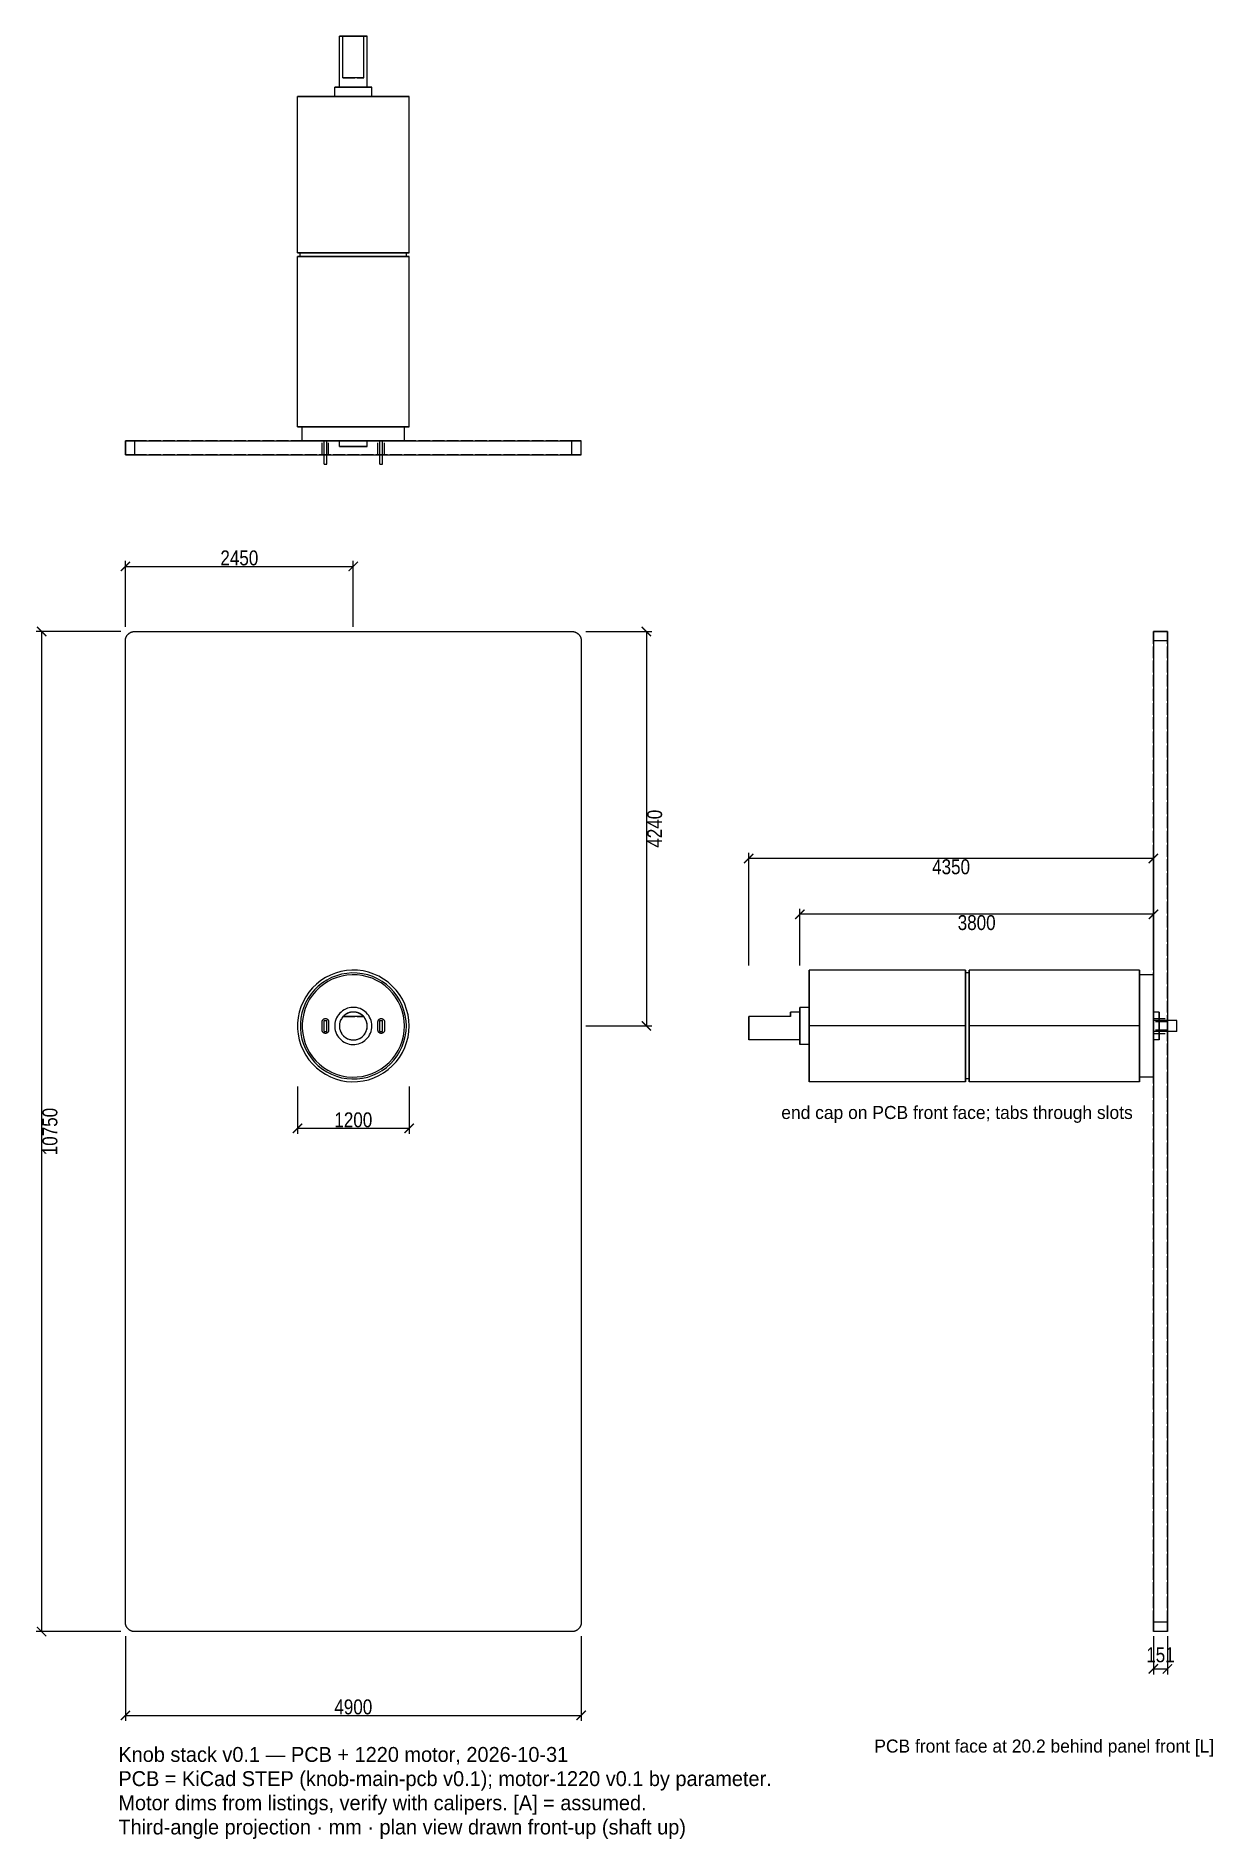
# Model space of a CAD drawing. Header units: millimetres. Extents: x -9 to 118, y -140 to 54.
import ezdxf

# ---------------------------------------------------------------- set-up
doc = ezdxf.new("R2010")
doc.units = ezdxf.units.MM
doc.linetypes.add('DASHED', pattern=[1.524, 1.27, -0.254])
for name, color, linetype in [('DIMS', 3, 'CONTINUOUS'), ('HIDDEN', 8, 'DASHED'), ('TEXT', 7, 'CONTINUOUS'), ('VISIBLE', 7, 'CONTINUOUS')]:
    doc.layers.add(name, color=color, linetype=linetype)
doc.styles.add('OpenSansCondensed-Light', font='OpenSansCondensed-Light.ttf')
doc.dimstyles.new('EZDXF', dxfattribs={"dimtxt": 0.25, "dimasz": 0.175, "dimexe": 0.375, "dimexo": 0.125, "dimgap": 0.1, "dimtad": 1, "dimlfac": 100, "dimzin": 12, "dimdsep": 46, "dimtxsty": 'OpenSansCondensed-Light', "dimblk": 'ARCHTICK', "dimcen": 2.5, "dimazin": 3, "dimtfac": 0.5, "dimtmove": 2, "dimatfit": 3})

msp = doc.modelspace()

# ---------------------------------------------------------------- texts
at = {"layer": 'TEXT'}
for s, height, p in [('end cap on PCB front face; tabs through slots', 1.4, (71.25, -62.9)), ('PCB front face at 20.2 behind panel front [L]', 1.4, (81.25, -131)), ('Knob stack v0.1 — PCB + 1220 motor, 2026-10-31', 1.6, (0, -132)), ('PCB = KiCad STEP (knob-main-pcb v0.1); motor-1220 v0.1 by parameter.', 1.6, (0, -134.6)), ('Motor dims from listings, verify with calipers. [A] = assumed.', 1.6, (0, -137.2)), ('Third-angle projection · mm · plan view drawn front-up (shaft up)', 1.6, (0, -139.8))]:
    msp.add_text(s, height=height, dxfattribs=at).set_placement(p)

# ---------------------------------------------------------------- blocks, each defined once
blk = doc.blocks.new('_ARCHTICK')
at = {"color": 0, "linetype": 'BYBLOCK', "const_width": 0.15}
blk.add_lwpolyline([(-0.5, -0.5), (0.5, 0.5)], dxfattribs=at)

# ---------------------------------------------------------------- dimensions: what is measured, and where the dimension line sits
at = {"layer": 'DIMS'}
for base, p1, p2 in [((0.75, -3.5), (0.75, -10.5), (25.25, -10.5)), ((111.25, -34.9), (111.25, -46.9), (67.75, -46.9)), ((111.25, -40.9), (111.25, -46.9), (73.25, -46.9)), ((19.25, -63.9), (19.25, -58.9), (31.25, -58.9)), ((0.75, -127), (0.75, -118), (49.75, -118)), ((111.25, -122), (111.25, -118), (112.76, -118))]:
    msp.add_linear_dim(base=base, p1=p1, p2=p2, dimstyle='EZDXF', override={"dimtxt": 1.6, "dimasz": 1, "dimexe": 0.6, "dimexo": 0.5, "dimdec": 2}, dxfattribs=at).render()
for base, p1, p2 in [((-8.25, -10.5), (0.75, -10.5), (0.75, -118)), ((56.75, -10.5), (49.75, -10.5), (49.75, -52.9))]:
    msp.add_linear_dim(base=base, p1=p1, p2=p2, angle=90, dimstyle='EZDXF', override={"dimtxt": 1.6, "dimasz": 1, "dimexe": 0.6, "dimexo": 0.5, "dimdec": 2}, dxfattribs=at).render()

# ---------------------------------------------------------------- linework, layer by layer
at = {"layer": 'HIDDEN'}
for points in [[(23.75, 53.5), (23.79762, 53.5), (23.84524, 53.5), (23.89286, 53.5), (23.94048, 53.5), (23.9881, 53.5), (24.03571, 53.5), (24.08333, 53.5), (24.13095, 53.5), (24.17857, 53.5), (24.22619, 53.5), (24.27381, 53.5), (24.32143, 53.5), (24.36905, 53.5), (24.41667, 53.5), (24.46429, 53.5), (24.5119, 53.5), (24.55952, 53.5), (24.60714, 53.5), (24.65476, 53.5), (24.70238, 53.5), (24.75, 53.5), (24.79762, 53.5), (24.84524, 53.5), (24.89286, 53.5), (24.94048, 53.5), (24.9881, 53.5), (25.03571, 53.5), (25.08333, 53.5), (25.13095, 53.5), (25.17857, 53.5), (25.22619, 53.5), (25.27381, 53.5), (25.32143, 53.5), (25.36905, 53.5), (25.41667, 53.5), (25.46429, 53.5), (25.5119, 53.5), (25.55952, 53.5), (25.60714, 53.5), (25.65476, 53.5), (25.70238, 53.5), (25.75, 53.5), (25.79762, 53.5), (25.84524, 53.5), (25.89286, 53.5), (25.94048, 53.5), (25.9881, 53.5), (26.03571, 53.5), (26.08333, 53.5), (26.13095, 53.5), (26.17857, 53.5), (26.22619, 53.5), (26.27381, 53.5), (26.32143, 53.5), (26.36905, 53.5), (26.41667, 53.5), (26.46429, 53.5), (26.5119, 53.5), (26.55952, 53.5), (26.60714, 53.5), (26.65476, 53.5), (26.70238, 53.5), (26.75, 53.5)], [(24.13197, 49.001), (26.36803, 49.001)], [(19.25, 47), (19.44048, 47), (19.63095, 47), (19.82143, 47), (20.0119, 47), (20.20238, 47), (20.39286, 47), (20.58333, 47), (20.77381, 47), (20.96429, 47), (21.15476, 47), (21.34524, 47), (21.53571, 47), (21.72619, 47), (21.91667, 47), (22.10714, 47), (22.29762, 47), (22.4881, 47), (22.67857, 47), (22.86905, 47), (23.05952, 47), (23.25, 47), (23.44048, 47), (23.63095, 47), (23.82143, 47), (24.0119, 47), (24.20238, 47), (24.39286, 47), (24.58333, 47), (24.77381, 47), (24.96429, 47), (25.15476, 47), (25.34524, 47), (25.53571, 47), (25.72619, 47), (25.91667, 47), (26.10714, 47), (26.29762, 47), (26.4881, 47), (26.67857, 47), (26.86905, 47), (27.05952, 47), (27.25, 47), (27.44048, 47), (27.63095, 47), (27.82143, 47), (28.0119, 47), (28.20238, 47), (28.39286, 47), (28.58333, 47), (28.77381, 47), (28.96429, 47), (29.15476, 47), (29.34524, 47), (29.53571, 47), (29.72619, 47), (29.91667, 47), (30.10714, 47), (30.29762, 47), (30.4881, 47), (30.67857, 47), (30.86905, 47), (31.05952, 47), (31.25, 47)], [(23.25, 48), (23.31349, 48), (23.37698, 48), (23.44048, 48), (23.50397, 48), (23.56746, 48), (23.63095, 48), (23.69444, 48), (23.75794, 48), (23.82143, 48), (23.88492, 48), (23.94841, 48), (24.0119, 48), (24.0754, 48), (24.13889, 48), (24.20238, 48), (24.26587, 48), (24.32937, 48), (24.39286, 48), (24.45635, 48), (24.51984, 48), (24.58333, 48), (24.64683, 48), (24.71032, 48), (24.77381, 48), (24.8373, 48), (24.90079, 48), (24.96429, 48), (25.02778, 48), (25.09127, 48), (25.15476, 48), (25.21825, 48), (25.28175, 48), (25.34524, 48), (25.40873, 48), (25.47222, 48), (25.53571, 48), (25.59921, 48), (25.6627, 48), (25.72619, 48), (25.78968, 48), (25.85317, 48), (25.91667, 48), (25.98016, 48), (26.04365, 48), (26.10714, 48), (26.17063, 48), (26.23413, 48), (26.29762, 48), (26.36111, 48), (26.4246, 48), (26.4881, 48), (26.55159, 48), (26.61508, 48), (26.67857, 48), (26.74206, 48), (26.80556, 48), (26.86905, 48), (26.93254, 48), (26.99603, 48), (27.05952, 48), (27.12302, 48), (27.18651, 48), (27.25, 48)], [(27.25, 47), (27.18651, 47), (27.12302, 47), (27.05952, 47), (26.99603, 47), (26.93254, 47), (26.86905, 47), (26.80556, 47), (26.74206, 47), (26.67857, 47), (26.61508, 47), (26.55159, 47), (26.4881, 47), (26.4246, 47), (26.36111, 47), (26.29762, 47), (26.23413, 47), (26.17063, 47), (26.10714, 47), (26.04365, 47), (25.98016, 47), (25.91667, 47), (25.85317, 47), (25.78968, 47), (25.72619, 47), (25.6627, 47), (25.59921, 47), (25.53571, 47), (25.47222, 47), (25.40873, 47), (25.34524, 47), (25.28175, 47), (25.21825, 47), (25.15476, 47), (25.09127, 47), (25.02778, 47), (24.96429, 47), (24.90079, 47), (24.8373, 47), (24.77381, 47), (24.71032, 47), (24.64683, 47), (24.58333, 47), (24.51984, 47), (24.45635, 47), (24.39286, 47), (24.32937, 47), (24.26587, 47), (24.20238, 47), (24.13889, 47), (24.0754, 47), (24.0119, 47), (23.94841, 47), (23.88492, 47), (23.82143, 47), (23.75794, 47), (23.69444, 47), (23.63095, 47), (23.56746, 47), (23.50397, 47), (23.44048, 47), (23.37698, 47), (23.31349, 47), (23.25, 47)], [(23.25, 47), (23.31349, 47), (23.37698, 47), (23.44048, 47), (23.50397, 47), (23.56746, 47), (23.63095, 47), (23.69444, 47), (23.75794, 47), (23.82143, 47), (23.88492, 47), (23.94841, 47), (24.0119, 47), (24.0754, 47), (24.13889, 47), (24.20238, 47), (24.26587, 47), (24.32937, 47), (24.39286, 47), (24.45635, 47), (24.51984, 47), (24.58333, 47), (24.64683, 47), (24.71032, 47), (24.77381, 47), (24.8373, 47), (24.90079, 47), (24.96429, 47), (25.02778, 47), (25.09127, 47), (25.15476, 47), (25.21825, 47), (25.28175, 47), (25.34524, 47), (25.40873, 47), (25.47222, 47), (25.53571, 47), (25.59921, 47), (25.6627, 47), (25.72619, 47), (25.78968, 47), (25.85317, 47), (25.91667, 47), (25.98016, 47), (26.04365, 47), (26.10714, 47), (26.17063, 47), (26.23413, 47), (26.29762, 47), (26.36111, 47), (26.4246, 47), (26.4881, 47), (26.55159, 47), (26.61508, 47), (26.67857, 47), (26.74206, 47), (26.80556, 47), (26.86905, 47), (26.93254, 47), (26.99603, 47), (27.05952, 47), (27.12302, 47), (27.18651, 47), (27.25, 47)], [(26.75, 48), (26.70238, 48), (26.65476, 48), (26.60714, 48), (26.55952, 48), (26.5119, 48), (26.46429, 48), (26.41667, 48), (26.36905, 48), (26.32143, 48), (26.27381, 48), (26.22619, 48), (26.17857, 48), (26.13095, 48), (26.08333, 48), (26.03571, 48), (25.9881, 48), (25.94048, 48), (25.89286, 48), (25.84524, 48), (25.79762, 48), (25.75, 48), (25.70238, 48), (25.65476, 48), (25.60714, 48), (25.55952, 48), (25.5119, 48), (25.46429, 48), (25.41667, 48), (25.36905, 48), (25.32143, 48), (25.27381, 48), (25.22619, 48), (25.17857, 48), (25.13095, 48), (25.08333, 48), (25.03571, 48), (24.9881, 48), (24.94048, 48), (24.89286, 48), (24.84524, 48), (24.79762, 48), (24.75, 48), (24.70238, 48), (24.65476, 48), (24.60714, 48), (24.55952, 48), (24.5119, 48), (24.46429, 48), (24.41667, 48), (24.36905, 48), (24.32143, 48), (24.27381, 48), (24.22619, 48), (24.17857, 48), (24.13095, 48), (24.08333, 48), (24.03571, 48), (23.9881, 48), (23.94048, 48), (23.89286, 48), (23.84524, 48), (23.79762, 48), (23.75, 48)], [(23.75, 48), (23.79762, 48), (23.84524, 48), (23.89286, 48), (23.94048, 48), (23.9881, 48), (24.03571, 48), (24.08333, 48), (24.13095, 48), (24.17857, 48), (24.22619, 48), (24.27381, 48), (24.32143, 48), (24.36905, 48), (24.41667, 48), (24.46429, 48), (24.5119, 48), (24.55952, 48), (24.60714, 48), (24.65476, 48), (24.70238, 48), (24.75, 48), (24.79762, 48), (24.84524, 48), (24.89286, 48), (24.94048, 48), (24.9881, 48), (25.03571, 48), (25.08333, 48), (25.13095, 48), (25.17857, 48), (25.22619, 48), (25.27381, 48), (25.32143, 48), (25.36905, 48), (25.41667, 48), (25.46429, 48), (25.5119, 48), (25.55952, 48), (25.60714, 48), (25.65476, 48), (25.70238, 48), (25.75, 48), (25.79762, 48), (25.84524, 48), (25.89286, 48), (25.94048, 48), (25.9881, 48), (26.03571, 48), (26.08333, 48), (26.13095, 48), (26.17857, 48), (26.22619, 48), (26.27381, 48), (26.32143, 48), (26.36905, 48), (26.41667, 48), (26.46429, 48), (26.5119, 48), (26.55952, 48), (26.60714, 48), (26.65476, 48), (26.70238, 48), (26.75, 48)], [(19.25, 30.2), (19.44048, 30.2), (19.63095, 30.2), (19.82143, 30.2), (20.0119, 30.2), (20.20238, 30.2), (20.39286, 30.2), (20.58333, 30.2), (20.77381, 30.2), (20.96429, 30.2), (21.15476, 30.2), (21.34524, 30.2), (21.53571, 30.2), (21.72619, 30.2), (21.91667, 30.2), (22.10714, 30.2), (22.29762, 30.2), (22.4881, 30.2), (22.67857, 30.2), (22.86905, 30.2), (23.05952, 30.2), (23.25, 30.2), (23.44048, 30.2), (23.63095, 30.2), (23.82143, 30.2), (24.0119, 30.2), (24.20238, 30.2), (24.39286, 30.2), (24.58333, 30.2), (24.77381, 30.2), (24.96429, 30.2), (25.15476, 30.2), (25.34524, 30.2), (25.53571, 30.2), (25.72619, 30.2), (25.91667, 30.2), (26.10714, 30.2), (26.29762, 30.2), (26.4881, 30.2), (26.67857, 30.2), (26.86905, 30.2), (27.05952, 30.2), (27.25, 30.2), (27.44048, 30.2), (27.63095, 30.2), (27.82143, 30.2), (28.0119, 30.2), (28.20238, 30.2), (28.39286, 30.2), (28.58333, 30.2), (28.77381, 30.2), (28.96429, 30.2), (29.15476, 30.2), (29.34524, 30.2), (29.53571, 30.2), (29.72619, 30.2), (29.91667, 30.2), (30.10714, 30.2), (30.29762, 30.2), (30.4881, 30.2), (30.67857, 30.2), (30.86905, 30.2), (31.05952, 30.2), (31.25, 30.2)], [(19.25, 29.8), (19.44048, 29.8), (19.63095, 29.8), (19.82143, 29.8), (20.0119, 29.8), (20.20238, 29.8), (20.39286, 29.8), (20.58333, 29.8), (20.77381, 29.8), (20.96429, 29.8), (21.15476, 29.8), (21.34524, 29.8), (21.53571, 29.8), (21.72619, 29.8), (21.91667, 29.8), (22.10714, 29.8), (22.29762, 29.8), (22.4881, 29.8), (22.67857, 29.8), (22.86905, 29.8), (23.05952, 29.8), (23.25, 29.8), (23.44048, 29.8), (23.63095, 29.8), (23.82143, 29.8), (24.0119, 29.8), (24.20238, 29.8), (24.39286, 29.8), (24.58333, 29.8), (24.77381, 29.8), (24.96429, 29.8), (25.15476, 29.8), (25.34524, 29.8), (25.53571, 29.8), (25.72619, 29.8), (25.91667, 29.8), (26.10714, 29.8), (26.29762, 29.8), (26.4881, 29.8), (26.67857, 29.8), (26.86905, 29.8), (27.05952, 29.8), (27.25, 29.8), (27.44048, 29.8), (27.63095, 29.8), (27.82143, 29.8), (28.0119, 29.8), (28.20238, 29.8), (28.39286, 29.8), (28.58333, 29.8), (28.77381, 29.8), (28.96429, 29.8), (29.15476, 29.8), (29.34524, 29.8), (29.53571, 29.8), (29.72619, 29.8), (29.91667, 29.8), (30.10714, 29.8), (30.29762, 29.8), (30.4881, 29.8), (30.67857, 29.8), (30.86905, 29.8), (31.05952, 29.8), (31.25, 29.8)], [(30.95, 30.2), (30.76905, 30.2), (30.5881, 30.2), (30.40714, 30.2), (30.22619, 30.2), (30.04524, 30.2), (29.86429, 30.2), (29.68333, 30.2), (29.50238, 30.2), (29.32143, 30.2), (29.14048, 30.2), (28.95952, 30.2), (28.77857, 30.2), (28.59762, 30.2), (28.41667, 30.2), (28.23571, 30.2), (28.05476, 30.2), (27.87381, 30.2), (27.69286, 30.2), (27.5119, 30.2), (27.33095, 30.2), (27.15, 30.2), (26.96905, 30.2), (26.7881, 30.2), (26.60714, 30.2), (26.42619, 30.2), (26.24524, 30.2), (26.06429, 30.2), (25.88333, 30.2), (25.70238, 30.2), (25.52143, 30.2), (25.34048, 30.2), (25.15952, 30.2), (24.97857, 30.2), (24.79762, 30.2), (24.61667, 30.2), (24.43571, 30.2), (24.25476, 30.2), (24.07381, 30.2), (23.89286, 30.2), (23.7119, 30.2), (23.53095, 30.2), (23.35, 30.2), (23.16905, 30.2), (22.9881, 30.2), (22.80714, 30.2), (22.62619, 30.2), (22.44524, 30.2), (22.26429, 30.2), (22.08333, 30.2), (21.90238, 30.2), (21.72143, 30.2), (21.54048, 30.2), (21.35952, 30.2), (21.17857, 30.2), (20.99762, 30.2), (20.81667, 30.2), (20.63571, 30.2), (20.45476, 30.2), (20.27381, 30.2), (20.09286, 30.2), (19.9119, 30.2), (19.73095, 30.2), (19.55, 30.2)], [(19.55, 30.2), (19.73095, 30.2), (19.9119, 30.2), (20.09286, 30.2), (20.27381, 30.2), (20.45476, 30.2), (20.63571, 30.2), (20.81667, 30.2), (20.99762, 30.2), (21.17857, 30.2), (21.35952, 30.2), (21.54048, 30.2), (21.72143, 30.2), (21.90238, 30.2), (22.08333, 30.2), (22.26429, 30.2), (22.44524, 30.2), (22.62619, 30.2), (22.80714, 30.2), (22.9881, 30.2), (23.16905, 30.2), (23.35, 30.2), (23.53095, 30.2), (23.7119, 30.2), (23.89286, 30.2), (24.07381, 30.2), (24.25476, 30.2), (24.43571, 30.2), (24.61667, 30.2), (24.79762, 30.2), (24.97857, 30.2), (25.15952, 30.2), (25.34048, 30.2), (25.52143, 30.2), (25.70238, 30.2), (25.88333, 30.2), (26.06429, 30.2), (26.24524, 30.2), (26.42619, 30.2), (26.60714, 30.2), (26.7881, 30.2), (26.96905, 30.2), (27.15, 30.2), (27.33095, 30.2), (27.5119, 30.2), (27.69286, 30.2), (27.87381, 30.2), (28.05476, 30.2), (28.23571, 30.2), (28.41667, 30.2), (28.59762, 30.2), (28.77857, 30.2), (28.95952, 30.2), (29.14048, 30.2), (29.32143, 30.2), (29.50238, 30.2), (29.68333, 30.2), (29.86429, 30.2), (30.04524, 30.2), (30.22619, 30.2), (30.40714, 30.2), (30.5881, 30.2), (30.76905, 30.2), (30.95, 30.2)], [(30.95, 29.8), (30.76905, 29.8), (30.5881, 29.8), (30.40714, 29.8), (30.22619, 29.8), (30.04524, 29.8), (29.86429, 29.8), (29.68333, 29.8), (29.50238, 29.8), (29.32143, 29.8), (29.14048, 29.8), (28.95952, 29.8), (28.77857, 29.8), (28.59762, 29.8), (28.41667, 29.8), (28.23571, 29.8), (28.05476, 29.8), (27.87381, 29.8), (27.69286, 29.8), (27.5119, 29.8), (27.33095, 29.8), (27.15, 29.8), (26.96905, 29.8), (26.7881, 29.8), (26.60714, 29.8), (26.42619, 29.8), (26.24524, 29.8), (26.06429, 29.8), (25.88333, 29.8), (25.70238, 29.8), (25.52143, 29.8), (25.34048, 29.8), (25.15952, 29.8), (24.97857, 29.8), (24.79762, 29.8), (24.61667, 29.8), (24.43571, 29.8), (24.25476, 29.8), (24.07381, 29.8), (23.89286, 29.8), (23.7119, 29.8), (23.53095, 29.8), (23.35, 29.8), (23.16905, 29.8), (22.9881, 29.8), (22.80714, 29.8), (22.62619, 29.8), (22.44524, 29.8), (22.26429, 29.8), (22.08333, 29.8), (21.90238, 29.8), (21.72143, 29.8), (21.54048, 29.8), (21.35952, 29.8), (21.17857, 29.8), (20.99762, 29.8), (20.81667, 29.8), (20.63571, 29.8), (20.45476, 29.8), (20.27381, 29.8), (20.09286, 29.8), (19.9119, 29.8), (19.73095, 29.8), (19.55, 29.8)], [(19.55, 29.8), (19.73095, 29.8), (19.9119, 29.8), (20.09286, 29.8), (20.27381, 29.8), (20.45476, 29.8), (20.63571, 29.8), (20.81667, 29.8), (20.99762, 29.8), (21.17857, 29.8), (21.35952, 29.8), (21.54048, 29.8), (21.72143, 29.8), (21.90238, 29.8), (22.08333, 29.8), (22.26429, 29.8), (22.44524, 29.8), (22.62619, 29.8), (22.80714, 29.8), (22.9881, 29.8), (23.16905, 29.8), (23.35, 29.8), (23.53095, 29.8), (23.7119, 29.8), (23.89286, 29.8), (24.07381, 29.8), (24.25476, 29.8), (24.43571, 29.8), (24.61667, 29.8), (24.79762, 29.8), (24.97857, 29.8), (25.15952, 29.8), (25.34048, 29.8), (25.52143, 29.8), (25.70238, 29.8), (25.88333, 29.8), (26.06429, 29.8), (26.24524, 29.8), (26.42619, 29.8), (26.60714, 29.8), (26.7881, 29.8), (26.96905, 29.8), (27.15, 29.8), (27.33095, 29.8), (27.5119, 29.8), (27.69286, 29.8), (27.87381, 29.8), (28.05476, 29.8), (28.23571, 29.8), (28.41667, 29.8), (28.59762, 29.8), (28.77857, 29.8), (28.95952, 29.8), (29.14048, 29.8), (29.32143, 29.8), (29.50238, 29.8), (29.68333, 29.8), (29.86429, 29.8), (30.04524, 29.8), (30.22619, 29.8), (30.40714, 29.8), (30.5881, 29.8), (30.76905, 29.8), (30.95, 29.8)], [(1.75, 10), (1.73413, 10), (1.71825, 10), (1.70238, 10), (1.68651, 10), (1.67063, 10), (1.65476, 10), (1.63889, 10), (1.62302, 10), (1.60714, 10), (1.59127, 10), (1.5754, 10), (1.55952, 10), (1.54365, 10), (1.52778, 10), (1.5119, 10), (1.49603, 10), (1.48016, 10), (1.46429, 10), (1.44841, 10), (1.43254, 10), (1.41667, 10), (1.40079, 10), (1.38492, 10), (1.36905, 10), (1.35317, 10), (1.3373, 10), (1.32143, 10), (1.30556, 10), (1.28968, 10), (1.27381, 10), (1.25794, 10), (1.24206, 10), (1.22619, 10), (1.21032, 10), (1.19444, 10), (1.17857, 10), (1.1627, 10), (1.14683, 10), (1.13095, 10), (1.11508, 10), (1.09921, 10), (1.08333, 10), (1.06746, 10), (1.05159, 10), (1.03571, 10), (1.01984, 10), (1.00397, 10), (0.9881, 10), (0.97222, 10), (0.95635, 10), (0.94048, 10), (0.9246, 10), (0.90873, 10), (0.89286, 10), (0.87698, 10), (0.86111, 10), (0.84524, 10), (0.82937, 10), (0.81349, 10), (0.79762, 10), (0.78175, 10), (0.76587, 10), (0.75, 10)], [(0.75, 8.49), (0.75, 10)], [(48.75, 10), (1.75, 10)], [(1.75, 8.49), (1.75, 10)], [(19.25, 11.5), (19.44048, 11.5), (19.63095, 11.5), (19.82143, 11.5), (20.0119, 11.5), (20.20238, 11.5), (20.39286, 11.5), (20.58333, 11.5), (20.77381, 11.5), (20.96429, 11.5), (21.15476, 11.5), (21.34524, 11.5), (21.53571, 11.5), (21.72619, 11.5), (21.91667, 11.5), (22.10714, 11.5), (22.29762, 11.5), (22.4881, 11.5), (22.67857, 11.5), (22.86905, 11.5), (23.05952, 11.5), (23.25, 11.5), (23.44048, 11.5), (23.63095, 11.5), (23.82143, 11.5), (24.0119, 11.5), (24.20238, 11.5), (24.39286, 11.5), (24.58333, 11.5), (24.77381, 11.5), (24.96429, 11.5), (25.15476, 11.5), (25.34524, 11.5), (25.53571, 11.5), (25.72619, 11.5), (25.91667, 11.5), (26.10714, 11.5), (26.29762, 11.5), (26.4881, 11.5), (26.67857, 11.5), (26.86905, 11.5), (27.05952, 11.5), (27.25, 11.5), (27.44048, 11.5), (27.63095, 11.5), (27.82143, 11.5), (28.0119, 11.5), (28.20238, 11.5), (28.39286, 11.5), (28.58333, 11.5), (28.77381, 11.5), (28.96429, 11.5), (29.15476, 11.5), (29.34524, 11.5), (29.53571, 11.5), (29.72619, 11.5), (29.91667, 11.5), (30.10714, 11.5), (30.29762, 11.5), (30.4881, 11.5), (30.67857, 11.5), (30.86905, 11.5), (31.05952, 11.5), (31.25, 11.5)], [(30.75, 11.5), (30.5754, 11.5), (30.40079, 11.5), (30.22619, 11.5), (30.05159, 11.5), (29.87698, 11.5), (29.70238, 11.5), (29.52778, 11.5), (29.35317, 11.5), (29.17857, 11.5), (29.00397, 11.5), (28.82937, 11.5), (28.65476, 11.5), (28.48016, 11.5), (28.30556, 11.5), (28.13095, 11.5), (27.95635, 11.5), (27.78175, 11.5), (27.60714, 11.5), (27.43254, 11.5), (27.25794, 11.5), (27.08333, 11.5), (26.90873, 11.5), (26.73413, 11.5), (26.55952, 11.5), (26.38492, 11.5), (26.21032, 11.5), (26.03571, 11.5), (25.86111, 11.5), (25.68651, 11.5), (25.5119, 11.5), (25.3373, 11.5), (25.1627, 11.5), (24.9881, 11.5), (24.81349, 11.5), (24.63889, 11.5), (24.46429, 11.5), (24.28968, 11.5), (24.11508, 11.5), (23.94048, 11.5), (23.76587, 11.5), (23.59127, 11.5), (23.41667, 11.5), (23.24206, 11.5), (23.06746, 11.5), (22.89286, 11.5), (22.71825, 11.5), (22.54365, 11.5), (22.36905, 11.5), (22.19444, 11.5), (22.01984, 11.5), (21.84524, 11.5), (21.67063, 11.5), (21.49603, 11.5), (21.32143, 11.5), (21.14683, 11.5), (20.97222, 11.5), (20.79762, 11.5), (20.62302, 11.5), (20.44841, 11.5), (20.27381, 11.5), (20.09921, 11.5), (19.9246, 11.5), (19.75, 11.5)], [(19.75, 11.5), (19.9246, 11.5), (20.09921, 11.5), (20.27381, 11.5), (20.44841, 11.5), (20.62302, 11.5), (20.79762, 11.5), (20.97222, 11.5), (21.14683, 11.5), (21.32143, 11.5), (21.49603, 11.5), (21.67063, 11.5), (21.84524, 11.5), (22.01984, 11.5), (22.19444, 11.5), (22.36905, 11.5), (22.54365, 11.5), (22.71825, 11.5), (22.89286, 11.5), (23.06746, 11.5), (23.24206, 11.5), (23.41667, 11.5), (23.59127, 11.5), (23.76587, 11.5), (23.94048, 11.5), (24.11508, 11.5), (24.28968, 11.5), (24.46429, 11.5), (24.63889, 11.5), (24.81349, 11.5), (24.9881, 11.5), (25.1627, 11.5), (25.3373, 11.5), (25.5119, 11.5), (25.68651, 11.5), (25.86111, 11.5), (26.03571, 11.5), (26.21032, 11.5), (26.38492, 11.5), (26.55952, 11.5), (26.73413, 11.5), (26.90873, 11.5), (27.08333, 11.5), (27.25794, 11.5), (27.43254, 11.5), (27.60714, 11.5), (27.78175, 11.5), (27.95635, 11.5), (28.13095, 11.5), (28.30556, 11.5), (28.48016, 11.5), (28.65476, 11.5), (28.82937, 11.5), (29.00397, 11.5), (29.17857, 11.5), (29.35317, 11.5), (29.52778, 11.5), (29.70238, 11.5), (29.87698, 11.5), (30.05159, 11.5), (30.22619, 11.5), (30.40079, 11.5), (30.5754, 11.5), (30.75, 11.5)], [(30.75, 10), (30.5754, 10), (30.40079, 10), (30.22619, 10), (30.05159, 10), (29.87698, 10), (29.70238, 10), (29.52778, 10), (29.35317, 10), (29.17857, 10), (29.00397, 10), (28.82937, 10), (28.65476, 10), (28.48016, 10), (28.30556, 10), (28.13095, 10), (27.95635, 10), (27.78175, 10), (27.60714, 10), (27.43254, 10), (27.25794, 10), (27.08333, 10), (26.90873, 10), (26.73413, 10), (26.55952, 10), (26.38492, 10), (26.21032, 10), (26.03571, 10), (25.86111, 10), (25.68651, 10), (25.5119, 10), (25.3373, 10), (25.1627, 10), (24.9881, 10), (24.81349, 10), (24.63889, 10), (24.46429, 10), (24.28968, 10), (24.11508, 10), (23.94048, 10), (23.76587, 10), (23.59127, 10), (23.41667, 10), (23.24206, 10), (23.06746, 10), (22.89286, 10), (22.71825, 10), (22.54365, 10), (22.36905, 10), (22.19444, 10), (22.01984, 10), (21.84524, 10), (21.67063, 10), (21.49603, 10), (21.32143, 10), (21.14683, 10), (20.97222, 10), (20.79762, 10), (20.62302, 10), (20.44841, 10), (20.27381, 10), (20.09921, 10), (19.9246, 10), (19.75, 10)], [(19.75, 10), (19.9246, 10), (20.09921, 10), (20.27381, 10), (20.44841, 10), (20.62302, 10), (20.79762, 10), (20.97222, 10), (21.14683, 10), (21.32143, 10), (21.49603, 10), (21.67063, 10), (21.84524, 10), (22.01984, 10), (22.19444, 10), (22.36905, 10), (22.54365, 10), (22.71825, 10), (22.89286, 10), (23.06746, 10), (23.24206, 10), (23.41667, 10), (23.59127, 10), (23.76587, 10), (23.94048, 10), (24.11508, 10), (24.28968, 10), (24.46429, 10), (24.63889, 10), (24.81349, 10), (24.9881, 10), (25.1627, 10), (25.3373, 10), (25.5119, 10), (25.68651, 10), (25.86111, 10), (26.03571, 10), (26.21032, 10), (26.38492, 10), (26.55952, 10), (26.73413, 10), (26.90873, 10), (27.08333, 10), (27.25794, 10), (27.43254, 10), (27.60714, 10), (27.78175, 10), (27.95635, 10), (28.13095, 10), (28.30556, 10), (28.48016, 10), (28.65476, 10), (28.82937, 10), (29.00397, 10), (29.17857, 10), (29.35317, 10), (29.52778, 10), (29.70238, 10), (29.87698, 10), (30.05159, 10), (30.22619, 10), (30.40079, 10), (30.5754, 10), (30.75, 10)], [(22.6, 10), (22.58889, 10), (22.57778, 10), (22.56667, 10), (22.55556, 10), (22.54444, 10), (22.53333, 10), (22.52222, 10), (22.51111, 10), (22.5, 10), (22.48889, 10), (22.47778, 10), (22.46667, 10), (22.45556, 10), (22.44444, 10), (22.43333, 10), (22.42222, 10), (22.41111, 10), (22.4, 10), (22.38889, 10), (22.37778, 10), (22.36667, 10), (22.35556, 10), (22.34444, 10), (22.33333, 10), (22.32222, 10), (22.31111, 10), (22.3, 10), (22.28889, 10), (22.27778, 10), (22.26667, 10), (22.25556, 10), (22.24444, 10), (22.23333, 10), (22.22222, 10), (22.21111, 10), (22.2, 10), (22.18889, 10), (22.17778, 10), (22.16667, 10), (22.15556, 10), (22.14444, 10), (22.13333, 10), (22.12222, 10), (22.11111, 10), (22.1, 10), (22.08889, 10), (22.07778, 10), (22.06667, 10), (22.05556, 10), (22.04444, 10), (22.03333, 10), (22.02222, 10), (22.01111, 10), (22, 10), (21.98889, 10), (21.97778, 10), (21.96667, 10), (21.95556, 10), (21.94444, 10), (21.93333, 10), (21.92222, 10), (21.91111, 10), (21.9, 10)], [(21.9, 10), (21.91111, 10), (21.92222, 10), (21.93333, 10), (21.94444, 10), (21.95556, 10), (21.96667, 10), (21.97778, 10), (21.98889, 10), (22, 10), (22.01111, 10), (22.02222, 10), (22.03333, 10), (22.04444, 10), (22.05556, 10), (22.06667, 10), (22.07778, 10), (22.08889, 10), (22.1, 10), (22.11111, 10), (22.12222, 10), (22.13333, 10), (22.14444, 10), (22.15556, 10), (22.16667, 10), (22.17778, 10), (22.18889, 10), (22.2, 10), (22.21111, 10), (22.22222, 10), (22.23333, 10), (22.24444, 10), (22.25556, 10), (22.26667, 10), (22.27778, 10), (22.28889, 10), (22.3, 10), (22.31111, 10), (22.32222, 10), (22.33333, 10), (22.34444, 10), (22.35556, 10), (22.36667, 10), (22.37778, 10), (22.38889, 10), (22.4, 10), (22.41111, 10), (22.42222, 10), (22.43333, 10), (22.44444, 10), (22.45556, 10), (22.46667, 10), (22.47778, 10), (22.48889, 10), (22.5, 10), (22.51111, 10), (22.52222, 10), (22.53333, 10), (22.54444, 10), (22.55556, 10), (22.56667, 10), (22.57778, 10), (22.58889, 10), (22.6, 10)], [(21.9, 8.49), (21.9, 10)], [(21.9, 8.49), (21.9, 10)], [(22.1, 10), (22.4, 10)], [(22.1, 10), (22.4, 10)], [(22.1, 7.5), (22.1, 10)], [(22.1, 8.49), (22.1, 10)], [(22.4, 8.49), (22.4, 10)], [(22.4, 7.5), (22.4, 10)], [(22.6, 8.49), (22.6, 10)], [(22.6, 8.49), (22.6, 10)], [(26.75, 10), (26.70238, 10), (26.65476, 10), (26.60714, 10), (26.55952, 10), (26.5119, 10), (26.46429, 10), (26.41667, 10), (26.36905, 10), (26.32143, 10), (26.27381, 10), (26.22619, 10), (26.17857, 10), (26.13095, 10), (26.08333, 10), (26.03571, 10), (25.9881, 10), (25.94048, 10), (25.89286, 10), (25.84524, 10), (25.79762, 10), (25.75, 10), (25.70238, 10), (25.65476, 10), (25.60714, 10), (25.55952, 10), (25.5119, 10), (25.46429, 10), (25.41667, 10), (25.36905, 10), (25.32143, 10), (25.27381, 10), (25.22619, 10), (25.17857, 10), (25.13095, 10), (25.08333, 10), (25.03571, 10), (24.9881, 10), (24.94048, 10), (24.89286, 10), (24.84524, 10), (24.79762, 10), (24.75, 10), (24.70238, 10), (24.65476, 10), (24.60714, 10), (24.55952, 10), (24.5119, 10), (24.46429, 10), (24.41667, 10), (24.36905, 10), (24.32143, 10), (24.27381, 10), (24.22619, 10), (24.17857, 10), (24.13095, 10), (24.08333, 10), (24.03571, 10), (23.9881, 10), (23.94048, 10), (23.89286, 10), (23.84524, 10), (23.79762, 10), (23.75, 10)], [(23.75, 10), (23.79762, 10), (23.84524, 10), (23.89286, 10), (23.94048, 10), (23.9881, 10), (24.03571, 10), (24.08333, 10), (24.13095, 10), (24.17857, 10), (24.22619, 10), (24.27381, 10), (24.32143, 10), (24.36905, 10), (24.41667, 10), (24.46429, 10), (24.5119, 10), (24.55952, 10), (24.60714, 10), (24.65476, 10), (24.70238, 10), (24.75, 10), (24.79762, 10), (24.84524, 10), (24.89286, 10), (24.94048, 10), (24.9881, 10), (25.03571, 10), (25.08333, 10), (25.13095, 10), (25.17857, 10), (25.22619, 10), (25.27381, 10), (25.32143, 10), (25.36905, 10), (25.41667, 10), (25.46429, 10), (25.5119, 10), (25.55952, 10), (25.60714, 10), (25.65476, 10), (25.70238, 10), (25.75, 10), (25.79762, 10), (25.84524, 10), (25.89286, 10), (25.94048, 10), (25.9881, 10), (26.03571, 10), (26.08333, 10), (26.13095, 10), (26.17857, 10), (26.22619, 10), (26.27381, 10), (26.32143, 10), (26.36905, 10), (26.41667, 10), (26.46429, 10), (26.5119, 10), (26.55952, 10), (26.60714, 10), (26.65476, 10), (26.70238, 10), (26.75, 10)], [(23.75, 9.4), (23.75, 10)], [(26.75, 9.4), (26.75, 10)], [(28.6, 10), (28.58889, 10), (28.57778, 10), (28.56667, 10), (28.55556, 10), (28.54444, 10), (28.53333, 10), (28.52222, 10), (28.51111, 10), (28.5, 10), (28.48889, 10), (28.47778, 10), (28.46667, 10), (28.45556, 10), (28.44444, 10), (28.43333, 10), (28.42222, 10), (28.41111, 10), (28.4, 10), (28.38889, 10), (28.37778, 10), (28.36667, 10), (28.35556, 10), (28.34444, 10), (28.33333, 10), (28.32222, 10), (28.31111, 10), (28.3, 10), (28.28889, 10), (28.27778, 10), (28.26667, 10), (28.25556, 10), (28.24444, 10), (28.23333, 10), (28.22222, 10), (28.21111, 10), (28.2, 10), (28.18889, 10), (28.17778, 10), (28.16667, 10), (28.15556, 10), (28.14444, 10), (28.13333, 10), (28.12222, 10), (28.11111, 10), (28.1, 10), (28.08889, 10), (28.07778, 10), (28.06667, 10), (28.05556, 10), (28.04444, 10), (28.03333, 10), (28.02222, 10), (28.01111, 10), (28, 10), (27.98889, 10), (27.97778, 10), (27.96667, 10), (27.95556, 10), (27.94444, 10), (27.93333, 10), (27.92222, 10), (27.91111, 10), (27.9, 10)], [(27.9, 10), (27.91111, 10), (27.92222, 10), (27.93333, 10), (27.94444, 10), (27.95556, 10), (27.96667, 10), (27.97778, 10), (27.98889, 10), (28, 10), (28.01111, 10), (28.02222, 10), (28.03333, 10), (28.04444, 10), (28.05556, 10), (28.06667, 10), (28.07778, 10), (28.08889, 10), (28.1, 10), (28.11111, 10), (28.12222, 10), (28.13333, 10), (28.14444, 10), (28.15556, 10), (28.16667, 10), (28.17778, 10), (28.18889, 10), (28.2, 10), (28.21111, 10), (28.22222, 10), (28.23333, 10), (28.24444, 10), (28.25556, 10), (28.26667, 10), (28.27778, 10), (28.28889, 10), (28.3, 10), (28.31111, 10), (28.32222, 10), (28.33333, 10), (28.34444, 10), (28.35556, 10), (28.36667, 10), (28.37778, 10), (28.38889, 10), (28.4, 10), (28.41111, 10), (28.42222, 10), (28.43333, 10), (28.44444, 10), (28.45556, 10), (28.46667, 10), (28.47778, 10), (28.48889, 10), (28.5, 10), (28.51111, 10), (28.52222, 10), (28.53333, 10), (28.54444, 10), (28.55556, 10), (28.56667, 10), (28.57778, 10), (28.58889, 10), (28.6, 10)], [(27.9, 8.49), (27.9, 10)], [(27.9, 8.49), (27.9, 10)], [(28.1, 10), (28.4, 10)], [(28.1, 10), (28.4, 10)], [(28.1, 7.5), (28.1, 10)], [(28.1, 8.49), (28.1, 10)], [(28.4, 7.5), (28.4, 10)], [(28.4, 8.49), (28.4, 10)], [(28.6, 8.49), (28.6, 10)], [(28.6, 8.49), (28.6, 10)], [(49.75, 10), (49.73413, 10), (49.71825, 10), (49.70238, 10), (49.68651, 10), (49.67063, 10), (49.65476, 10), (49.63889, 10), (49.62302, 10), (49.60714, 10), (49.59127, 10), (49.5754, 10), (49.55952, 10), (49.54365, 10), (49.52778, 10), (49.5119, 10), (49.49603, 10), (49.48016, 10), (49.46429, 10), (49.44841, 10), (49.43254, 10), (49.41667, 10), (49.40079, 10), (49.38492, 10), (49.36905, 10), (49.35317, 10), (49.3373, 10), (49.32143, 10), (49.30556, 10), (49.28968, 10), (49.27381, 10), (49.25794, 10), (49.24206, 10), (49.22619, 10), (49.21032, 10), (49.19444, 10), (49.17857, 10), (49.1627, 10), (49.14683, 10), (49.13095, 10), (49.11508, 10), (49.09921, 10), (49.08333, 10), (49.06746, 10), (49.05159, 10), (49.03571, 10), (49.01984, 10), (49.00397, 10), (48.9881, 10), (48.97222, 10), (48.95635, 10), (48.94048, 10), (48.9246, 10), (48.90873, 10), (48.89286, 10), (48.87698, 10), (48.86111, 10), (48.84524, 10), (48.82937, 10), (48.81349, 10), (48.79762, 10), (48.78175, 10), (48.76587, 10), (48.75, 10)], [(48.75, 8.49), (48.75, 10)], [(49.75, 8.49), (49.75, 10)], [(1.75, 8.49), (1.73413, 8.49), (1.71825, 8.49), (1.70238, 8.49), (1.68651, 8.49), (1.67063, 8.49), (1.65476, 8.49), (1.63889, 8.49), (1.62302, 8.49), (1.60714, 8.49), (1.59127, 8.49), (1.5754, 8.49), (1.55952, 8.49), (1.54365, 8.49), (1.52778, 8.49), (1.5119, 8.49), (1.49603, 8.49), (1.48016, 8.49), (1.46429, 8.49), (1.44841, 8.49), (1.43254, 8.49), (1.41667, 8.49), (1.40079, 8.49), (1.38492, 8.49), (1.36905, 8.49), (1.35317, 8.49), (1.3373, 8.49), (1.32143, 8.49), (1.30556, 8.49), (1.28968, 8.49), (1.27381, 8.49), (1.25794, 8.49), (1.24206, 8.49), (1.22619, 8.49), (1.21032, 8.49), (1.19444, 8.49), (1.17857, 8.49), (1.1627, 8.49), (1.14683, 8.49), (1.13095, 8.49), (1.11508, 8.49), (1.09921, 8.49), (1.08333, 8.49), (1.06746, 8.49), (1.05159, 8.49), (1.03571, 8.49), (1.01984, 8.49), (1.00397, 8.49), (0.9881, 8.49), (0.97222, 8.49), (0.95635, 8.49), (0.94048, 8.49), (0.9246, 8.49), (0.90873, 8.49), (0.89286, 8.49), (0.87698, 8.49), (0.86111, 8.49), (0.84524, 8.49), (0.82937, 8.49), (0.81349, 8.49), (0.79762, 8.49), (0.78175, 8.49), (0.76587, 8.49), (0.75, 8.49)], [(48.75, 8.49), (1.75, 8.49)], [(22.6, 8.49), (22.58889, 8.49), (22.57778, 8.49), (22.56667, 8.49), (22.55556, 8.49), (22.54444, 8.49), (22.53333, 8.49), (22.52222, 8.49), (22.51111, 8.49), (22.5, 8.49), (22.48889, 8.49), (22.47778, 8.49), (22.46667, 8.49), (22.45556, 8.49), (22.44444, 8.49), (22.43333, 8.49), (22.42222, 8.49), (22.41111, 8.49), (22.4, 8.49), (22.38889, 8.49), (22.37778, 8.49), (22.36667, 8.49), (22.35556, 8.49), (22.34444, 8.49), (22.33333, 8.49), (22.32222, 8.49), (22.31111, 8.49), (22.3, 8.49), (22.28889, 8.49), (22.27778, 8.49), (22.26667, 8.49), (22.25556, 8.49), (22.24444, 8.49), (22.23333, 8.49), (22.22222, 8.49), (22.21111, 8.49), (22.2, 8.49), (22.18889, 8.49), (22.17778, 8.49), (22.16667, 8.49), (22.15556, 8.49), (22.14444, 8.49), (22.13333, 8.49), (22.12222, 8.49), (22.11111, 8.49), (22.1, 8.49), (22.08889, 8.49), (22.07778, 8.49), (22.06667, 8.49), (22.05556, 8.49), (22.04444, 8.49), (22.03333, 8.49), (22.02222, 8.49), (22.01111, 8.49), (22, 8.49), (21.98889, 8.49), (21.97778, 8.49), (21.96667, 8.49), (21.95556, 8.49), (21.94444, 8.49), (21.93333, 8.49), (21.92222, 8.49), (21.91111, 8.49), (21.9, 8.49)], [(21.9, 8.49), (21.91111, 8.49), (21.92222, 8.49), (21.93333, 8.49), (21.94444, 8.49), (21.95556, 8.49), (21.96667, 8.49), (21.97778, 8.49), (21.98889, 8.49), (22, 8.49), (22.01111, 8.49), (22.02222, 8.49), (22.03333, 8.49), (22.04444, 8.49), (22.05556, 8.49), (22.06667, 8.49), (22.07778, 8.49), (22.08889, 8.49), (22.1, 8.49), (22.11111, 8.49), (22.12222, 8.49), (22.13333, 8.49), (22.14444, 8.49), (22.15556, 8.49), (22.16667, 8.49), (22.17778, 8.49), (22.18889, 8.49), (22.2, 8.49), (22.21111, 8.49), (22.22222, 8.49), (22.23333, 8.49), (22.24444, 8.49), (22.25556, 8.49), (22.26667, 8.49), (22.27778, 8.49), (22.28889, 8.49), (22.3, 8.49), (22.31111, 8.49), (22.32222, 8.49), (22.33333, 8.49), (22.34444, 8.49), (22.35556, 8.49), (22.36667, 8.49), (22.37778, 8.49), (22.38889, 8.49), (22.4, 8.49), (22.41111, 8.49), (22.42222, 8.49), (22.43333, 8.49), (22.44444, 8.49), (22.45556, 8.49), (22.46667, 8.49), (22.47778, 8.49), (22.48889, 8.49), (22.5, 8.49), (22.51111, 8.49), (22.52222, 8.49), (22.53333, 8.49), (22.54444, 8.49), (22.55556, 8.49), (22.56667, 8.49), (22.57778, 8.49), (22.58889, 8.49), (22.6, 8.49)], [(26.75, 9.4), (26.70238, 9.4), (26.65476, 9.4), (26.60714, 9.4), (26.55952, 9.4), (26.5119, 9.4), (26.46429, 9.4), (26.41667, 9.4), (26.36905, 9.4), (26.32143, 9.4), (26.27381, 9.4), (26.22619, 9.4), (26.17857, 9.4), (26.13095, 9.4), (26.08333, 9.4), (26.03571, 9.4), (25.9881, 9.4), (25.94048, 9.4), (25.89286, 9.4), (25.84524, 9.4), (25.79762, 9.4), (25.75, 9.4), (25.70238, 9.4), (25.65476, 9.4), (25.60714, 9.4), (25.55952, 9.4), (25.5119, 9.4), (25.46429, 9.4), (25.41667, 9.4), (25.36905, 9.4), (25.32143, 9.4), (25.27381, 9.4), (25.22619, 9.4), (25.17857, 9.4), (25.13095, 9.4), (25.08333, 9.4), (25.03571, 9.4), (24.9881, 9.4), (24.94048, 9.4), (24.89286, 9.4), (24.84524, 9.4), (24.79762, 9.4), (24.75, 9.4), (24.70238, 9.4), (24.65476, 9.4), (24.60714, 9.4), (24.55952, 9.4), (24.5119, 9.4), (24.46429, 9.4), (24.41667, 9.4), (24.36905, 9.4), (24.32143, 9.4), (24.27381, 9.4), (24.22619, 9.4), (24.17857, 9.4), (24.13095, 9.4), (24.08333, 9.4), (24.03571, 9.4), (23.9881, 9.4), (23.94048, 9.4), (23.89286, 9.4), (23.84524, 9.4), (23.79762, 9.4), (23.75, 9.4)], [(23.75, 9.4), (23.79762, 9.4), (23.84524, 9.4), (23.89286, 9.4), (23.94048, 9.4), (23.9881, 9.4), (24.03571, 9.4), (24.08333, 9.4), (24.13095, 9.4), (24.17857, 9.4), (24.22619, 9.4), (24.27381, 9.4), (24.32143, 9.4), (24.36905, 9.4), (24.41667, 9.4), (24.46429, 9.4), (24.5119, 9.4), (24.55952, 9.4), (24.60714, 9.4), (24.65476, 9.4), (24.70238, 9.4), (24.75, 9.4), (24.79762, 9.4), (24.84524, 9.4), (24.89286, 9.4), (24.94048, 9.4), (24.9881, 9.4), (25.03571, 9.4), (25.08333, 9.4), (25.13095, 9.4), (25.17857, 9.4), (25.22619, 9.4), (25.27381, 9.4), (25.32143, 9.4), (25.36905, 9.4), (25.41667, 9.4), (25.46429, 9.4), (25.5119, 9.4), (25.55952, 9.4), (25.60714, 9.4), (25.65476, 9.4), (25.70238, 9.4), (25.75, 9.4), (25.79762, 9.4), (25.84524, 9.4), (25.89286, 9.4), (25.94048, 9.4), (25.9881, 9.4), (26.03571, 9.4), (26.08333, 9.4), (26.13095, 9.4), (26.17857, 9.4), (26.22619, 9.4), (26.27381, 9.4), (26.32143, 9.4), (26.36905, 9.4), (26.41667, 9.4), (26.46429, 9.4), (26.5119, 9.4), (26.55952, 9.4), (26.60714, 9.4), (26.65476, 9.4), (26.70238, 9.4), (26.75, 9.4)], [(28.6, 8.49), (28.58889, 8.49), (28.57778, 8.49), (28.56667, 8.49), (28.55556, 8.49), (28.54444, 8.49), (28.53333, 8.49), (28.52222, 8.49), (28.51111, 8.49), (28.5, 8.49), (28.48889, 8.49), (28.47778, 8.49), (28.46667, 8.49), (28.45556, 8.49), (28.44444, 8.49), (28.43333, 8.49), (28.42222, 8.49), (28.41111, 8.49), (28.4, 8.49), (28.38889, 8.49), (28.37778, 8.49), (28.36667, 8.49), (28.35556, 8.49), (28.34444, 8.49), (28.33333, 8.49), (28.32222, 8.49), (28.31111, 8.49), (28.3, 8.49), (28.28889, 8.49), (28.27778, 8.49), (28.26667, 8.49), (28.25556, 8.49), (28.24444, 8.49), (28.23333, 8.49), (28.22222, 8.49), (28.21111, 8.49), (28.2, 8.49), (28.18889, 8.49), (28.17778, 8.49), (28.16667, 8.49), (28.15556, 8.49), (28.14444, 8.49), (28.13333, 8.49), (28.12222, 8.49), (28.11111, 8.49), (28.1, 8.49), (28.08889, 8.49), (28.07778, 8.49), (28.06667, 8.49), (28.05556, 8.49), (28.04444, 8.49), (28.03333, 8.49), (28.02222, 8.49), (28.01111, 8.49), (28, 8.49), (27.98889, 8.49), (27.97778, 8.49), (27.96667, 8.49), (27.95556, 8.49), (27.94444, 8.49), (27.93333, 8.49), (27.92222, 8.49), (27.91111, 8.49), (27.9, 8.49)], [(27.9, 8.49), (27.91111, 8.49), (27.92222, 8.49), (27.93333, 8.49), (27.94444, 8.49), (27.95556, 8.49), (27.96667, 8.49), (27.97778, 8.49), (27.98889, 8.49), (28, 8.49), (28.01111, 8.49), (28.02222, 8.49), (28.03333, 8.49), (28.04444, 8.49), (28.05556, 8.49), (28.06667, 8.49), (28.07778, 8.49), (28.08889, 8.49), (28.1, 8.49), (28.11111, 8.49), (28.12222, 8.49), (28.13333, 8.49), (28.14444, 8.49), (28.15556, 8.49), (28.16667, 8.49), (28.17778, 8.49), (28.18889, 8.49), (28.2, 8.49), (28.21111, 8.49), (28.22222, 8.49), (28.23333, 8.49), (28.24444, 8.49), (28.25556, 8.49), (28.26667, 8.49), (28.27778, 8.49), (28.28889, 8.49), (28.3, 8.49), (28.31111, 8.49), (28.32222, 8.49), (28.33333, 8.49), (28.34444, 8.49), (28.35556, 8.49), (28.36667, 8.49), (28.37778, 8.49), (28.38889, 8.49), (28.4, 8.49), (28.41111, 8.49), (28.42222, 8.49), (28.43333, 8.49), (28.44444, 8.49), (28.45556, 8.49), (28.46667, 8.49), (28.47778, 8.49), (28.48889, 8.49), (28.5, 8.49), (28.51111, 8.49), (28.52222, 8.49), (28.53333, 8.49), (28.54444, 8.49), (28.55556, 8.49), (28.56667, 8.49), (28.57778, 8.49), (28.58889, 8.49), (28.6, 8.49)], [(49.75, 8.49), (49.73413, 8.49), (49.71825, 8.49), (49.70238, 8.49), (49.68651, 8.49), (49.67063, 8.49), (49.65476, 8.49), (49.63889, 8.49), (49.62302, 8.49), (49.60714, 8.49), (49.59127, 8.49), (49.5754, 8.49), (49.55952, 8.49), (49.54365, 8.49), (49.52778, 8.49), (49.5119, 8.49), (49.49603, 8.49), (49.48016, 8.49), (49.46429, 8.49), (49.44841, 8.49), (49.43254, 8.49), (49.41667, 8.49), (49.40079, 8.49), (49.38492, 8.49), (49.36905, 8.49), (49.35317, 8.49), (49.3373, 8.49), (49.32143, 8.49), (49.30556, 8.49), (49.28968, 8.49), (49.27381, 8.49), (49.25794, 8.49), (49.24206, 8.49), (49.22619, 8.49), (49.21032, 8.49), (49.19444, 8.49), (49.17857, 8.49), (49.1627, 8.49), (49.14683, 8.49), (49.13095, 8.49), (49.11508, 8.49), (49.09921, 8.49), (49.08333, 8.49), (49.06746, 8.49), (49.05159, 8.49), (49.03571, 8.49), (49.01984, 8.49), (49.00397, 8.49), (48.9881, 8.49), (48.97222, 8.49), (48.95635, 8.49), (48.94048, 8.49), (48.9246, 8.49), (48.90873, 8.49), (48.89286, 8.49), (48.87698, 8.49), (48.86111, 8.49), (48.84524, 8.49), (48.82937, 8.49), (48.81349, 8.49), (48.79762, 8.49), (48.78175, 8.49), (48.76587, 8.49), (48.75, 8.49)], [(22.1, 7.5), (22.4, 7.5)], [(28.1, 7.5), (28.4, 7.5)], [(0.75, -11.5), (0.75031, -11.47507), (0.75124, -11.45015), (0.7528, -11.42527), (0.75497, -11.40043), (0.75776, -11.37566), (0.76117, -11.35096), (0.76519, -11.32635), (0.76983, -11.30185), (0.77507, -11.27748), (0.78092, -11.25324), (0.78738, -11.22916), (0.79443, -11.20524), (0.80207, -11.18151), (0.81031, -11.15798), (0.81913, -11.13466), (0.82852, -11.11157), (0.83849, -11.08871), (0.84903, -11.06612), (0.86013, -11.04379), (0.87178, -11.02175), (0.88397, -11), (0.89671, -10.97856), (0.90997, -10.95745), (0.92376, -10.93668), (0.93806, -10.91626), (0.95287, -10.8962), (0.96817, -10.87651), (0.98396, -10.85721), (1.00022, -10.83831), (1.01695, -10.81983), (1.03413, -10.80176), (1.05176, -10.78413), (1.06983, -10.76695), (1.08831, -10.75022), (1.10721, -10.73396), (1.12651, -10.71817), (1.1462, -10.70287), (1.16626, -10.68806), (1.18668, -10.67376), (1.20745, -10.65997), (1.22856, -10.64671), (1.25, -10.63397), (1.27175, -10.62178), (1.29379, -10.61013), (1.31612, -10.59903), (1.33871, -10.58849), (1.36157, -10.57852), (1.38466, -10.56913), (1.40798, -10.56031), (1.43151, -10.55207), (1.45524, -10.54443), (1.47916, -10.53738), (1.50324, -10.53092), (1.52748, -10.52507), (1.55185, -10.51983), (1.57635, -10.51519), (1.60096, -10.51117), (1.62566, -10.50776), (1.65043, -10.50497), (1.67527, -10.5028), (1.70015, -10.50124), (1.72507, -10.50031), (1.75, -10.5)], [(0.75, -117), (0.75, -11.5)], [(1.75, -10.5), (48.75, -10.5)], [(48.75, -10.5), (48.77493, -10.50031), (48.79985, -10.50124), (48.82473, -10.5028), (48.84957, -10.50497), (48.87434, -10.50776), (48.89904, -10.51117), (48.92365, -10.51519), (48.94815, -10.51983), (48.97252, -10.52507), (48.99676, -10.53092), (49.02084, -10.53738), (49.04476, -10.54443), (49.06849, -10.55207), (49.09202, -10.56031), (49.11534, -10.56913), (49.13843, -10.57852), (49.16129, -10.58849), (49.18388, -10.59903), (49.20621, -10.61013), (49.22825, -10.62178), (49.25, -10.63397), (49.27143, -10.64671), (49.29255, -10.65997), (49.31332, -10.67376), (49.33374, -10.68806), (49.3538, -10.70287), (49.37349, -10.71817), (49.39279, -10.73396), (49.41169, -10.75022), (49.43017, -10.76695), (49.44824, -10.78413), (49.46587, -10.80176), (49.48305, -10.81983), (49.49978, -10.83831), (49.51604, -10.85721), (49.53183, -10.87651), (49.54713, -10.8962), (49.56194, -10.91626), (49.57624, -10.93668), (49.59003, -10.95745), (49.60329, -10.97857), (49.61603, -11), (49.62822, -11.02175), (49.63987, -11.04379), (49.65097, -11.06612), (49.66151, -11.08871), (49.67148, -11.11157), (49.68087, -11.13466), (49.68969, -11.15798), (49.69793, -11.18151), (49.70557, -11.20524), (49.71262, -11.22916), (49.71908, -11.25324), (49.72493, -11.27748), (49.73017, -11.30185), (49.73481, -11.32635), (49.73883, -11.35096), (49.74224, -11.37566), (49.74503, -11.40043), (49.7472, -11.42527), (49.74876, -11.45015), (49.74969, -11.47507), (49.75, -11.5)], [(49.75, -11.5), (49.75, -117)], [(112.76, -10.5), (111.25, -10.5)], [(111.25, -11.5), (111.25, -11.48413), (111.25, -11.46825), (111.25, -11.45238), (111.25, -11.43651), (111.25, -11.42063), (111.25, -11.40476), (111.25, -11.38889), (111.25, -11.37302), (111.25, -11.35714), (111.25, -11.34127), (111.25, -11.3254), (111.25, -11.30952), (111.25, -11.29365), (111.25, -11.27778), (111.25, -11.2619), (111.25, -11.24603), (111.25, -11.23016), (111.25, -11.21429), (111.25, -11.19841), (111.25, -11.18254), (111.25, -11.16667), (111.25, -11.15079), (111.25, -11.13492), (111.25, -11.11905), (111.25, -11.10317), (111.25, -11.0873), (111.25, -11.07143), (111.25, -11.05556), (111.25, -11.03968), (111.25, -11.02381), (111.25, -11.00794), (111.25, -10.99206), (111.25, -10.97619), (111.25, -10.96032), (111.25, -10.94444), (111.25, -10.92857), (111.25, -10.9127), (111.25, -10.89683), (111.25, -10.88095), (111.25, -10.86508), (111.25, -10.84921), (111.25, -10.83333), (111.25, -10.81746), (111.25, -10.80159), (111.25, -10.78571), (111.25, -10.76984), (111.25, -10.75397), (111.25, -10.7381), (111.25, -10.72222), (111.25, -10.70635), (111.25, -10.69048), (111.25, -10.6746), (111.25, -10.65873), (111.25, -10.64286), (111.25, -10.62698), (111.25, -10.61111), (111.25, -10.59524), (111.25, -10.57937), (111.25, -10.56349), (111.25, -10.54762), (111.25, -10.53175), (111.25, -10.51587), (111.25, -10.5)], [(111.25, -117), (111.25, -11.5)], [(112.76, -11.5), (111.25, -11.5)], [(112.76, -11.5), (112.76, -11.48413), (112.76, -11.46825), (112.76, -11.45238), (112.76, -11.43651), (112.76, -11.42063), (112.76, -11.40476), (112.76, -11.38889), (112.76, -11.37302), (112.76, -11.35714), (112.76, -11.34127), (112.76, -11.3254), (112.76, -11.30952), (112.76, -11.29365), (112.76, -11.27778), (112.76, -11.2619), (112.76, -11.24603), (112.76, -11.23016), (112.76, -11.21429), (112.76, -11.19841), (112.76, -11.18254), (112.76, -11.16667), (112.76, -11.15079), (112.76, -11.13492), (112.76, -11.11905), (112.76, -11.10317), (112.76, -11.0873), (112.76, -11.07143), (112.76, -11.05556), (112.76, -11.03968), (112.76, -11.02381), (112.76, -11.00794), (112.76, -10.99206), (112.76, -10.97619), (112.76, -10.96032), (112.76, -10.94444), (112.76, -10.92857), (112.76, -10.9127), (112.76, -10.89683), (112.76, -10.88095), (112.76, -10.86508), (112.76, -10.84921), (112.76, -10.83333), (112.76, -10.81746), (112.76, -10.80159), (112.76, -10.78571), (112.76, -10.76984), (112.76, -10.75397), (112.76, -10.7381), (112.76, -10.72222), (112.76, -10.70635), (112.76, -10.69048), (112.76, -10.6746), (112.76, -10.65873), (112.76, -10.64286), (112.76, -10.62698), (112.76, -10.61111), (112.76, -10.59524), (112.76, -10.57937), (112.76, -10.56349), (112.76, -10.54762), (112.76, -10.53175), (112.76, -10.51587), (112.76, -10.5)], [(112.76, -117), (112.76, -11.5)], [(31.25, -52.9), (31.22018, -52.30259), (31.13103, -51.71112), (30.98344, -51.13147), (30.77886, -50.56939), (30.51933, -50.03048), (30.20743, -49.52008), (29.84627, -49.04327), (29.43942, -48.6048), (28.99094, -48.20901), (28.50528, -47.85984), (27.98726, -47.56077), (27.44205, -47.31476), (26.87504, -47.12425), (26.29189, -46.99115), (25.69838, -46.91678), (25.10042, -46.90186), (24.50394, -46.94656), (23.91487, -47.05043), (23.33908, -47.21244), (22.78228, -47.43096), (22.25, -47.70385), (21.74754, -48.02837), (21.27988, -48.40131), (20.85169, -48.81896), (20.4672, -49.27717), (20.13025, -49.77139), (19.84419, -50.2967), (19.61184, -50.84788), (19.43554, -51.41946), (19.31702, -52.00575), (19.25746, -52.60092), (19.25746, -53.19908), (19.31702, -53.79425), (19.43554, -54.38054), (19.61184, -54.95212), (19.84419, -55.5033), (20.13025, -56.02861), (20.4672, -56.52283), (20.85169, -56.98104), (21.27988, -57.39869), (21.74754, -57.77163), (22.25, -58.09615), (22.78228, -58.36904), (23.33908, -58.58756), (23.91487, -58.74957), (24.50394, -58.85344), (25.10042, -58.89814), (25.69838, -58.88322), (26.29189, -58.80885), (26.87504, -58.67575), (27.44205, -58.48524), (27.98726, -58.23923), (28.50528, -57.94016), (28.99094, -57.59099), (29.43942, -57.1952), (29.84627, -56.75673), (30.20743, -56.27992), (30.51933, -55.76952), (30.77886, -55.23061), (30.98344, -54.66853), (31.13103, -54.08888), (31.22018, -53.49741), (31.25, -52.9)], [(31.25, -52.9), (31.22018, -52.30259), (31.13103, -51.71112), (30.98344, -51.13147), (30.77886, -50.56939), (30.51933, -50.03048), (30.20743, -49.52008), (29.84627, -49.04327), (29.43942, -48.6048), (28.99094, -48.20901), (28.50528, -47.85984), (27.98726, -47.56077), (27.44205, -47.31476), (26.87504, -47.12425), (26.29189, -46.99115), (25.69838, -46.91678), (25.10042, -46.90186), (24.50394, -46.94656), (23.91487, -47.05043), (23.33908, -47.21244), (22.78228, -47.43096), (22.25, -47.70385), (21.74754, -48.02837), (21.27988, -48.40131), (20.85169, -48.81896), (20.4672, -49.27717), (20.13025, -49.77139), (19.84419, -50.2967), (19.61184, -50.84788), (19.43554, -51.41946), (19.31702, -52.00575), (19.25746, -52.60092), (19.25746, -53.19908), (19.31702, -53.79425), (19.43554, -54.38054), (19.61184, -54.95212), (19.84419, -55.5033), (20.13025, -56.02861), (20.4672, -56.52283), (20.85169, -56.98104), (21.27988, -57.39869), (21.74754, -57.77163), (22.25, -58.09615), (22.78228, -58.36904), (23.33908, -58.58756), (23.91487, -58.74957), (24.50394, -58.85344), (25.10042, -58.89814), (25.69838, -58.88322), (26.29189, -58.80885), (26.87504, -58.67575), (27.44205, -58.48524), (27.98726, -58.23923), (28.50528, -57.94016), (28.99094, -57.59099), (29.43942, -57.1952), (29.84627, -56.75673), (30.20743, -56.27992), (30.51933, -55.76952), (30.77886, -55.23061), (30.98344, -54.66853), (31.13103, -54.08888), (31.22018, -53.49741), (31.25, -52.9)], [(31.25, -52.9), (31.22018, -52.30259), (31.13103, -51.71112), (30.98344, -51.13147), (30.77886, -50.56939), (30.51933, -50.03048), (30.20743, -49.52008), (29.84627, -49.04327), (29.43942, -48.6048), (28.99094, -48.20901), (28.50528, -47.85984), (27.98726, -47.56077), (27.44205, -47.31476), (26.87504, -47.12425), (26.29189, -46.99115), (25.69838, -46.91678), (25.10042, -46.90186), (24.50394, -46.94656), (23.91487, -47.05043), (23.33908, -47.21244), (22.78228, -47.43096), (22.25, -47.70385), (21.74754, -48.02837), (21.27988, -48.40131), (20.85169, -48.81896), (20.4672, -49.27717), (20.13025, -49.77139), (19.84419, -50.2967), (19.61184, -50.84788), (19.43554, -51.41946), (19.31702, -52.00575), (19.25746, -52.60092), (19.25746, -53.19908), (19.31702, -53.79425), (19.43554, -54.38054), (19.61184, -54.95212), (19.84419, -55.5033), (20.13025, -56.02861), (20.4672, -56.52283), (20.85169, -56.98104), (21.27988, -57.39869), (21.74754, -57.77163), (22.25, -58.09615), (22.78228, -58.36904), (23.33908, -58.58756), (23.91487, -58.74957), (24.50394, -58.85344), (25.10042, -58.89814), (25.69838, -58.88322), (26.29189, -58.80885), (26.87504, -58.67575), (27.44205, -58.48524), (27.98726, -58.23923), (28.50528, -57.94016), (28.99094, -57.59099), (29.43942, -57.1952), (29.84627, -56.75673), (30.20743, -56.27992), (30.51933, -55.76952), (30.77886, -55.23061), (30.98344, -54.66853), (31.13103, -54.08888), (31.22018, -53.49741), (31.25, -52.9)], [(30.95, -52.9), (30.92168, -52.33246), (30.83698, -51.77057), (30.69676, -51.2199), (30.50241, -50.68592), (30.25586, -50.17395), (29.95956, -49.68908), (29.61645, -49.23611), (29.22995, -48.81956), (28.80389, -48.44356), (28.34251, -48.11185), (27.8504, -47.82773), (27.33244, -47.59402), (26.79379, -47.41304), (26.23979, -47.2866), (25.67596, -47.21594), (25.1079, -47.20177), (24.54124, -47.24424), (23.98163, -47.34291), (23.43463, -47.49681), (22.90566, -47.70442), (22.4, -47.96366), (21.92266, -48.27195), (21.47839, -48.62625), (21.0716, -49.02302), (20.70634, -49.45831), (20.38624, -49.92782), (20.11448, -50.42686), (19.89375, -50.95049), (19.72626, -51.49348), (19.61366, -52.05046), (19.55709, -52.61588), (19.55709, -53.18412), (19.61366, -53.74954), (19.72626, -54.30652), (19.89375, -54.84951), (20.11448, -55.37314), (20.38624, -55.87218), (20.70634, -56.34169), (21.0716, -56.77698), (21.47839, -57.17375), (21.92266, -57.52805), (22.4, -57.83634), (22.90566, -58.09558), (23.43463, -58.30319), (23.98163, -58.45709), (24.54124, -58.55576), (25.1079, -58.59823), (25.67596, -58.58406), (26.23979, -58.5134), (26.79379, -58.38696), (27.33244, -58.20598), (27.8504, -57.97227), (28.34251, -57.68815), (28.80389, -57.35644), (29.22995, -56.98044), (29.61645, -56.56389), (29.95956, -56.11092), (30.25586, -55.62605), (30.50241, -55.11408), (30.69676, -54.5801), (30.83698, -54.02943), (30.92168, -53.46754), (30.95, -52.9)], [(30.95, -52.9), (30.92168, -52.33246), (30.83698, -51.77057), (30.69676, -51.2199), (30.50241, -50.68592), (30.25586, -50.17395), (29.95956, -49.68908), (29.61645, -49.23611), (29.22995, -48.81956), (28.80389, -48.44356), (28.34251, -48.11185), (27.8504, -47.82773), (27.33244, -47.59402), (26.79379, -47.41304), (26.23979, -47.2866), (25.67596, -47.21594), (25.1079, -47.20177), (24.54124, -47.24424), (23.98163, -47.34291), (23.43463, -47.49681), (22.90566, -47.70442), (22.4, -47.96366), (21.92266, -48.27195), (21.47839, -48.62625), (21.0716, -49.02302), (20.70634, -49.45831), (20.38624, -49.92782), (20.11448, -50.42686), (19.89375, -50.95049), (19.72626, -51.49348), (19.61366, -52.05046), (19.55709, -52.61588), (19.55709, -53.18412), (19.61366, -53.74954), (19.72626, -54.30652), (19.89375, -54.84951), (20.11448, -55.37314), (20.38624, -55.87218), (20.70634, -56.34169), (21.0716, -56.77698), (21.47839, -57.17375), (21.92266, -57.52805), (22.4, -57.83634), (22.90566, -58.09558), (23.43463, -58.30319), (23.98163, -58.45709), (24.54124, -58.55576), (25.1079, -58.59823), (25.67596, -58.58406), (26.23979, -58.5134), (26.79379, -58.38696), (27.33244, -58.20598), (27.8504, -57.97227), (28.34251, -57.68815), (28.80389, -57.35644), (29.22995, -56.98044), (29.61645, -56.56389), (29.95956, -56.11092), (30.25586, -55.62605), (30.50241, -55.11408), (30.69676, -54.5801), (30.83698, -54.02943), (30.92168, -53.46754), (30.95, -52.9)], [(30.75, -52.9), (30.72267, -52.35238), (30.64095, -51.8102), (30.50565, -51.27885), (30.31812, -50.76361), (30.08022, -50.2696), (29.79431, -49.80174), (29.46324, -49.36467), (29.0903, -48.96273), (28.67919, -48.59993), (28.234, -48.27986), (27.75916, -48.00571), (27.25938, -47.78019), (26.73962, -47.60557), (26.20506, -47.48356), (25.66102, -47.41538), (25.11288, -47.40171), (24.56611, -47.44268), (24.02613, -47.5379), (23.49832, -47.6864), (22.98792, -47.88672), (22.5, -48.13686), (22.03941, -48.43434), (21.61073, -48.7762), (21.21821, -49.15905), (20.86577, -49.57908), (20.5569, -50.03211), (20.29467, -50.51364), (20.08169, -51.01889), (19.92007, -51.54283), (19.81143, -52.08027), (19.75684, -52.62585), (19.75684, -53.17415), (19.81143, -53.71973), (19.92007, -54.25717), (20.08169, -54.78111), (20.29467, -55.28636), (20.5569, -55.76789), (20.86577, -56.22092), (21.21821, -56.64095), (21.61073, -57.0238), (22.03941, -57.36566), (22.5, -57.66314), (22.98792, -57.91328), (23.49832, -58.1136), (24.02613, -58.2621), (24.56611, -58.35732), (25.11288, -58.39829), (25.66102, -58.38462), (26.20506, -58.31644), (26.73962, -58.19443), (27.25938, -58.01981), (27.75916, -57.79429), (28.234, -57.52014), (28.67919, -57.20007), (29.0903, -56.83727), (29.46324, -56.43533), (29.79431, -55.99826), (30.08022, -55.5304), (30.31812, -55.03639), (30.50565, -54.52115), (30.64095, -53.9898), (30.72267, -53.44762), (30.75, -52.9)], [(30.75, -52.9), (30.72267, -52.35238), (30.64095, -51.8102), (30.50565, -51.27885), (30.31812, -50.76361), (30.08022, -50.2696), (29.79431, -49.80174), (29.46324, -49.36467), (29.0903, -48.96273), (28.67919, -48.59993), (28.234, -48.27986), (27.75916, -48.00571), (27.25938, -47.78019), (26.73962, -47.60557), (26.20506, -47.48356), (25.66102, -47.41538), (25.11288, -47.40171), (24.56611, -47.44268), (24.02613, -47.5379), (23.49832, -47.6864), (22.98792, -47.88672), (22.5, -48.13686), (22.03941, -48.43434), (21.61073, -48.7762), (21.21821, -49.15905), (20.86577, -49.57908), (20.5569, -50.03211), (20.29467, -50.51364), (20.08169, -51.01889), (19.92007, -51.54283), (19.81143, -52.08027), (19.75684, -52.62585), (19.75684, -53.17415), (19.81143, -53.71973), (19.92007, -54.25717), (20.08169, -54.78111), (20.29467, -55.28636), (20.5569, -55.76789), (20.86577, -56.22092), (21.21821, -56.64095), (21.61073, -57.0238), (22.03941, -57.36566), (22.5, -57.66314), (22.98792, -57.91328), (23.49832, -58.1136), (24.02613, -58.2621), (24.56611, -58.35732), (25.11288, -58.39829), (25.66102, -58.38462), (26.20506, -58.31644), (26.73962, -58.19443), (27.25938, -58.01981), (27.75916, -57.79429), (28.234, -57.52014), (28.67919, -57.20007), (29.0903, -56.83727), (29.46324, -56.43533), (29.79431, -55.99826), (30.08022, -55.5304), (30.31812, -55.03639), (30.50565, -54.52115), (30.64095, -53.9898), (30.72267, -53.44762), (30.75, -52.9)], [(74.25, -46.9), (74.25, -47.09048), (74.25, -47.28095), (74.25, -47.47143), (74.25, -47.6619), (74.25, -47.85238), (74.25, -48.04286), (74.25, -48.23333), (74.25, -48.42381), (74.25, -48.61429), (74.25, -48.80476), (74.25, -48.99524), (74.25, -49.18571), (74.25, -49.37619), (74.25, -49.56667), (74.25, -49.75714), (74.25, -49.94762), (74.25, -50.1381), (74.25, -50.32857), (74.25, -50.51905), (74.25, -50.70952), (74.25, -50.9), (74.25, -51.09048), (74.25, -51.28095), (74.25, -51.47143), (74.25, -51.6619), (74.25, -51.85238), (74.25, -52.04286), (74.25, -52.23333), (74.25, -52.42381), (74.25, -52.61429), (74.25, -52.80476), (74.25, -52.99524), (74.25, -53.18571), (74.25, -53.37619), (74.25, -53.56667), (74.25, -53.75714), (74.25, -53.94762), (74.25, -54.1381), (74.25, -54.32857), (74.25, -54.51905), (74.25, -54.70952), (74.25, -54.9), (74.25, -55.09048), (74.25, -55.28095), (74.25, -55.47143), (74.25, -55.6619), (74.25, -55.85238), (74.25, -56.04286), (74.25, -56.23333), (74.25, -56.42381), (74.25, -56.61429), (74.25, -56.80476), (74.25, -56.99524), (74.25, -57.18571), (74.25, -57.37619), (74.25, -57.56667), (74.25, -57.75714), (74.25, -57.94762), (74.25, -58.1381), (74.25, -58.32857), (74.25, -58.51905), (74.25, -58.70952), (74.25, -58.9)], [(91.05, -46.9), (91.05, -47.09048), (91.05, -47.28095), (91.05, -47.47143), (91.05, -47.6619), (91.05, -47.85238), (91.05, -48.04286), (91.05, -48.23333), (91.05, -48.42381), (91.05, -48.61429), (91.05, -48.80476), (91.05, -48.99524), (91.05, -49.18571), (91.05, -49.37619), (91.05, -49.56667), (91.05, -49.75714), (91.05, -49.94762), (91.05, -50.1381), (91.05, -50.32857), (91.05, -50.51905), (91.05, -50.70952), (91.05, -50.9), (91.05, -51.09048), (91.05, -51.28095), (91.05, -51.47143), (91.05, -51.6619), (91.05, -51.85238), (91.05, -52.04286), (91.05, -52.23333), (91.05, -52.42381), (91.05, -52.61429), (91.05, -52.80476), (91.05, -52.99524), (91.05, -53.18571), (91.05, -53.37619), (91.05, -53.56667), (91.05, -53.75714), (91.05, -53.94762), (91.05, -54.1381), (91.05, -54.32857), (91.05, -54.51905), (91.05, -54.70952), (91.05, -54.9), (91.05, -55.09048), (91.05, -55.28095), (91.05, -55.47143), (91.05, -55.6619), (91.05, -55.85238), (91.05, -56.04286), (91.05, -56.23333), (91.05, -56.42381), (91.05, -56.61429), (91.05, -56.80476), (91.05, -56.99524), (91.05, -57.18571), (91.05, -57.37619), (91.05, -57.56667), (91.05, -57.75714), (91.05, -57.94762), (91.05, -58.1381), (91.05, -58.32857), (91.05, -58.51905), (91.05, -58.70952), (91.05, -58.9)], [(91.05, -52.9), (91.05, -52.80952), (91.05, -52.71905), (91.05, -52.62857), (91.05, -52.5381), (91.05, -52.44762), (91.05, -52.35714), (91.05, -52.26667), (91.05, -52.17619), (91.05, -52.08571), (91.05, -51.99524), (91.05, -51.90476), (91.05, -51.81429), (91.05, -51.72381), (91.05, -51.63333), (91.05, -51.54286), (91.05, -51.45238), (91.05, -51.3619), (91.05, -51.27143), (91.05, -51.18095), (91.05, -51.09048), (91.05, -51), (91.05, -50.90952), (91.05, -50.81905), (91.05, -50.72857), (91.05, -50.6381), (91.05, -50.54762), (91.05, -50.45714), (91.05, -50.36667), (91.05, -50.27619), (91.05, -50.18571), (91.05, -50.09524), (91.05, -50.00476), (91.05, -49.91429), (91.05, -49.82381), (91.05, -49.73333), (91.05, -49.64286), (91.05, -49.55238), (91.05, -49.4619), (91.05, -49.37143), (91.05, -49.28095), (91.05, -49.19048), (91.05, -49.1), (91.05, -49.00952), (91.05, -48.91905), (91.05, -48.82857), (91.05, -48.7381), (91.05, -48.64762), (91.05, -48.55714), (91.05, -48.46667), (91.05, -48.37619), (91.05, -48.28571), (91.05, -48.19524), (91.05, -48.10476), (91.05, -48.01429), (91.05, -47.92381), (91.05, -47.83333), (91.05, -47.74286), (91.05, -47.65238), (91.05, -47.5619), (91.05, -47.47143), (91.05, -47.38095), (91.05, -47.29048), (91.05, -47.2)], [(91.05, -47.2), (91.05, -47.38095), (91.05, -47.5619), (91.05, -47.74286), (91.05, -47.92381), (91.05, -48.10476), (91.05, -48.28571), (91.05, -48.46667), (91.05, -48.64762), (91.05, -48.82857), (91.05, -49.00952), (91.05, -49.19048), (91.05, -49.37143), (91.05, -49.55238), (91.05, -49.73333), (91.05, -49.91429), (91.05, -50.09524), (91.05, -50.27619), (91.05, -50.45714), (91.05, -50.6381), (91.05, -50.81905), (91.05, -51), (91.05, -51.18095), (91.05, -51.3619), (91.05, -51.54286), (91.05, -51.72381), (91.05, -51.90476), (91.05, -52.08571), (91.05, -52.26667), (91.05, -52.44762), (91.05, -52.62857), (91.05, -52.80952), (91.05, -52.99048), (91.05, -53.17143), (91.05, -53.35238), (91.05, -53.53333), (91.05, -53.71429), (91.05, -53.89524), (91.05, -54.07619), (91.05, -54.25714), (91.05, -54.4381), (91.05, -54.61905), (91.05, -54.8), (91.05, -54.98095), (91.05, -55.1619), (91.05, -55.34286), (91.05, -55.52381), (91.05, -55.70476), (91.05, -55.88571), (91.05, -56.06667), (91.05, -56.24762), (91.05, -56.42857), (91.05, -56.60952), (91.05, -56.79048), (91.05, -56.97143), (91.05, -57.15238), (91.05, -57.33333), (91.05, -57.51429), (91.05, -57.69524), (91.05, -57.87619), (91.05, -58.05714), (91.05, -58.2381), (91.05, -58.41905), (91.05, -58.6)], [(91.45, -46.9), (91.45, -47.09048), (91.45, -47.28095), (91.45, -47.47143), (91.45, -47.6619), (91.45, -47.85238), (91.45, -48.04286), (91.45, -48.23333), (91.45, -48.42381), (91.45, -48.61429), (91.45, -48.80476), (91.45, -48.99524), (91.45, -49.18571), (91.45, -49.37619), (91.45, -49.56667), (91.45, -49.75714), (91.45, -49.94762), (91.45, -50.1381), (91.45, -50.32857), (91.45, -50.51905), (91.45, -50.70952), (91.45, -50.9), (91.45, -51.09048), (91.45, -51.28095), (91.45, -51.47143), (91.45, -51.6619), (91.45, -51.85238), (91.45, -52.04286), (91.45, -52.23333), (91.45, -52.42381), (91.45, -52.61429), (91.45, -52.80476), (91.45, -52.99524), (91.45, -53.18571), (91.45, -53.37619), (91.45, -53.56667), (91.45, -53.75714), (91.45, -53.94762), (91.45, -54.1381), (91.45, -54.32857), (91.45, -54.51905), (91.45, -54.70952), (91.45, -54.9), (91.45, -55.09048), (91.45, -55.28095), (91.45, -55.47143), (91.45, -55.6619), (91.45, -55.85238), (91.45, -56.04286), (91.45, -56.23333), (91.45, -56.42381), (91.45, -56.61429), (91.45, -56.80476), (91.45, -56.99524), (91.45, -57.18571), (91.45, -57.37619), (91.45, -57.56667), (91.45, -57.75714), (91.45, -57.94762), (91.45, -58.1381), (91.45, -58.32857), (91.45, -58.51905), (91.45, -58.70952), (91.45, -58.9)], [(91.45, -52.9), (91.45, -52.80952), (91.45, -52.71905), (91.45, -52.62857), (91.45, -52.5381), (91.45, -52.44762), (91.45, -52.35714), (91.45, -52.26667), (91.45, -52.17619), (91.45, -52.08571), (91.45, -51.99524), (91.45, -51.90476), (91.45, -51.81429), (91.45, -51.72381), (91.45, -51.63333), (91.45, -51.54286), (91.45, -51.45238), (91.45, -51.3619), (91.45, -51.27143), (91.45, -51.18095), (91.45, -51.09048), (91.45, -51), (91.45, -50.90952), (91.45, -50.81905), (91.45, -50.72857), (91.45, -50.6381), (91.45, -50.54762), (91.45, -50.45714), (91.45, -50.36667), (91.45, -50.27619), (91.45, -50.18571), (91.45, -50.09524), (91.45, -50.00476), (91.45, -49.91429), (91.45, -49.82381), (91.45, -49.73333), (91.45, -49.64286), (91.45, -49.55238), (91.45, -49.4619), (91.45, -49.37143), (91.45, -49.28095), (91.45, -49.19048), (91.45, -49.1), (91.45, -49.00952), (91.45, -48.91905), (91.45, -48.82857), (91.45, -48.7381), (91.45, -48.64762), (91.45, -48.55714), (91.45, -48.46667), (91.45, -48.37619), (91.45, -48.28571), (91.45, -48.19524), (91.45, -48.10476), (91.45, -48.01429), (91.45, -47.92381), (91.45, -47.83333), (91.45, -47.74286), (91.45, -47.65238), (91.45, -47.5619), (91.45, -47.47143), (91.45, -47.38095), (91.45, -47.29048), (91.45, -47.2)], [(91.45, -47.2), (91.45, -47.38095), (91.45, -47.5619), (91.45, -47.74286), (91.45, -47.92381), (91.45, -48.10476), (91.45, -48.28571), (91.45, -48.46667), (91.45, -48.64762), (91.45, -48.82857), (91.45, -49.00952), (91.45, -49.19048), (91.45, -49.37143), (91.45, -49.55238), (91.45, -49.73333), (91.45, -49.91429), (91.45, -50.09524), (91.45, -50.27619), (91.45, -50.45714), (91.45, -50.6381), (91.45, -50.81905), (91.45, -51), (91.45, -51.18095), (91.45, -51.3619), (91.45, -51.54286), (91.45, -51.72381), (91.45, -51.90476), (91.45, -52.08571), (91.45, -52.26667), (91.45, -52.44762), (91.45, -52.62857), (91.45, -52.80952), (91.45, -52.99048), (91.45, -53.17143), (91.45, -53.35238), (91.45, -53.53333), (91.45, -53.71429), (91.45, -53.89524), (91.45, -54.07619), (91.45, -54.25714), (91.45, -54.4381), (91.45, -54.61905), (91.45, -54.8), (91.45, -54.98095), (91.45, -55.1619), (91.45, -55.34286), (91.45, -55.52381), (91.45, -55.70476), (91.45, -55.88571), (91.45, -56.06667), (91.45, -56.24762), (91.45, -56.42857), (91.45, -56.60952), (91.45, -56.79048), (91.45, -56.97143), (91.45, -57.15238), (91.45, -57.33333), (91.45, -57.51429), (91.45, -57.69524), (91.45, -57.87619), (91.45, -58.05714), (91.45, -58.2381), (91.45, -58.41905), (91.45, -58.6)], [(109.75, -46.9), (109.75, -47.09048), (109.75, -47.28095), (109.75, -47.47143), (109.75, -47.6619), (109.75, -47.85238), (109.75, -48.04286), (109.75, -48.23333), (109.75, -48.42381), (109.75, -48.61429), (109.75, -48.80476), (109.75, -48.99524), (109.75, -49.18571), (109.75, -49.37619), (109.75, -49.56667), (109.75, -49.75714), (109.75, -49.94762), (109.75, -50.1381), (109.75, -50.32857), (109.75, -50.51905), (109.75, -50.70952), (109.75, -50.9), (109.75, -51.09048), (109.75, -51.28095), (109.75, -51.47143), (109.75, -51.6619), (109.75, -51.85238), (109.75, -52.04286), (109.75, -52.23333), (109.75, -52.42381), (109.75, -52.61429), (109.75, -52.80476), (109.75, -52.99524), (109.75, -53.18571), (109.75, -53.37619), (109.75, -53.56667), (109.75, -53.75714), (109.75, -53.94762), (109.75, -54.1381), (109.75, -54.32857), (109.75, -54.51905), (109.75, -54.70952), (109.75, -54.9), (109.75, -55.09048), (109.75, -55.28095), (109.75, -55.47143), (109.75, -55.6619), (109.75, -55.85238), (109.75, -56.04286), (109.75, -56.23333), (109.75, -56.42381), (109.75, -56.61429), (109.75, -56.80476), (109.75, -56.99524), (109.75, -57.18571), (109.75, -57.37619), (109.75, -57.56667), (109.75, -57.75714), (109.75, -57.94762), (109.75, -58.1381), (109.75, -58.32857), (109.75, -58.51905), (109.75, -58.70952), (109.75, -58.9)], [(109.75, -52.9), (109.75, -52.8127), (109.75, -52.7254), (109.75, -52.6381), (109.75, -52.55079), (109.75, -52.46349), (109.75, -52.37619), (109.75, -52.28889), (109.75, -52.20159), (109.75, -52.11429), (109.75, -52.02698), (109.75, -51.93968), (109.75, -51.85238), (109.75, -51.76508), (109.75, -51.67778), (109.75, -51.59048), (109.75, -51.50317), (109.75, -51.41587), (109.75, -51.32857), (109.75, -51.24127), (109.75, -51.15397), (109.75, -51.06667), (109.75, -50.97937), (109.75, -50.89206), (109.75, -50.80476), (109.75, -50.71746), (109.75, -50.63016), (109.75, -50.54286), (109.75, -50.45556), (109.75, -50.36825), (109.75, -50.28095), (109.75, -50.19365), (109.75, -50.10635), (109.75, -50.01905), (109.75, -49.93175), (109.75, -49.84444), (109.75, -49.75714), (109.75, -49.66984), (109.75, -49.58254), (109.75, -49.49524), (109.75, -49.40794), (109.75, -49.32063), (109.75, -49.23333), (109.75, -49.14603), (109.75, -49.05873), (109.75, -48.97143), (109.75, -48.88413), (109.75, -48.79683), (109.75, -48.70952), (109.75, -48.62222), (109.75, -48.53492), (109.75, -48.44762), (109.75, -48.36032), (109.75, -48.27302), (109.75, -48.18571), (109.75, -48.09841), (109.75, -48.01111), (109.75, -47.92381), (109.75, -47.83651), (109.75, -47.74921), (109.75, -47.6619), (109.75, -47.5746), (109.75, -47.4873), (109.75, -47.4)], [(109.75, -47.4), (109.75, -47.5746), (109.75, -47.74921), (109.75, -47.92381), (109.75, -48.09841), (109.75, -48.27302), (109.75, -48.44762), (109.75, -48.62222), (109.75, -48.79683), (109.75, -48.97143), (109.75, -49.14603), (109.75, -49.32063), (109.75, -49.49524), (109.75, -49.66984), (109.75, -49.84444), (109.75, -50.01905), (109.75, -50.19365), (109.75, -50.36825), (109.75, -50.54286), (109.75, -50.71746), (109.75, -50.89206), (109.75, -51.06667), (109.75, -51.24127), (109.75, -51.41587), (109.75, -51.59048), (109.75, -51.76508), (109.75, -51.93968), (109.75, -52.11429), (109.75, -52.28889), (109.75, -52.46349), (109.75, -52.6381), (109.75, -52.8127), (109.75, -52.9873), (109.75, -53.1619), (109.75, -53.33651), (109.75, -53.51111), (109.75, -53.68571), (109.75, -53.86032), (109.75, -54.03492), (109.75, -54.20952), (109.75, -54.38413), (109.75, -54.55873), (109.75, -54.73333), (109.75, -54.90794), (109.75, -55.08254), (109.75, -55.25714), (109.75, -55.43175), (109.75, -55.60635), (109.75, -55.78095), (109.75, -55.95556), (109.75, -56.13016), (109.75, -56.30476), (109.75, -56.47937), (109.75, -56.65397), (109.75, -56.82857), (109.75, -57.00317), (109.75, -57.17778), (109.75, -57.35238), (109.75, -57.52698), (109.75, -57.70159), (109.75, -57.87619), (109.75, -58.05079), (109.75, -58.2254), (109.75, -58.4)], [(111.25, -52.9), (111.25, -52.8127), (111.25, -52.7254), (111.25, -52.6381), (111.25, -52.55079), (111.25, -52.46349), (111.25, -52.37619), (111.25, -52.28889), (111.25, -52.20159), (111.25, -52.11429), (111.25, -52.02698), (111.25, -51.93968), (111.25, -51.85238), (111.25, -51.76508), (111.25, -51.67778), (111.25, -51.59048), (111.25, -51.50317), (111.25, -51.41587), (111.25, -51.32857), (111.25, -51.24127), (111.25, -51.15397), (111.25, -51.06667), (111.25, -50.97937), (111.25, -50.89206), (111.25, -50.80476), (111.25, -50.71746), (111.25, -50.63016), (111.25, -50.54286), (111.25, -50.45556), (111.25, -50.36825), (111.25, -50.28095), (111.25, -50.19365), (111.25, -50.10635), (111.25, -50.01905), (111.25, -49.93175), (111.25, -49.84444), (111.25, -49.75714), (111.25, -49.66984), (111.25, -49.58254), (111.25, -49.49524), (111.25, -49.40794), (111.25, -49.32063), (111.25, -49.23333), (111.25, -49.14603), (111.25, -49.05873), (111.25, -48.97143), (111.25, -48.88413), (111.25, -48.79683), (111.25, -48.70952), (111.25, -48.62222), (111.25, -48.53492), (111.25, -48.44762), (111.25, -48.36032), (111.25, -48.27302), (111.25, -48.18571), (111.25, -48.09841), (111.25, -48.01111), (111.25, -47.92381), (111.25, -47.83651), (111.25, -47.74921), (111.25, -47.6619), (111.25, -47.5746), (111.25, -47.4873), (111.25, -47.4)], [(111.25, -47.4), (111.25, -47.5746), (111.25, -47.74921), (111.25, -47.92381), (111.25, -48.09841), (111.25, -48.27302), (111.25, -48.44762), (111.25, -48.62222), (111.25, -48.79683), (111.25, -48.97143), (111.25, -49.14603), (111.25, -49.32063), (111.25, -49.49524), (111.25, -49.66984), (111.25, -49.84444), (111.25, -50.01905), (111.25, -50.19365), (111.25, -50.36825), (111.25, -50.54286), (111.25, -50.71746), (111.25, -50.89206), (111.25, -51.06667), (111.25, -51.24127), (111.25, -51.41587), (111.25, -51.59048), (111.25, -51.76508), (111.25, -51.93968), (111.25, -52.11429), (111.25, -52.28889), (111.25, -52.46349), (111.25, -52.6381), (111.25, -52.8127), (111.25, -52.9873), (111.25, -53.1619), (111.25, -53.33651), (111.25, -53.51111), (111.25, -53.68571), (111.25, -53.86032), (111.25, -54.03492), (111.25, -54.20952), (111.25, -54.38413), (111.25, -54.55873), (111.25, -54.73333), (111.25, -54.90794), (111.25, -55.08254), (111.25, -55.25714), (111.25, -55.43175), (111.25, -55.60635), (111.25, -55.78095), (111.25, -55.95556), (111.25, -56.13016), (111.25, -56.30476), (111.25, -56.47937), (111.25, -56.65397), (111.25, -56.82857), (111.25, -57.00317), (111.25, -57.17778), (111.25, -57.35238), (111.25, -57.52698), (111.25, -57.70159), (111.25, -57.87619), (111.25, -58.05079), (111.25, -58.2254), (111.25, -58.4)], [(21.9, -52.45), (21.90044, -52.43255), (21.90174, -52.41515), (21.90391, -52.39784), (21.90694, -52.38065), (21.91082, -52.36363), (21.91555, -52.34684), (21.92111, -52.33029), (21.92748, -52.31405), (21.93466, -52.29814), (21.94262, -52.28261), (21.95135, -52.2675), (21.96082, -52.25284), (21.971, -52.23867), (21.98188, -52.22502), (21.99343, -52.21194), (22.00562, -52.19945), (22.01841, -52.18758), (22.03178, -52.17636), (22.04569, -52.16582), (22.06011, -52.15599), (22.075, -52.14689), (22.09033, -52.13854), (22.10605, -52.13097), (22.12213, -52.12419), (22.13853, -52.11823), (22.15521, -52.11308), (22.17212, -52.10878), (22.18922, -52.10532), (22.20648, -52.10272), (22.22384, -52.10098), (22.24127, -52.10011), (22.25873, -52.10011), (22.27616, -52.10098), (22.29352, -52.10272), (22.31078, -52.10532), (22.32788, -52.10878), (22.34479, -52.11308), (22.36147, -52.11823), (22.37787, -52.12419), (22.39395, -52.13097), (22.40967, -52.13854), (22.425, -52.14689), (22.43989, -52.15599), (22.45431, -52.16582), (22.46822, -52.17636), (22.48159, -52.18758), (22.49438, -52.19945), (22.50657, -52.21194), (22.51812, -52.22502), (22.529, -52.23867), (22.53918, -52.25284), (22.54865, -52.2675), (22.55738, -52.28261), (22.56534, -52.29814), (22.57252, -52.31405), (22.57889, -52.33029), (22.58445, -52.34684), (22.58918, -52.36363), (22.59306, -52.38065), (22.59609, -52.39784), (22.59826, -52.41515), (22.59956, -52.43255), (22.6, -52.45)], [(21.9, -52.45), (21.90044, -52.43255), (21.90174, -52.41515), (21.90391, -52.39784), (21.90694, -52.38065), (21.91082, -52.36363), (21.91555, -52.34684), (21.92111, -52.33029), (21.92748, -52.31405), (21.93466, -52.29814), (21.94262, -52.28261), (21.95135, -52.2675), (21.96082, -52.25284), (21.971, -52.23867), (21.98188, -52.22502), (21.99343, -52.21194), (22.00562, -52.19945), (22.01841, -52.18758), (22.03178, -52.17636), (22.04569, -52.16582), (22.06011, -52.15599), (22.075, -52.14689), (22.09033, -52.13854), (22.10605, -52.13097), (22.12213, -52.12419), (22.13853, -52.11823), (22.15521, -52.11308), (22.17212, -52.10878), (22.18922, -52.10532), (22.20648, -52.10272), (22.22384, -52.10098), (22.24127, -52.10011), (22.25873, -52.10011), (22.27616, -52.10098), (22.29352, -52.10272), (22.31078, -52.10532), (22.32788, -52.10878), (22.34479, -52.11308), (22.36147, -52.11823), (22.37787, -52.12419), (22.39395, -52.13097), (22.40967, -52.13854), (22.425, -52.14689), (22.43989, -52.15599), (22.45431, -52.16582), (22.46822, -52.17636), (22.48159, -52.18758), (22.49438, -52.19945), (22.50657, -52.21194), (22.51812, -52.22502), (22.529, -52.23867), (22.53918, -52.25284), (22.54865, -52.2675), (22.55738, -52.28261), (22.56534, -52.29814), (22.57252, -52.31405), (22.57889, -52.33029), (22.58445, -52.34684), (22.58918, -52.36363), (22.59306, -52.38065), (22.59609, -52.39784), (22.59826, -52.41515), (22.59956, -52.43255), (22.6, -52.45)], [(22.1, -53.5), (22.1, -52.3)], [(22.1, -52.3), (22.4, -52.3)], [(22.1, -53.5), (22.1, -52.3)], [(22.1, -52.3), (22.4, -52.3)], [(22.4, -53.5), (22.4, -52.3)], [(22.4, -53.5), (22.4, -52.3)], [(27.25, -52.9), (27.24006, -52.70086), (27.21034, -52.50371), (27.16115, -52.31049), (27.09295, -52.12313), (27.00644, -51.94349), (26.90248, -51.77336), (26.78209, -51.61442), (26.64647, -51.46827), (26.49698, -51.33634), (26.33509, -51.21995), (26.16242, -51.12026), (25.98068, -51.03825), (25.79168, -50.97475), (25.5973, -50.93038), (25.39946, -50.90559), (25.20014, -50.90062), (25.00131, -50.91552), (24.80496, -50.95014), (24.61303, -51.00415), (24.42743, -51.07699), (24.25, -51.16795), (24.08251, -51.27612), (23.92663, -51.40044), (23.7839, -51.53965), (23.65573, -51.69239), (23.54342, -51.85713), (23.44806, -52.03223), (23.37061, -52.21596), (23.31185, -52.40649), (23.27234, -52.60192), (23.25249, -52.80031), (23.25249, -52.99969), (23.27234, -53.19808), (23.31185, -53.39351), (23.37061, -53.58404), (23.44806, -53.76777), (23.54342, -53.94287), (23.65573, -54.10761), (23.7839, -54.26035), (23.92663, -54.39956), (24.08251, -54.52388), (24.25, -54.63205), (24.42743, -54.72301), (24.61303, -54.79585), (24.80496, -54.84986), (25.00131, -54.88448), (25.20014, -54.89938), (25.39946, -54.89441), (25.5973, -54.86962), (25.79168, -54.82525), (25.98068, -54.76175), (26.16242, -54.67974), (26.33509, -54.58005), (26.49698, -54.46366), (26.64647, -54.33173), (26.78209, -54.18558), (26.90248, -54.02664), (27.00644, -53.85651), (27.09295, -53.67687), (27.16115, -53.48951), (27.21034, -53.29629), (27.24006, -53.09914), (27.25, -52.9)], [(26.75, -52.9), (26.74255, -52.75065), (26.72026, -52.60278), (26.68336, -52.45787), (26.63221, -52.31735), (26.56733, -52.18262), (26.48936, -52.05502), (26.39907, -51.93582), (26.29736, -51.8262), (26.18523, -51.72725), (26.06382, -51.63996), (25.93432, -51.56519), (25.79801, -51.50369), (25.65626, -51.45606), (25.51047, -51.42279), (25.3621, -51.40419), (25.2126, -51.40047), (25.06348, -51.41164), (24.91622, -51.43761), (24.77227, -51.47811), (24.63307, -51.53274), (24.5, -51.60096), (24.37438, -51.68209), (24.25747, -51.77533), (24.15042, -51.87974), (24.0543, -51.99429), (23.97006, -52.11785), (23.89855, -52.24917), (23.84046, -52.38697), (23.79638, -52.52986), (23.76675, -52.67644), (23.75186, -52.82523), (23.75186, -52.97477), (23.76675, -53.12356), (23.79638, -53.27014), (23.84046, -53.41303), (23.89855, -53.55083), (23.97006, -53.68215), (24.0543, -53.80571), (24.15042, -53.92026), (24.25747, -54.02467), (24.37438, -54.11791), (24.5, -54.19904), (24.63307, -54.26726), (24.77227, -54.32189), (24.91622, -54.36239), (25.06348, -54.38836), (25.2126, -54.39953), (25.3621, -54.39581), (25.51047, -54.37721), (25.65626, -54.34394), (25.79801, -54.29631), (25.93432, -54.23481), (26.06382, -54.16004), (26.18523, -54.07275), (26.29736, -53.9738), (26.39907, -53.86418), (26.48936, -53.74498), (26.56733, -53.61738), (26.63221, -53.48265), (26.68336, -53.34213), (26.72026, -53.19722), (26.74255, -53.04935), (26.75, -52.9)], [(26.75, -52.9), (26.74255, -52.75065), (26.72026, -52.60278), (26.68336, -52.45787), (26.63221, -52.31735), (26.56733, -52.18262), (26.48936, -52.05502), (26.39907, -51.93582), (26.29736, -51.8262), (26.18523, -51.72725), (26.06382, -51.63996), (25.93432, -51.56519), (25.79801, -51.50369), (25.65626, -51.45606), (25.51047, -51.42279), (25.3621, -51.40419), (25.2126, -51.40047), (25.06348, -51.41164), (24.91622, -51.43761), (24.77227, -51.47811), (24.63307, -51.53274), (24.5, -51.60096), (24.37438, -51.68209), (24.25747, -51.77533), (24.15042, -51.87974), (24.0543, -51.99429), (23.97006, -52.11785), (23.89855, -52.24917), (23.84046, -52.38697), (23.79638, -52.52986), (23.76675, -52.67644), (23.75186, -52.82523), (23.75186, -52.97477), (23.76675, -53.12356), (23.79638, -53.27014), (23.84046, -53.41303), (23.89855, -53.55083), (23.97006, -53.68215), (24.0543, -53.80571), (24.15042, -53.92026), (24.25747, -54.02467), (24.37438, -54.11791), (24.5, -54.19904), (24.63307, -54.26726), (24.77227, -54.32189), (24.91622, -54.36239), (25.06348, -54.38836), (25.2126, -54.39953), (25.3621, -54.39581), (25.51047, -54.37721), (25.65626, -54.34394), (25.79801, -54.29631), (25.93432, -54.23481), (26.06382, -54.16004), (26.18523, -54.07275), (26.29736, -53.9738), (26.39907, -53.86418), (26.48936, -53.74498), (26.56733, -53.61738), (26.63221, -53.48265), (26.68336, -53.34213), (26.72026, -53.19722), (26.74255, -53.04935), (26.75, -52.9)], [(26.75, -52.9), (26.74255, -52.75065), (26.72026, -52.60278), (26.68336, -52.45787), (26.63221, -52.31735), (26.56733, -52.18262), (26.48936, -52.05502), (26.39907, -51.93582), (26.29736, -51.8262), (26.18523, -51.72725), (26.06382, -51.63996), (25.93432, -51.56519), (25.79801, -51.50369), (25.65626, -51.45606), (25.51047, -51.42279), (25.3621, -51.40419), (25.2126, -51.40047), (25.06348, -51.41164), (24.91622, -51.43761), (24.77227, -51.47811), (24.63307, -51.53274), (24.5, -51.60096), (24.37438, -51.68209), (24.25747, -51.77533), (24.15042, -51.87974), (24.0543, -51.99429), (23.97006, -52.11785), (23.89855, -52.24917), (23.84046, -52.38697), (23.79638, -52.52986), (23.76675, -52.67644), (23.75186, -52.82523), (23.75186, -52.97477), (23.76675, -53.12356), (23.79638, -53.27014), (23.84046, -53.41303), (23.89855, -53.55083), (23.97006, -53.68215), (24.0543, -53.80571), (24.15042, -53.92026), (24.25747, -54.02467), (24.37438, -54.11791), (24.5, -54.19904), (24.63307, -54.26726), (24.77227, -54.32189), (24.91622, -54.36239), (25.06348, -54.38836), (25.2126, -54.39953), (25.3621, -54.39581), (25.51047, -54.37721), (25.65626, -54.34394), (25.79801, -54.29631), (25.93432, -54.23481), (26.06382, -54.16004), (26.18523, -54.07275), (26.29736, -53.9738), (26.39907, -53.86418), (26.48936, -53.74498), (26.56733, -53.61738), (26.63221, -53.48265), (26.68336, -53.34213), (26.72026, -53.19722), (26.74255, -53.04935), (26.75, -52.9)], [(24.13197, -51.9), (26.36803, -51.9)], [(27.9, -52.45), (27.90044, -52.43255), (27.90174, -52.41515), (27.90391, -52.39784), (27.90694, -52.38065), (27.91082, -52.36363), (27.91555, -52.34684), (27.92111, -52.33029), (27.92748, -52.31405), (27.93466, -52.29814), (27.94262, -52.28261), (27.95135, -52.2675), (27.96082, -52.25284), (27.971, -52.23867), (27.98188, -52.22502), (27.99343, -52.21194), (28.00562, -52.19945), (28.01841, -52.18758), (28.03178, -52.17636), (28.04569, -52.16582), (28.06011, -52.15599), (28.075, -52.14689), (28.09033, -52.13854), (28.10605, -52.13097), (28.12213, -52.12419), (28.13853, -52.11823), (28.15521, -52.11308), (28.17212, -52.10878), (28.18922, -52.10532), (28.20648, -52.10272), (28.22384, -52.10098), (28.24127, -52.10011), (28.25873, -52.10011), (28.27616, -52.10098), (28.29352, -52.10272), (28.31078, -52.10532), (28.32788, -52.10878), (28.34479, -52.11308), (28.36147, -52.11823), (28.37787, -52.12419), (28.39395, -52.13097), (28.40967, -52.13854), (28.425, -52.14689), (28.43989, -52.15599), (28.45431, -52.16582), (28.46822, -52.17636), (28.48159, -52.18758), (28.49438, -52.19945), (28.50657, -52.21194), (28.51812, -52.22502), (28.529, -52.23867), (28.53918, -52.25284), (28.54865, -52.2675), (28.55738, -52.28261), (28.56534, -52.29814), (28.57252, -52.31405), (28.57889, -52.33029), (28.58445, -52.34684), (28.58918, -52.36363), (28.59306, -52.38065), (28.59609, -52.39784), (28.59826, -52.41515), (28.59956, -52.43255), (28.6, -52.45)], [(27.9, -52.45), (27.90044, -52.43255), (27.90174, -52.41515), (27.90391, -52.39784), (27.90694, -52.38065), (27.91082, -52.36363), (27.91555, -52.34684), (27.92111, -52.33029), (27.92748, -52.31405), (27.93466, -52.29814), (27.94262, -52.28261), (27.95135, -52.2675), (27.96082, -52.25284), (27.971, -52.23867), (27.98188, -52.22502), (27.99343, -52.21194), (28.00562, -52.19945), (28.01841, -52.18758), (28.03178, -52.17636), (28.04569, -52.16582), (28.06011, -52.15599), (28.075, -52.14689), (28.09033, -52.13854), (28.10605, -52.13097), (28.12213, -52.12419), (28.13853, -52.11823), (28.15521, -52.11308), (28.17212, -52.10878), (28.18922, -52.10532), (28.20648, -52.10272), (28.22384, -52.10098), (28.24127, -52.10011), (28.25873, -52.10011), (28.27616, -52.10098), (28.29352, -52.10272), (28.31078, -52.10532), (28.32788, -52.10878), (28.34479, -52.11308), (28.36147, -52.11823), (28.37787, -52.12419), (28.39395, -52.13097), (28.40967, -52.13854), (28.425, -52.14689), (28.43989, -52.15599), (28.45431, -52.16582), (28.46822, -52.17636), (28.48159, -52.18758), (28.49438, -52.19945), (28.50657, -52.21194), (28.51812, -52.22502), (28.529, -52.23867), (28.53918, -52.25284), (28.54865, -52.2675), (28.55738, -52.28261), (28.56534, -52.29814), (28.57252, -52.31405), (28.57889, -52.33029), (28.58445, -52.34684), (28.58918, -52.36363), (28.59306, -52.38065), (28.59609, -52.39784), (28.59826, -52.41515), (28.59956, -52.43255), (28.6, -52.45)], [(28.1, -53.5), (28.1, -52.3)], [(28.1, -52.3), (28.4, -52.3)], [(28.1, -53.5), (28.1, -52.3)], [(28.1, -52.3), (28.4, -52.3)], [(28.4, -53.5), (28.4, -52.3)], [(28.4, -53.5), (28.4, -52.3)], [(72.249, -51.9), (67.75, -51.9)], [(67.75, -51.9), (67.75, -51.93968), (67.75, -51.97937), (67.75, -52.01905), (67.75, -52.05873), (67.75, -52.09841), (67.75, -52.1381), (67.75, -52.17778), (67.75, -52.21746), (67.75, -52.25714), (67.75, -52.29683), (67.75, -52.33651), (67.75, -52.37619), (67.75, -52.41587), (67.75, -52.45556), (67.75, -52.49524), (67.75, -52.53492), (67.75, -52.5746), (67.75, -52.61429), (67.75, -52.65397), (67.75, -52.69365), (67.75, -52.73333), (67.75, -52.77302), (67.75, -52.8127), (67.75, -52.85238), (67.75, -52.89206), (67.75, -52.93175), (67.75, -52.97143), (67.75, -53.01111), (67.75, -53.05079), (67.75, -53.09048), (67.75, -53.13016), (67.75, -53.16984), (67.75, -53.20952), (67.75, -53.24921), (67.75, -53.28889), (67.75, -53.32857), (67.75, -53.36825), (67.75, -53.40794), (67.75, -53.44762), (67.75, -53.4873), (67.75, -53.52698), (67.75, -53.56667), (67.75, -53.60635), (67.75, -53.64603), (67.75, -53.68571), (67.75, -53.7254), (67.75, -53.76508), (67.75, -53.80476), (67.75, -53.84444), (67.75, -53.88413), (67.75, -53.92381), (67.75, -53.96349), (67.75, -54.00317), (67.75, -54.04286), (67.75, -54.08254), (67.75, -54.12222), (67.75, -54.1619), (67.75, -54.20159), (67.75, -54.24127), (67.75, -54.28095), (67.75, -54.32063), (67.75, -54.36032), (67.75, -54.4)], [(72.249, -51.4), (72.249, -51.40794), (72.249, -51.41587), (72.249, -51.42381), (72.249, -51.43175), (72.249, -51.43968), (72.249, -51.44762), (72.249, -51.45556), (72.249, -51.46349), (72.249, -51.47143), (72.249, -51.47937), (72.249, -51.4873), (72.249, -51.49524), (72.249, -51.50317), (72.249, -51.51111), (72.249, -51.51905), (72.249, -51.52698), (72.249, -51.53492), (72.249, -51.54286), (72.249, -51.55079), (72.249, -51.55873), (72.249, -51.56667), (72.249, -51.5746), (72.249, -51.58254), (72.249, -51.59048), (72.249, -51.59841), (72.249, -51.60635), (72.249, -51.61429), (72.249, -51.62222), (72.249, -51.63016), (72.249, -51.6381), (72.249, -51.64603), (72.249, -51.65397), (72.249, -51.6619), (72.249, -51.66984), (72.249, -51.67778), (72.249, -51.68571), (72.249, -51.69365), (72.249, -51.70159), (72.249, -51.70952), (72.249, -51.71746), (72.249, -51.7254), (72.249, -51.73333), (72.249, -51.74127), (72.249, -51.74921), (72.249, -51.75714), (72.249, -51.76508), (72.249, -51.77302), (72.249, -51.78095), (72.249, -51.78889), (72.249, -51.79683), (72.249, -51.80476), (72.249, -51.8127), (72.249, -51.82063), (72.249, -51.82857), (72.249, -51.83651), (72.249, -51.84444), (72.249, -51.85238), (72.249, -51.86032), (72.249, -51.86825), (72.249, -51.87619), (72.249, -51.88413), (72.249, -51.89206), (72.249, -51.9)], [(73.25, -50.9), (73.25, -50.96349), (73.25, -51.02698), (73.25, -51.09048), (73.25, -51.15397), (73.25, -51.21746), (73.25, -51.28095), (73.25, -51.34444), (73.25, -51.40794), (73.25, -51.47143), (73.25, -51.53492), (73.25, -51.59841), (73.25, -51.6619), (73.25, -51.7254), (73.25, -51.78889), (73.25, -51.85238), (73.25, -51.91587), (73.25, -51.97937), (73.25, -52.04286), (73.25, -52.10635), (73.25, -52.16984), (73.25, -52.23333), (73.25, -52.29683), (73.25, -52.36032), (73.25, -52.42381), (73.25, -52.4873), (73.25, -52.55079), (73.25, -52.61429), (73.25, -52.67778), (73.25, -52.74127), (73.25, -52.80476), (73.25, -52.86825), (73.25, -52.93175), (73.25, -52.99524), (73.25, -53.05873), (73.25, -53.12222), (73.25, -53.18571), (73.25, -53.24921), (73.25, -53.3127), (73.25, -53.37619), (73.25, -53.43968), (73.25, -53.50317), (73.25, -53.56667), (73.25, -53.63016), (73.25, -53.69365), (73.25, -53.75714), (73.25, -53.82063), (73.25, -53.88413), (73.25, -53.94762), (73.25, -54.01111), (73.25, -54.0746), (73.25, -54.1381), (73.25, -54.20159), (73.25, -54.26508), (73.25, -54.32857), (73.25, -54.39206), (73.25, -54.45556), (73.25, -54.51905), (73.25, -54.58254), (73.25, -54.64603), (73.25, -54.70952), (73.25, -54.77302), (73.25, -54.83651), (73.25, -54.9)], [(73.25, -52.9), (73.25, -52.87619), (73.25, -52.85238), (73.25, -52.82857), (73.25, -52.80476), (73.25, -52.78095), (73.25, -52.75714), (73.25, -52.73333), (73.25, -52.70952), (73.25, -52.68571), (73.25, -52.6619), (73.25, -52.6381), (73.25, -52.61429), (73.25, -52.59048), (73.25, -52.56667), (73.25, -52.54286), (73.25, -52.51905), (73.25, -52.49524), (73.25, -52.47143), (73.25, -52.44762), (73.25, -52.42381), (73.25, -52.4), (73.25, -52.37619), (73.25, -52.35238), (73.25, -52.32857), (73.25, -52.30476), (73.25, -52.28095), (73.25, -52.25714), (73.25, -52.23333), (73.25, -52.20952), (73.25, -52.18571), (73.25, -52.1619), (73.25, -52.1381), (73.25, -52.11429), (73.25, -52.09048), (73.25, -52.06667), (73.25, -52.04286), (73.25, -52.01905), (73.25, -51.99524), (73.25, -51.97143), (73.25, -51.94762), (73.25, -51.92381), (73.25, -51.9), (73.25, -51.87619), (73.25, -51.85238), (73.25, -51.82857), (73.25, -51.80476), (73.25, -51.78095), (73.25, -51.75714), (73.25, -51.73333), (73.25, -51.70952), (73.25, -51.68571), (73.25, -51.6619), (73.25, -51.6381), (73.25, -51.61429), (73.25, -51.59048), (73.25, -51.56667), (73.25, -51.54286), (73.25, -51.51905), (73.25, -51.49524), (73.25, -51.47143), (73.25, -51.44762), (73.25, -51.42381), (73.25, -51.4)], [(73.25, -51.4), (73.25, -51.44762), (73.25, -51.49524), (73.25, -51.54286), (73.25, -51.59048), (73.25, -51.6381), (73.25, -51.68571), (73.25, -51.73333), (73.25, -51.78095), (73.25, -51.82857), (73.25, -51.87619), (73.25, -51.92381), (73.25, -51.97143), (73.25, -52.01905), (73.25, -52.06667), (73.25, -52.11429), (73.25, -52.1619), (73.25, -52.20952), (73.25, -52.25714), (73.25, -52.30476), (73.25, -52.35238), (73.25, -52.4), (73.25, -52.44762), (73.25, -52.49524), (73.25, -52.54286), (73.25, -52.59048), (73.25, -52.6381), (73.25, -52.68571), (73.25, -52.73333), (73.25, -52.78095), (73.25, -52.82857), (73.25, -52.87619), (73.25, -52.92381), (73.25, -52.97143), (73.25, -53.01905), (73.25, -53.06667), (73.25, -53.11429), (73.25, -53.1619), (73.25, -53.20952), (73.25, -53.25714), (73.25, -53.30476), (73.25, -53.35238), (73.25, -53.4), (73.25, -53.44762), (73.25, -53.49524), (73.25, -53.54286), (73.25, -53.59048), (73.25, -53.6381), (73.25, -53.68571), (73.25, -53.73333), (73.25, -53.78095), (73.25, -53.82857), (73.25, -53.87619), (73.25, -53.92381), (73.25, -53.97143), (73.25, -54.01905), (73.25, -54.06667), (73.25, -54.11429), (73.25, -54.1619), (73.25, -54.20952), (73.25, -54.25714), (73.25, -54.30476), (73.25, -54.35238), (73.25, -54.4)], [(74.25, -52.9), (74.25, -52.86825), (74.25, -52.83651), (74.25, -52.80476), (74.25, -52.77302), (74.25, -52.74127), (74.25, -52.70952), (74.25, -52.67778), (74.25, -52.64603), (74.25, -52.61429), (74.25, -52.58254), (74.25, -52.55079), (74.25, -52.51905), (74.25, -52.4873), (74.25, -52.45556), (74.25, -52.42381), (74.25, -52.39206), (74.25, -52.36032), (74.25, -52.32857), (74.25, -52.29683), (74.25, -52.26508), (74.25, -52.23333), (74.25, -52.20159), (74.25, -52.16984), (74.25, -52.1381), (74.25, -52.10635), (74.25, -52.0746), (74.25, -52.04286), (74.25, -52.01111), (74.25, -51.97937), (74.25, -51.94762), (74.25, -51.91587), (74.25, -51.88413), (74.25, -51.85238), (74.25, -51.82063), (74.25, -51.78889), (74.25, -51.75714), (74.25, -51.7254), (74.25, -51.69365), (74.25, -51.6619), (74.25, -51.63016), (74.25, -51.59841), (74.25, -51.56667), (74.25, -51.53492), (74.25, -51.50317), (74.25, -51.47143), (74.25, -51.43968), (74.25, -51.40794), (74.25, -51.37619), (74.25, -51.34444), (74.25, -51.3127), (74.25, -51.28095), (74.25, -51.24921), (74.25, -51.21746), (74.25, -51.18571), (74.25, -51.15397), (74.25, -51.12222), (74.25, -51.09048), (74.25, -51.05873), (74.25, -51.02698), (74.25, -50.99524), (74.25, -50.96349), (74.25, -50.93175), (74.25, -50.9)], [(74.25, -50.9), (74.25, -50.96349), (74.25, -51.02698), (74.25, -51.09048), (74.25, -51.15397), (74.25, -51.21746), (74.25, -51.28095), (74.25, -51.34444), (74.25, -51.40794), (74.25, -51.47143), (74.25, -51.53492), (74.25, -51.59841), (74.25, -51.6619), (74.25, -51.7254), (74.25, -51.78889), (74.25, -51.85238), (74.25, -51.91587), (74.25, -51.97937), (74.25, -52.04286), (74.25, -52.10635), (74.25, -52.16984), (74.25, -52.23333), (74.25, -52.29683), (74.25, -52.36032), (74.25, -52.42381), (74.25, -52.4873), (74.25, -52.55079), (74.25, -52.61429), (74.25, -52.67778), (74.25, -52.74127), (74.25, -52.80476), (74.25, -52.86825), (74.25, -52.93175), (74.25, -52.99524), (74.25, -53.05873), (74.25, -53.12222), (74.25, -53.18571), (74.25, -53.24921), (74.25, -53.3127), (74.25, -53.37619), (74.25, -53.43968), (74.25, -53.50317), (74.25, -53.56667), (74.25, -53.63016), (74.25, -53.69365), (74.25, -53.75714), (74.25, -53.82063), (74.25, -53.88413), (74.25, -53.94762), (74.25, -54.01111), (74.25, -54.0746), (74.25, -54.1381), (74.25, -54.20159), (74.25, -54.26508), (74.25, -54.32857), (74.25, -54.39206), (74.25, -54.45556), (74.25, -54.51905), (74.25, -54.58254), (74.25, -54.64603), (74.25, -54.70952), (74.25, -54.77302), (74.25, -54.83651), (74.25, -54.9)], [(111.25, -52.9), (111.25, -52.87619), (111.25, -52.85238), (111.25, -52.82857), (111.25, -52.80476), (111.25, -52.78095), (111.25, -52.75714), (111.25, -52.73333), (111.25, -52.70952), (111.25, -52.68571), (111.25, -52.6619), (111.25, -52.6381), (111.25, -52.61429), (111.25, -52.59048), (111.25, -52.56667), (111.25, -52.54286), (111.25, -52.51905), (111.25, -52.49524), (111.25, -52.47143), (111.25, -52.44762), (111.25, -52.42381), (111.25, -52.4), (111.25, -52.37619), (111.25, -52.35238), (111.25, -52.32857), (111.25, -52.30476), (111.25, -52.28095), (111.25, -52.25714), (111.25, -52.23333), (111.25, -52.20952), (111.25, -52.18571), (111.25, -52.1619), (111.25, -52.1381), (111.25, -52.11429), (111.25, -52.09048), (111.25, -52.06667), (111.25, -52.04286), (111.25, -52.01905), (111.25, -51.99524), (111.25, -51.97143), (111.25, -51.94762), (111.25, -51.92381), (111.25, -51.9), (111.25, -51.87619), (111.25, -51.85238), (111.25, -51.82857), (111.25, -51.80476), (111.25, -51.78095), (111.25, -51.75714), (111.25, -51.73333), (111.25, -51.70952), (111.25, -51.68571), (111.25, -51.6619), (111.25, -51.6381), (111.25, -51.61429), (111.25, -51.59048), (111.25, -51.56667), (111.25, -51.54286), (111.25, -51.51905), (111.25, -51.49524), (111.25, -51.47143), (111.25, -51.44762), (111.25, -51.42381), (111.25, -51.4)], [(111.25, -51.4), (111.25, -51.44762), (111.25, -51.49524), (111.25, -51.54286), (111.25, -51.59048), (111.25, -51.6381), (111.25, -51.68571), (111.25, -51.73333), (111.25, -51.78095), (111.25, -51.82857), (111.25, -51.87619), (111.25, -51.92381), (111.25, -51.97143), (111.25, -52.01905), (111.25, -52.06667), (111.25, -52.11429), (111.25, -52.1619), (111.25, -52.20952), (111.25, -52.25714), (111.25, -52.30476), (111.25, -52.35238), (111.25, -52.4), (111.25, -52.44762), (111.25, -52.49524), (111.25, -52.54286), (111.25, -52.59048), (111.25, -52.6381), (111.25, -52.68571), (111.25, -52.73333), (111.25, -52.78095), (111.25, -52.82857), (111.25, -52.87619), (111.25, -52.92381), (111.25, -52.97143), (111.25, -53.01905), (111.25, -53.06667), (111.25, -53.11429), (111.25, -53.1619), (111.25, -53.20952), (111.25, -53.25714), (111.25, -53.30476), (111.25, -53.35238), (111.25, -53.4), (111.25, -53.44762), (111.25, -53.49524), (111.25, -53.54286), (111.25, -53.59048), (111.25, -53.6381), (111.25, -53.68571), (111.25, -53.73333), (111.25, -53.78095), (111.25, -53.82857), (111.25, -53.87619), (111.25, -53.92381), (111.25, -53.97143), (111.25, -54.01905), (111.25, -54.06667), (111.25, -54.11429), (111.25, -54.1619), (111.25, -54.20952), (111.25, -54.25714), (111.25, -54.30476), (111.25, -54.35238), (111.25, -54.4)], [(111.85, -51.4), (111.25, -51.4)], [(111.25, -52.45), (111.25, -52.44444), (111.25, -52.43889), (111.25, -52.43333), (111.25, -52.42778), (111.25, -52.42222), (111.25, -52.41667), (111.25, -52.41111), (111.25, -52.40556), (111.25, -52.4), (111.25, -52.39444), (111.25, -52.38889), (111.25, -52.38333), (111.25, -52.37778), (111.25, -52.37222), (111.25, -52.36667), (111.25, -52.36111), (111.25, -52.35556), (111.25, -52.35), (111.25, -52.34444), (111.25, -52.33889), (111.25, -52.33333), (111.25, -52.32778), (111.25, -52.32222), (111.25, -52.31667), (111.25, -52.31111), (111.25, -52.30556), (111.25, -52.3), (111.25, -52.29444), (111.25, -52.28889), (111.25, -52.28333), (111.25, -52.27778), (111.25, -52.27222), (111.25, -52.26667), (111.25, -52.26111), (111.25, -52.25556), (111.25, -52.25), (111.25, -52.24444), (111.25, -52.23889), (111.25, -52.23333), (111.25, -52.22778), (111.25, -52.22222), (111.25, -52.21667), (111.25, -52.21111), (111.25, -52.20556), (111.25, -52.2), (111.25, -52.19444), (111.25, -52.18889), (111.25, -52.18333), (111.25, -52.17778), (111.25, -52.17222), (111.25, -52.16667), (111.25, -52.16111), (111.25, -52.15556), (111.25, -52.15), (111.25, -52.14444), (111.25, -52.13889), (111.25, -52.13333), (111.25, -52.12778), (111.25, -52.12222), (111.25, -52.11667), (111.25, -52.11111), (111.25, -52.10556), (111.25, -52.1)], [(111.25, -52.1), (111.25, -52.10556), (111.25, -52.11111), (111.25, -52.11667), (111.25, -52.12222), (111.25, -52.12778), (111.25, -52.13333), (111.25, -52.13889), (111.25, -52.14444), (111.25, -52.15), (111.25, -52.15556), (111.25, -52.16111), (111.25, -52.16667), (111.25, -52.17222), (111.25, -52.17778), (111.25, -52.18333), (111.25, -52.18889), (111.25, -52.19444), (111.25, -52.2), (111.25, -52.20556), (111.25, -52.21111), (111.25, -52.21667), (111.25, -52.22222), (111.25, -52.22778), (111.25, -52.23333), (111.25, -52.23889), (111.25, -52.24444), (111.25, -52.25), (111.25, -52.25556), (111.25, -52.26111), (111.25, -52.26667), (111.25, -52.27222), (111.25, -52.27778), (111.25, -52.28333), (111.25, -52.28889), (111.25, -52.29444), (111.25, -52.3), (111.25, -52.30556), (111.25, -52.31111), (111.25, -52.31667), (111.25, -52.32222), (111.25, -52.32778), (111.25, -52.33333), (111.25, -52.33889), (111.25, -52.34444), (111.25, -52.35), (111.25, -52.35556), (111.25, -52.36111), (111.25, -52.36667), (111.25, -52.37222), (111.25, -52.37778), (111.25, -52.38333), (111.25, -52.38889), (111.25, -52.39444), (111.25, -52.4), (111.25, -52.40556), (111.25, -52.41111), (111.25, -52.41667), (111.25, -52.42222), (111.25, -52.42778), (111.25, -52.43333), (111.25, -52.43889), (111.25, -52.44444), (111.25, -52.45)], [(111.25, -52.45), (111.25, -52.44444), (111.25, -52.43889), (111.25, -52.43333), (111.25, -52.42778), (111.25, -52.42222), (111.25, -52.41667), (111.25, -52.41111), (111.25, -52.40556), (111.25, -52.4), (111.25, -52.39444), (111.25, -52.38889), (111.25, -52.38333), (111.25, -52.37778), (111.25, -52.37222), (111.25, -52.36667), (111.25, -52.36111), (111.25, -52.35556), (111.25, -52.35), (111.25, -52.34444), (111.25, -52.33889), (111.25, -52.33333), (111.25, -52.32778), (111.25, -52.32222), (111.25, -52.31667), (111.25, -52.31111), (111.25, -52.30556), (111.25, -52.3), (111.25, -52.29444), (111.25, -52.28889), (111.25, -52.28333), (111.25, -52.27778), (111.25, -52.27222), (111.25, -52.26667), (111.25, -52.26111), (111.25, -52.25556), (111.25, -52.25), (111.25, -52.24444), (111.25, -52.23889), (111.25, -52.23333), (111.25, -52.22778), (111.25, -52.22222), (111.25, -52.21667), (111.25, -52.21111), (111.25, -52.20556), (111.25, -52.2), (111.25, -52.19444), (111.25, -52.18889), (111.25, -52.18333), (111.25, -52.17778), (111.25, -52.17222), (111.25, -52.16667), (111.25, -52.16111), (111.25, -52.15556), (111.25, -52.15), (111.25, -52.14444), (111.25, -52.13889), (111.25, -52.13333), (111.25, -52.12778), (111.25, -52.12222), (111.25, -52.11667), (111.25, -52.11111), (111.25, -52.10556), (111.25, -52.1)], [(111.25, -52.1), (111.25, -52.10556), (111.25, -52.11111), (111.25, -52.11667), (111.25, -52.12222), (111.25, -52.12778), (111.25, -52.13333), (111.25, -52.13889), (111.25, -52.14444), (111.25, -52.15), (111.25, -52.15556), (111.25, -52.16111), (111.25, -52.16667), (111.25, -52.17222), (111.25, -52.17778), (111.25, -52.18333), (111.25, -52.18889), (111.25, -52.19444), (111.25, -52.2), (111.25, -52.20556), (111.25, -52.21111), (111.25, -52.21667), (111.25, -52.22222), (111.25, -52.22778), (111.25, -52.23333), (111.25, -52.23889), (111.25, -52.24444), (111.25, -52.25), (111.25, -52.25556), (111.25, -52.26111), (111.25, -52.26667), (111.25, -52.27222), (111.25, -52.27778), (111.25, -52.28333), (111.25, -52.28889), (111.25, -52.29444), (111.25, -52.3), (111.25, -52.30556), (111.25, -52.31111), (111.25, -52.31667), (111.25, -52.32222), (111.25, -52.32778), (111.25, -52.33333), (111.25, -52.33889), (111.25, -52.34444), (111.25, -52.35), (111.25, -52.35556), (111.25, -52.36111), (111.25, -52.36667), (111.25, -52.37222), (111.25, -52.37778), (111.25, -52.38333), (111.25, -52.38889), (111.25, -52.39444), (111.25, -52.4), (111.25, -52.40556), (111.25, -52.41111), (111.25, -52.41667), (111.25, -52.42222), (111.25, -52.42778), (111.25, -52.43333), (111.25, -52.43889), (111.25, -52.44444), (111.25, -52.45)], [(111.25, -52.1), (112.76, -52.1)], [(111.25, -52.1), (112.76, -52.1)], [(111.25, -53.5), (111.25, -52.3)], [(111.25, -53.5), (111.25, -52.3)], [(111.25, -53.5), (111.25, -52.3)], [(111.25, -53.5), (111.25, -52.3)], [(113.75, -52.3), (111.25, -52.3)], [(113.75, -52.3), (111.25, -52.3)], [(113.75, -52.3), (111.25, -52.3)], [(112.76, -52.3), (111.25, -52.3)], [(111.85, -52.9), (111.85, -52.87619), (111.85, -52.85238), (111.85, -52.82857), (111.85, -52.80476), (111.85, -52.78095), (111.85, -52.75714), (111.85, -52.73333), (111.85, -52.70952), (111.85, -52.68571), (111.85, -52.6619), (111.85, -52.6381), (111.85, -52.61429), (111.85, -52.59048), (111.85, -52.56667), (111.85, -52.54286), (111.85, -52.51905), (111.85, -52.49524), (111.85, -52.47143), (111.85, -52.44762), (111.85, -52.42381), (111.85, -52.4), (111.85, -52.37619), (111.85, -52.35238), (111.85, -52.32857), (111.85, -52.30476), (111.85, -52.28095), (111.85, -52.25714), (111.85, -52.23333), (111.85, -52.20952), (111.85, -52.18571), (111.85, -52.1619), (111.85, -52.1381), (111.85, -52.11429), (111.85, -52.09048), (111.85, -52.06667), (111.85, -52.04286), (111.85, -52.01905), (111.85, -51.99524), (111.85, -51.97143), (111.85, -51.94762), (111.85, -51.92381), (111.85, -51.9), (111.85, -51.87619), (111.85, -51.85238), (111.85, -51.82857), (111.85, -51.80476), (111.85, -51.78095), (111.85, -51.75714), (111.85, -51.73333), (111.85, -51.70952), (111.85, -51.68571), (111.85, -51.6619), (111.85, -51.6381), (111.85, -51.61429), (111.85, -51.59048), (111.85, -51.56667), (111.85, -51.54286), (111.85, -51.51905), (111.85, -51.49524), (111.85, -51.47143), (111.85, -51.44762), (111.85, -51.42381), (111.85, -51.4)], [(111.85, -51.4), (111.85, -51.44762), (111.85, -51.49524), (111.85, -51.54286), (111.85, -51.59048), (111.85, -51.6381), (111.85, -51.68571), (111.85, -51.73333), (111.85, -51.78095), (111.85, -51.82857), (111.85, -51.87619), (111.85, -51.92381), (111.85, -51.97143), (111.85, -52.01905), (111.85, -52.06667), (111.85, -52.11429), (111.85, -52.1619), (111.85, -52.20952), (111.85, -52.25714), (111.85, -52.30476), (111.85, -52.35238), (111.85, -52.4), (111.85, -52.44762), (111.85, -52.49524), (111.85, -52.54286), (111.85, -52.59048), (111.85, -52.6381), (111.85, -52.68571), (111.85, -52.73333), (111.85, -52.78095), (111.85, -52.82857), (111.85, -52.87619), (111.85, -52.92381), (111.85, -52.97143), (111.85, -53.01905), (111.85, -53.06667), (111.85, -53.11429), (111.85, -53.1619), (111.85, -53.20952), (111.85, -53.25714), (111.85, -53.30476), (111.85, -53.35238), (111.85, -53.4), (111.85, -53.44762), (111.85, -53.49524), (111.85, -53.54286), (111.85, -53.59048), (111.85, -53.6381), (111.85, -53.68571), (111.85, -53.73333), (111.85, -53.78095), (111.85, -53.82857), (111.85, -53.87619), (111.85, -53.92381), (111.85, -53.97143), (111.85, -54.01905), (111.85, -54.06667), (111.85, -54.11429), (111.85, -54.1619), (111.85, -54.20952), (111.85, -54.25714), (111.85, -54.30476), (111.85, -54.35238), (111.85, -54.4)], [(112.76, -52.45), (112.76, -52.44444), (112.76, -52.43889), (112.76, -52.43333), (112.76, -52.42778), (112.76, -52.42222), (112.76, -52.41667), (112.76, -52.41111), (112.76, -52.40556), (112.76, -52.4), (112.76, -52.39444), (112.76, -52.38889), (112.76, -52.38333), (112.76, -52.37778), (112.76, -52.37222), (112.76, -52.36667), (112.76, -52.36111), (112.76, -52.35556), (112.76, -52.35), (112.76, -52.34444), (112.76, -52.33889), (112.76, -52.33333), (112.76, -52.32778), (112.76, -52.32222), (112.76, -52.31667), (112.76, -52.31111), (112.76, -52.30556), (112.76, -52.3), (112.76, -52.29444), (112.76, -52.28889), (112.76, -52.28333), (112.76, -52.27778), (112.76, -52.27222), (112.76, -52.26667), (112.76, -52.26111), (112.76, -52.25556), (112.76, -52.25), (112.76, -52.24444), (112.76, -52.23889), (112.76, -52.23333), (112.76, -52.22778), (112.76, -52.22222), (112.76, -52.21667), (112.76, -52.21111), (112.76, -52.20556), (112.76, -52.2), (112.76, -52.19444), (112.76, -52.18889), (112.76, -52.18333), (112.76, -52.17778), (112.76, -52.17222), (112.76, -52.16667), (112.76, -52.16111), (112.76, -52.15556), (112.76, -52.15), (112.76, -52.14444), (112.76, -52.13889), (112.76, -52.13333), (112.76, -52.12778), (112.76, -52.12222), (112.76, -52.11667), (112.76, -52.11111), (112.76, -52.10556), (112.76, -52.1)], [(112.76, -52.1), (112.76, -52.10556), (112.76, -52.11111), (112.76, -52.11667), (112.76, -52.12222), (112.76, -52.12778), (112.76, -52.13333), (112.76, -52.13889), (112.76, -52.14444), (112.76, -52.15), (112.76, -52.15556), (112.76, -52.16111), (112.76, -52.16667), (112.76, -52.17222), (112.76, -52.17778), (112.76, -52.18333), (112.76, -52.18889), (112.76, -52.19444), (112.76, -52.2), (112.76, -52.20556), (112.76, -52.21111), (112.76, -52.21667), (112.76, -52.22222), (112.76, -52.22778), (112.76, -52.23333), (112.76, -52.23889), (112.76, -52.24444), (112.76, -52.25), (112.76, -52.25556), (112.76, -52.26111), (112.76, -52.26667), (112.76, -52.27222), (112.76, -52.27778), (112.76, -52.28333), (112.76, -52.28889), (112.76, -52.29444), (112.76, -52.3), (112.76, -52.30556), (112.76, -52.31111), (112.76, -52.31667), (112.76, -52.32222), (112.76, -52.32778), (112.76, -52.33333), (112.76, -52.33889), (112.76, -52.34444), (112.76, -52.35), (112.76, -52.35556), (112.76, -52.36111), (112.76, -52.36667), (112.76, -52.37222), (112.76, -52.37778), (112.76, -52.38333), (112.76, -52.38889), (112.76, -52.39444), (112.76, -52.4), (112.76, -52.40556), (112.76, -52.41111), (112.76, -52.41667), (112.76, -52.42222), (112.76, -52.42778), (112.76, -52.43333), (112.76, -52.43889), (112.76, -52.44444), (112.76, -52.45)], [(112.76, -52.45), (112.76, -52.44444), (112.76, -52.43889), (112.76, -52.43333), (112.76, -52.42778), (112.76, -52.42222), (112.76, -52.41667), (112.76, -52.41111), (112.76, -52.40556), (112.76, -52.4), (112.76, -52.39444), (112.76, -52.38889), (112.76, -52.38333), (112.76, -52.37778), (112.76, -52.37222), (112.76, -52.36667), (112.76, -52.36111), (112.76, -52.35556), (112.76, -52.35), (112.76, -52.34444), (112.76, -52.33889), (112.76, -52.33333), (112.76, -52.32778), (112.76, -52.32222), (112.76, -52.31667), (112.76, -52.31111), (112.76, -52.30556), (112.76, -52.3), (112.76, -52.29444), (112.76, -52.28889), (112.76, -52.28333), (112.76, -52.27778), (112.76, -52.27222), (112.76, -52.26667), (112.76, -52.26111), (112.76, -52.25556), (112.76, -52.25), (112.76, -52.24444), (112.76, -52.23889), (112.76, -52.23333), (112.76, -52.22778), (112.76, -52.22222), (112.76, -52.21667), (112.76, -52.21111), (112.76, -52.20556), (112.76, -52.2), (112.76, -52.19444), (112.76, -52.18889), (112.76, -52.18333), (112.76, -52.17778), (112.76, -52.17222), (112.76, -52.16667), (112.76, -52.16111), (112.76, -52.15556), (112.76, -52.15), (112.76, -52.14444), (112.76, -52.13889), (112.76, -52.13333), (112.76, -52.12778), (112.76, -52.12222), (112.76, -52.11667), (112.76, -52.11111), (112.76, -52.10556), (112.76, -52.1)], [(112.76, -52.1), (112.76, -52.10556), (112.76, -52.11111), (112.76, -52.11667), (112.76, -52.12222), (112.76, -52.12778), (112.76, -52.13333), (112.76, -52.13889), (112.76, -52.14444), (112.76, -52.15), (112.76, -52.15556), (112.76, -52.16111), (112.76, -52.16667), (112.76, -52.17222), (112.76, -52.17778), (112.76, -52.18333), (112.76, -52.18889), (112.76, -52.19444), (112.76, -52.2), (112.76, -52.20556), (112.76, -52.21111), (112.76, -52.21667), (112.76, -52.22222), (112.76, -52.22778), (112.76, -52.23333), (112.76, -52.23889), (112.76, -52.24444), (112.76, -52.25), (112.76, -52.25556), (112.76, -52.26111), (112.76, -52.26667), (112.76, -52.27222), (112.76, -52.27778), (112.76, -52.28333), (112.76, -52.28889), (112.76, -52.29444), (112.76, -52.3), (112.76, -52.30556), (112.76, -52.31111), (112.76, -52.31667), (112.76, -52.32222), (112.76, -52.32778), (112.76, -52.33333), (112.76, -52.33889), (112.76, -52.34444), (112.76, -52.35), (112.76, -52.35556), (112.76, -52.36111), (112.76, -52.36667), (112.76, -52.37222), (112.76, -52.37778), (112.76, -52.38333), (112.76, -52.38889), (112.76, -52.39444), (112.76, -52.4), (112.76, -52.40556), (112.76, -52.41111), (112.76, -52.41667), (112.76, -52.42222), (112.76, -52.42778), (112.76, -52.43333), (112.76, -52.43889), (112.76, -52.44444), (112.76, -52.45)], [(113.75, -53.5), (113.75, -52.3)], [(113.75, -53.5), (113.75, -52.3)], [(113.75, -53.5), (113.75, -52.3)], [(21.9, -53.35), (21.9, -52.45)], [(21.9, -53.35), (21.9, -52.45)], [(22.6, -53.35), (22.59956, -53.36745), (22.59826, -53.38485), (22.59609, -53.40216), (22.59306, -53.41935), (22.58918, -53.43637), (22.58445, -53.45316), (22.57889, -53.46971), (22.57252, -53.48595), (22.56534, -53.50186), (22.55738, -53.51739), (22.54865, -53.5325), (22.53918, -53.54716), (22.529, -53.56133), (22.51812, -53.57498), (22.50657, -53.58806), (22.49438, -53.60055), (22.48159, -53.61242), (22.46822, -53.62364), (22.45431, -53.63418), (22.43989, -53.64401), (22.425, -53.65311), (22.40967, -53.66146), (22.39395, -53.66903), (22.37787, -53.67581), (22.36147, -53.68177), (22.34479, -53.68692), (22.32788, -53.69122), (22.31078, -53.69468), (22.29352, -53.69728), (22.27616, -53.69902), (22.25873, -53.69989), (22.24127, -53.69989), (22.22384, -53.69902), (22.20648, -53.69728), (22.18922, -53.69468), (22.17212, -53.69122), (22.15521, -53.68692), (22.13853, -53.68177), (22.12213, -53.67581), (22.10605, -53.66903), (22.09033, -53.66146), (22.075, -53.65311), (22.06011, -53.64401), (22.04569, -53.63418), (22.03178, -53.62364), (22.01841, -53.61242), (22.00562, -53.60055), (21.99343, -53.58806), (21.98188, -53.57498), (21.971, -53.56133), (21.96082, -53.54716), (21.95135, -53.5325), (21.94262, -53.51739), (21.93466, -53.50186), (21.92748, -53.48595), (21.92111, -53.46971), (21.91555, -53.45316), (21.91082, -53.43637), (21.90694, -53.41935), (21.90391, -53.40216), (21.90174, -53.38485), (21.90044, -53.36745), (21.9, -53.35)], [(22.6, -53.35), (22.59956, -53.36745), (22.59826, -53.38485), (22.59609, -53.40216), (22.59306, -53.41935), (22.58918, -53.43637), (22.58445, -53.45316), (22.57889, -53.46971), (22.57252, -53.48595), (22.56534, -53.50186), (22.55738, -53.51739), (22.54865, -53.5325), (22.53918, -53.54716), (22.529, -53.56133), (22.51812, -53.57498), (22.50657, -53.58806), (22.49438, -53.60055), (22.48159, -53.61242), (22.46822, -53.62364), (22.45431, -53.63418), (22.43989, -53.64401), (22.425, -53.65311), (22.40967, -53.66146), (22.39395, -53.66903), (22.37787, -53.67581), (22.36147, -53.68177), (22.34479, -53.68692), (22.32788, -53.69122), (22.31078, -53.69468), (22.29352, -53.69728), (22.27616, -53.69902), (22.25873, -53.69989), (22.24127, -53.69989), (22.22384, -53.69902), (22.20648, -53.69728), (22.18922, -53.69468), (22.17212, -53.69122), (22.15521, -53.68692), (22.13853, -53.68177), (22.12213, -53.67581), (22.10605, -53.66903), (22.09033, -53.66146), (22.075, -53.65311), (22.06011, -53.64401), (22.04569, -53.63418), (22.03178, -53.62364), (22.01841, -53.61242), (22.00562, -53.60055), (21.99343, -53.58806), (21.98188, -53.57498), (21.971, -53.56133), (21.96082, -53.54716), (21.95135, -53.5325), (21.94262, -53.51739), (21.93466, -53.50186), (21.92748, -53.48595), (21.92111, -53.46971), (21.91555, -53.45316), (21.91082, -53.43637), (21.90694, -53.41935), (21.90391, -53.40216), (21.90174, -53.38485), (21.90044, -53.36745), (21.9, -53.35)], [(22.1, -53.5), (22.4, -53.5)], [(22.1, -53.5), (22.4, -53.5)], [(22.6, -52.45), (22.6, -53.35)], [(22.6, -52.45), (22.6, -53.35)], [(27.9, -53.35), (27.9, -52.45)], [(27.9, -53.35), (27.9, -52.45)], [(28.6, -53.35), (28.59956, -53.36745), (28.59826, -53.38485), (28.59609, -53.40216), (28.59306, -53.41935), (28.58918, -53.43637), (28.58445, -53.45316), (28.57889, -53.46971), (28.57252, -53.48595), (28.56534, -53.50186), (28.55738, -53.51739), (28.54865, -53.5325), (28.53918, -53.54716), (28.529, -53.56133), (28.51812, -53.57498), (28.50657, -53.58806), (28.49438, -53.60055), (28.48159, -53.61242), (28.46822, -53.62364), (28.45431, -53.63418), (28.43989, -53.64401), (28.425, -53.65311), (28.40967, -53.66146), (28.39395, -53.66903), (28.37787, -53.67581), (28.36147, -53.68177), (28.34479, -53.68692), (28.32788, -53.69122), (28.31078, -53.69468), (28.29352, -53.69728), (28.27616, -53.69902), (28.25873, -53.69989), (28.24127, -53.69989), (28.22384, -53.69902), (28.20648, -53.69728), (28.18922, -53.69468), (28.17212, -53.69122), (28.15521, -53.68692), (28.13853, -53.68177), (28.12213, -53.67581), (28.10605, -53.66903), (28.09033, -53.66146), (28.075, -53.65311), (28.06011, -53.64401), (28.04569, -53.63418), (28.03178, -53.62364), (28.01841, -53.61242), (28.00562, -53.60055), (27.99343, -53.58806), (27.98188, -53.57498), (27.971, -53.56133), (27.96082, -53.54716), (27.95135, -53.5325), (27.94262, -53.51739), (27.93466, -53.50186), (27.92748, -53.48595), (27.92111, -53.46971), (27.91555, -53.45316), (27.91082, -53.43637), (27.90694, -53.41935), (27.90391, -53.40216), (27.90174, -53.38485), (27.90044, -53.36745), (27.9, -53.35)], [(28.6, -53.35), (28.59956, -53.36745), (28.59826, -53.38485), (28.59609, -53.40216), (28.59306, -53.41935), (28.58918, -53.43637), (28.58445, -53.45316), (28.57889, -53.46971), (28.57252, -53.48595), (28.56534, -53.50186), (28.55738, -53.51739), (28.54865, -53.5325), (28.53918, -53.54716), (28.529, -53.56133), (28.51812, -53.57498), (28.50657, -53.58806), (28.49438, -53.60055), (28.48159, -53.61242), (28.46822, -53.62364), (28.45431, -53.63418), (28.43989, -53.64401), (28.425, -53.65311), (28.40967, -53.66146), (28.39395, -53.66903), (28.37787, -53.67581), (28.36147, -53.68177), (28.34479, -53.68692), (28.32788, -53.69122), (28.31078, -53.69468), (28.29352, -53.69728), (28.27616, -53.69902), (28.25873, -53.69989), (28.24127, -53.69989), (28.22384, -53.69902), (28.20648, -53.69728), (28.18922, -53.69468), (28.17212, -53.69122), (28.15521, -53.68692), (28.13853, -53.68177), (28.12213, -53.67581), (28.10605, -53.66903), (28.09033, -53.66146), (28.075, -53.65311), (28.06011, -53.64401), (28.04569, -53.63418), (28.03178, -53.62364), (28.01841, -53.61242), (28.00562, -53.60055), (27.99343, -53.58806), (27.98188, -53.57498), (27.971, -53.56133), (27.96082, -53.54716), (27.95135, -53.5325), (27.94262, -53.51739), (27.93466, -53.50186), (27.92748, -53.48595), (27.92111, -53.46971), (27.91555, -53.45316), (27.91082, -53.43637), (27.90694, -53.41935), (27.90391, -53.40216), (27.90174, -53.38485), (27.90044, -53.36745), (27.9, -53.35)], [(28.1, -53.5), (28.4, -53.5)], [(28.1, -53.5), (28.4, -53.5)], [(28.6, -52.45), (28.6, -53.35)], [(28.6, -52.45), (28.6, -53.35)], [(73.25, -54.4), (73.25, -54.37619), (73.25, -54.35238), (73.25, -54.32857), (73.25, -54.30476), (73.25, -54.28095), (73.25, -54.25714), (73.25, -54.23333), (73.25, -54.20952), (73.25, -54.18571), (73.25, -54.1619), (73.25, -54.1381), (73.25, -54.11429), (73.25, -54.09048), (73.25, -54.06667), (73.25, -54.04286), (73.25, -54.01905), (73.25, -53.99524), (73.25, -53.97143), (73.25, -53.94762), (73.25, -53.92381), (73.25, -53.9), (73.25, -53.87619), (73.25, -53.85238), (73.25, -53.82857), (73.25, -53.80476), (73.25, -53.78095), (73.25, -53.75714), (73.25, -53.73333), (73.25, -53.70952), (73.25, -53.68571), (73.25, -53.6619), (73.25, -53.6381), (73.25, -53.61429), (73.25, -53.59048), (73.25, -53.56667), (73.25, -53.54286), (73.25, -53.51905), (73.25, -53.49524), (73.25, -53.47143), (73.25, -53.44762), (73.25, -53.42381), (73.25, -53.4), (73.25, -53.37619), (73.25, -53.35238), (73.25, -53.32857), (73.25, -53.30476), (73.25, -53.28095), (73.25, -53.25714), (73.25, -53.23333), (73.25, -53.20952), (73.25, -53.18571), (73.25, -53.1619), (73.25, -53.1381), (73.25, -53.11429), (73.25, -53.09048), (73.25, -53.06667), (73.25, -53.04286), (73.25, -53.01905), (73.25, -52.99524), (73.25, -52.97143), (73.25, -52.94762), (73.25, -52.92381), (73.25, -52.9)], [(74.25, -54.9), (74.25, -54.86825), (74.25, -54.83651), (74.25, -54.80476), (74.25, -54.77302), (74.25, -54.74127), (74.25, -54.70952), (74.25, -54.67778), (74.25, -54.64603), (74.25, -54.61429), (74.25, -54.58254), (74.25, -54.55079), (74.25, -54.51905), (74.25, -54.4873), (74.25, -54.45556), (74.25, -54.42381), (74.25, -54.39206), (74.25, -54.36032), (74.25, -54.32857), (74.25, -54.29683), (74.25, -54.26508), (74.25, -54.23333), (74.25, -54.20159), (74.25, -54.16984), (74.25, -54.1381), (74.25, -54.10635), (74.25, -54.0746), (74.25, -54.04286), (74.25, -54.01111), (74.25, -53.97937), (74.25, -53.94762), (74.25, -53.91587), (74.25, -53.88413), (74.25, -53.85238), (74.25, -53.82063), (74.25, -53.78889), (74.25, -53.75714), (74.25, -53.7254), (74.25, -53.69365), (74.25, -53.6619), (74.25, -53.63016), (74.25, -53.59841), (74.25, -53.56667), (74.25, -53.53492), (74.25, -53.50317), (74.25, -53.47143), (74.25, -53.43968), (74.25, -53.40794), (74.25, -53.37619), (74.25, -53.34444), (74.25, -53.3127), (74.25, -53.28095), (74.25, -53.24921), (74.25, -53.21746), (74.25, -53.18571), (74.25, -53.15397), (74.25, -53.12222), (74.25, -53.09048), (74.25, -53.05873), (74.25, -53.02698), (74.25, -52.99524), (74.25, -52.96349), (74.25, -52.93175), (74.25, -52.9)], [(91.05, -58.6), (91.05, -58.50952), (91.05, -58.41905), (91.05, -58.32857), (91.05, -58.2381), (91.05, -58.14762), (91.05, -58.05714), (91.05, -57.96667), (91.05, -57.87619), (91.05, -57.78571), (91.05, -57.69524), (91.05, -57.60476), (91.05, -57.51429), (91.05, -57.42381), (91.05, -57.33333), (91.05, -57.24286), (91.05, -57.15238), (91.05, -57.0619), (91.05, -56.97143), (91.05, -56.88095), (91.05, -56.79048), (91.05, -56.7), (91.05, -56.60952), (91.05, -56.51905), (91.05, -56.42857), (91.05, -56.3381), (91.05, -56.24762), (91.05, -56.15714), (91.05, -56.06667), (91.05, -55.97619), (91.05, -55.88571), (91.05, -55.79524), (91.05, -55.70476), (91.05, -55.61429), (91.05, -55.52381), (91.05, -55.43333), (91.05, -55.34286), (91.05, -55.25238), (91.05, -55.1619), (91.05, -55.07143), (91.05, -54.98095), (91.05, -54.89048), (91.05, -54.8), (91.05, -54.70952), (91.05, -54.61905), (91.05, -54.52857), (91.05, -54.4381), (91.05, -54.34762), (91.05, -54.25714), (91.05, -54.16667), (91.05, -54.07619), (91.05, -53.98571), (91.05, -53.89524), (91.05, -53.80476), (91.05, -53.71429), (91.05, -53.62381), (91.05, -53.53333), (91.05, -53.44286), (91.05, -53.35238), (91.05, -53.2619), (91.05, -53.17143), (91.05, -53.08095), (91.05, -52.99048), (91.05, -52.9)], [(91.45, -58.6), (91.45, -58.50952), (91.45, -58.41905), (91.45, -58.32857), (91.45, -58.2381), (91.45, -58.14762), (91.45, -58.05714), (91.45, -57.96667), (91.45, -57.87619), (91.45, -57.78571), (91.45, -57.69524), (91.45, -57.60476), (91.45, -57.51429), (91.45, -57.42381), (91.45, -57.33333), (91.45, -57.24286), (91.45, -57.15238), (91.45, -57.0619), (91.45, -56.97143), (91.45, -56.88095), (91.45, -56.79048), (91.45, -56.7), (91.45, -56.60952), (91.45, -56.51905), (91.45, -56.42857), (91.45, -56.3381), (91.45, -56.24762), (91.45, -56.15714), (91.45, -56.06667), (91.45, -55.97619), (91.45, -55.88571), (91.45, -55.79524), (91.45, -55.70476), (91.45, -55.61429), (91.45, -55.52381), (91.45, -55.43333), (91.45, -55.34286), (91.45, -55.25238), (91.45, -55.1619), (91.45, -55.07143), (91.45, -54.98095), (91.45, -54.89048), (91.45, -54.8), (91.45, -54.70952), (91.45, -54.61905), (91.45, -54.52857), (91.45, -54.4381), (91.45, -54.34762), (91.45, -54.25714), (91.45, -54.16667), (91.45, -54.07619), (91.45, -53.98571), (91.45, -53.89524), (91.45, -53.80476), (91.45, -53.71429), (91.45, -53.62381), (91.45, -53.53333), (91.45, -53.44286), (91.45, -53.35238), (91.45, -53.2619), (91.45, -53.17143), (91.45, -53.08095), (91.45, -52.99048), (91.45, -52.9)], [(109.75, -58.4), (109.75, -58.3127), (109.75, -58.2254), (109.75, -58.1381), (109.75, -58.05079), (109.75, -57.96349), (109.75, -57.87619), (109.75, -57.78889), (109.75, -57.70159), (109.75, -57.61429), (109.75, -57.52698), (109.75, -57.43968), (109.75, -57.35238), (109.75, -57.26508), (109.75, -57.17778), (109.75, -57.09048), (109.75, -57.00317), (109.75, -56.91587), (109.75, -56.82857), (109.75, -56.74127), (109.75, -56.65397), (109.75, -56.56667), (109.75, -56.47937), (109.75, -56.39206), (109.75, -56.30476), (109.75, -56.21746), (109.75, -56.13016), (109.75, -56.04286), (109.75, -55.95556), (109.75, -55.86825), (109.75, -55.78095), (109.75, -55.69365), (109.75, -55.60635), (109.75, -55.51905), (109.75, -55.43175), (109.75, -55.34444), (109.75, -55.25714), (109.75, -55.16984), (109.75, -55.08254), (109.75, -54.99524), (109.75, -54.90794), (109.75, -54.82063), (109.75, -54.73333), (109.75, -54.64603), (109.75, -54.55873), (109.75, -54.47143), (109.75, -54.38413), (109.75, -54.29683), (109.75, -54.20952), (109.75, -54.12222), (109.75, -54.03492), (109.75, -53.94762), (109.75, -53.86032), (109.75, -53.77302), (109.75, -53.68571), (109.75, -53.59841), (109.75, -53.51111), (109.75, -53.42381), (109.75, -53.33651), (109.75, -53.24921), (109.75, -53.1619), (109.75, -53.0746), (109.75, -52.9873), (109.75, -52.9)], [(111.25, -53.35), (111.25, -52.45)], [(111.25, -52.45), (111.25, -53.35)], [(111.25, -53.35), (111.25, -52.45)], [(111.25, -52.45), (111.25, -53.35)], [(112.76, -52.45), (111.25, -52.45)], [(112.76, -52.45), (111.25, -52.45)], [(112.76, -52.45), (111.25, -52.45)], [(112.76, -52.45), (111.25, -52.45)], [(111.25, -58.4), (111.25, -58.3127), (111.25, -58.2254), (111.25, -58.1381), (111.25, -58.05079), (111.25, -57.96349), (111.25, -57.87619), (111.25, -57.78889), (111.25, -57.70159), (111.25, -57.61429), (111.25, -57.52698), (111.25, -57.43968), (111.25, -57.35238), (111.25, -57.26508), (111.25, -57.17778), (111.25, -57.09048), (111.25, -57.00317), (111.25, -56.91587), (111.25, -56.82857), (111.25, -56.74127), (111.25, -56.65397), (111.25, -56.56667), (111.25, -56.47937), (111.25, -56.39206), (111.25, -56.30476), (111.25, -56.21746), (111.25, -56.13016), (111.25, -56.04286), (111.25, -55.95556), (111.25, -55.86825), (111.25, -55.78095), (111.25, -55.69365), (111.25, -55.60635), (111.25, -55.51905), (111.25, -55.43175), (111.25, -55.34444), (111.25, -55.25714), (111.25, -55.16984), (111.25, -55.08254), (111.25, -54.99524), (111.25, -54.90794), (111.25, -54.82063), (111.25, -54.73333), (111.25, -54.64603), (111.25, -54.55873), (111.25, -54.47143), (111.25, -54.38413), (111.25, -54.29683), (111.25, -54.20952), (111.25, -54.12222), (111.25, -54.03492), (111.25, -53.94762), (111.25, -53.86032), (111.25, -53.77302), (111.25, -53.68571), (111.25, -53.59841), (111.25, -53.51111), (111.25, -53.42381), (111.25, -53.33651), (111.25, -53.24921), (111.25, -53.1619), (111.25, -53.0746), (111.25, -52.9873), (111.25, -52.9)], [(111.25, -54.4), (111.25, -54.37619), (111.25, -54.35238), (111.25, -54.32857), (111.25, -54.30476), (111.25, -54.28095), (111.25, -54.25714), (111.25, -54.23333), (111.25, -54.20952), (111.25, -54.18571), (111.25, -54.1619), (111.25, -54.1381), (111.25, -54.11429), (111.25, -54.09048), (111.25, -54.06667), (111.25, -54.04286), (111.25, -54.01905), (111.25, -53.99524), (111.25, -53.97143), (111.25, -53.94762), (111.25, -53.92381), (111.25, -53.9), (111.25, -53.87619), (111.25, -53.85238), (111.25, -53.82857), (111.25, -53.80476), (111.25, -53.78095), (111.25, -53.75714), (111.25, -53.73333), (111.25, -53.70952), (111.25, -53.68571), (111.25, -53.6619), (111.25, -53.6381), (111.25, -53.61429), (111.25, -53.59048), (111.25, -53.56667), (111.25, -53.54286), (111.25, -53.51905), (111.25, -53.49524), (111.25, -53.47143), (111.25, -53.44762), (111.25, -53.42381), (111.25, -53.4), (111.25, -53.37619), (111.25, -53.35238), (111.25, -53.32857), (111.25, -53.30476), (111.25, -53.28095), (111.25, -53.25714), (111.25, -53.23333), (111.25, -53.20952), (111.25, -53.18571), (111.25, -53.1619), (111.25, -53.1381), (111.25, -53.11429), (111.25, -53.09048), (111.25, -53.06667), (111.25, -53.04286), (111.25, -53.01905), (111.25, -52.99524), (111.25, -52.97143), (111.25, -52.94762), (111.25, -52.92381), (111.25, -52.9)], [(111.25, -53.35), (111.25, -53.35556), (111.25, -53.36111), (111.25, -53.36667), (111.25, -53.37222), (111.25, -53.37778), (111.25, -53.38333), (111.25, -53.38889), (111.25, -53.39444), (111.25, -53.4), (111.25, -53.40556), (111.25, -53.41111), (111.25, -53.41667), (111.25, -53.42222), (111.25, -53.42778), (111.25, -53.43333), (111.25, -53.43889), (111.25, -53.44444), (111.25, -53.45), (111.25, -53.45556), (111.25, -53.46111), (111.25, -53.46667), (111.25, -53.47222), (111.25, -53.47778), (111.25, -53.48333), (111.25, -53.48889), (111.25, -53.49444), (111.25, -53.5), (111.25, -53.50556), (111.25, -53.51111), (111.25, -53.51667), (111.25, -53.52222), (111.25, -53.52778), (111.25, -53.53333), (111.25, -53.53889), (111.25, -53.54444), (111.25, -53.55), (111.25, -53.55556), (111.25, -53.56111), (111.25, -53.56667), (111.25, -53.57222), (111.25, -53.57778), (111.25, -53.58333), (111.25, -53.58889), (111.25, -53.59444), (111.25, -53.6), (111.25, -53.60556), (111.25, -53.61111), (111.25, -53.61667), (111.25, -53.62222), (111.25, -53.62778), (111.25, -53.63333), (111.25, -53.63889), (111.25, -53.64444), (111.25, -53.65), (111.25, -53.65556), (111.25, -53.66111), (111.25, -53.66667), (111.25, -53.67222), (111.25, -53.67778), (111.25, -53.68333), (111.25, -53.68889), (111.25, -53.69444), (111.25, -53.7)], [(111.25, -53.7), (111.25, -53.69444), (111.25, -53.68889), (111.25, -53.68333), (111.25, -53.67778), (111.25, -53.67222), (111.25, -53.66667), (111.25, -53.66111), (111.25, -53.65556), (111.25, -53.65), (111.25, -53.64444), (111.25, -53.63889), (111.25, -53.63333), (111.25, -53.62778), (111.25, -53.62222), (111.25, -53.61667), (111.25, -53.61111), (111.25, -53.60556), (111.25, -53.6), (111.25, -53.59444), (111.25, -53.58889), (111.25, -53.58333), (111.25, -53.57778), (111.25, -53.57222), (111.25, -53.56667), (111.25, -53.56111), (111.25, -53.55556), (111.25, -53.55), (111.25, -53.54444), (111.25, -53.53889), (111.25, -53.53333), (111.25, -53.52778), (111.25, -53.52222), (111.25, -53.51667), (111.25, -53.51111), (111.25, -53.50556), (111.25, -53.5), (111.25, -53.49444), (111.25, -53.48889), (111.25, -53.48333), (111.25, -53.47778), (111.25, -53.47222), (111.25, -53.46667), (111.25, -53.46111), (111.25, -53.45556), (111.25, -53.45), (111.25, -53.44444), (111.25, -53.43889), (111.25, -53.43333), (111.25, -53.42778), (111.25, -53.42222), (111.25, -53.41667), (111.25, -53.41111), (111.25, -53.40556), (111.25, -53.4), (111.25, -53.39444), (111.25, -53.38889), (111.25, -53.38333), (111.25, -53.37778), (111.25, -53.37222), (111.25, -53.36667), (111.25, -53.36111), (111.25, -53.35556), (111.25, -53.35)], [(111.25, -53.35), (111.25, -53.35556), (111.25, -53.36111), (111.25, -53.36667), (111.25, -53.37222), (111.25, -53.37778), (111.25, -53.38333), (111.25, -53.38889), (111.25, -53.39444), (111.25, -53.4), (111.25, -53.40556), (111.25, -53.41111), (111.25, -53.41667), (111.25, -53.42222), (111.25, -53.42778), (111.25, -53.43333), (111.25, -53.43889), (111.25, -53.44444), (111.25, -53.45), (111.25, -53.45556), (111.25, -53.46111), (111.25, -53.46667), (111.25, -53.47222), (111.25, -53.47778), (111.25, -53.48333), (111.25, -53.48889), (111.25, -53.49444), (111.25, -53.5), (111.25, -53.50556), (111.25, -53.51111), (111.25, -53.51667), (111.25, -53.52222), (111.25, -53.52778), (111.25, -53.53333), (111.25, -53.53889), (111.25, -53.54444), (111.25, -53.55), (111.25, -53.55556), (111.25, -53.56111), (111.25, -53.56667), (111.25, -53.57222), (111.25, -53.57778), (111.25, -53.58333), (111.25, -53.58889), (111.25, -53.59444), (111.25, -53.6), (111.25, -53.60556), (111.25, -53.61111), (111.25, -53.61667), (111.25, -53.62222), (111.25, -53.62778), (111.25, -53.63333), (111.25, -53.63889), (111.25, -53.64444), (111.25, -53.65), (111.25, -53.65556), (111.25, -53.66111), (111.25, -53.66667), (111.25, -53.67222), (111.25, -53.67778), (111.25, -53.68333), (111.25, -53.68889), (111.25, -53.69444), (111.25, -53.7)], [(111.25, -53.7), (111.25, -53.69444), (111.25, -53.68889), (111.25, -53.68333), (111.25, -53.67778), (111.25, -53.67222), (111.25, -53.66667), (111.25, -53.66111), (111.25, -53.65556), (111.25, -53.65), (111.25, -53.64444), (111.25, -53.63889), (111.25, -53.63333), (111.25, -53.62778), (111.25, -53.62222), (111.25, -53.61667), (111.25, -53.61111), (111.25, -53.60556), (111.25, -53.6), (111.25, -53.59444), (111.25, -53.58889), (111.25, -53.58333), (111.25, -53.57778), (111.25, -53.57222), (111.25, -53.56667), (111.25, -53.56111), (111.25, -53.55556), (111.25, -53.55), (111.25, -53.54444), (111.25, -53.53889), (111.25, -53.53333), (111.25, -53.52778), (111.25, -53.52222), (111.25, -53.51667), (111.25, -53.51111), (111.25, -53.50556), (111.25, -53.5), (111.25, -53.49444), (111.25, -53.48889), (111.25, -53.48333), (111.25, -53.47778), (111.25, -53.47222), (111.25, -53.46667), (111.25, -53.46111), (111.25, -53.45556), (111.25, -53.45), (111.25, -53.44444), (111.25, -53.43889), (111.25, -53.43333), (111.25, -53.42778), (111.25, -53.42222), (111.25, -53.41667), (111.25, -53.41111), (111.25, -53.40556), (111.25, -53.4), (111.25, -53.39444), (111.25, -53.38889), (111.25, -53.38333), (111.25, -53.37778), (111.25, -53.37222), (111.25, -53.36667), (111.25, -53.36111), (111.25, -53.35556), (111.25, -53.35)], [(112.76, -53.35), (111.25, -53.35)], [(112.76, -53.35), (111.25, -53.35)], [(112.76, -53.35), (111.25, -53.35)], [(112.76, -53.35), (111.25, -53.35)], [(113.75, -53.5), (111.25, -53.5)], [(113.75, -53.5), (111.25, -53.5)], [(113.75, -53.5), (111.25, -53.5)], [(112.76, -53.5), (111.25, -53.5)], [(111.25, -53.7), (112.76, -53.7)], [(111.25, -53.7), (112.76, -53.7)], [(111.85, -54.4), (111.85, -54.37619), (111.85, -54.35238), (111.85, -54.32857), (111.85, -54.30476), (111.85, -54.28095), (111.85, -54.25714), (111.85, -54.23333), (111.85, -54.20952), (111.85, -54.18571), (111.85, -54.1619), (111.85, -54.1381), (111.85, -54.11429), (111.85, -54.09048), (111.85, -54.06667), (111.85, -54.04286), (111.85, -54.01905), (111.85, -53.99524), (111.85, -53.97143), (111.85, -53.94762), (111.85, -53.92381), (111.85, -53.9), (111.85, -53.87619), (111.85, -53.85238), (111.85, -53.82857), (111.85, -53.80476), (111.85, -53.78095), (111.85, -53.75714), (111.85, -53.73333), (111.85, -53.70952), (111.85, -53.68571), (111.85, -53.6619), (111.85, -53.6381), (111.85, -53.61429), (111.85, -53.59048), (111.85, -53.56667), (111.85, -53.54286), (111.85, -53.51905), (111.85, -53.49524), (111.85, -53.47143), (111.85, -53.44762), (111.85, -53.42381), (111.85, -53.4), (111.85, -53.37619), (111.85, -53.35238), (111.85, -53.32857), (111.85, -53.30476), (111.85, -53.28095), (111.85, -53.25714), (111.85, -53.23333), (111.85, -53.20952), (111.85, -53.18571), (111.85, -53.1619), (111.85, -53.1381), (111.85, -53.11429), (111.85, -53.09048), (111.85, -53.06667), (111.85, -53.04286), (111.85, -53.01905), (111.85, -52.99524), (111.85, -52.97143), (111.85, -52.94762), (111.85, -52.92381), (111.85, -52.9)], [(112.76, -53.35), (112.76, -52.45)], [(112.76, -52.45), (112.76, -53.35)], [(112.76, -53.35), (112.76, -52.45)], [(112.76, -52.45), (112.76, -53.35)], [(112.76, -53.35), (112.76, -53.35556), (112.76, -53.36111), (112.76, -53.36667), (112.76, -53.37222), (112.76, -53.37778), (112.76, -53.38333), (112.76, -53.38889), (112.76, -53.39444), (112.76, -53.4), (112.76, -53.40556), (112.76, -53.41111), (112.76, -53.41667), (112.76, -53.42222), (112.76, -53.42778), (112.76, -53.43333), (112.76, -53.43889), (112.76, -53.44444), (112.76, -53.45), (112.76, -53.45556), (112.76, -53.46111), (112.76, -53.46667), (112.76, -53.47222), (112.76, -53.47778), (112.76, -53.48333), (112.76, -53.48889), (112.76, -53.49444), (112.76, -53.5), (112.76, -53.50556), (112.76, -53.51111), (112.76, -53.51667), (112.76, -53.52222), (112.76, -53.52778), (112.76, -53.53333), (112.76, -53.53889), (112.76, -53.54444), (112.76, -53.55), (112.76, -53.55556), (112.76, -53.56111), (112.76, -53.56667), (112.76, -53.57222), (112.76, -53.57778), (112.76, -53.58333), (112.76, -53.58889), (112.76, -53.59444), (112.76, -53.6), (112.76, -53.60556), (112.76, -53.61111), (112.76, -53.61667), (112.76, -53.62222), (112.76, -53.62778), (112.76, -53.63333), (112.76, -53.63889), (112.76, -53.64444), (112.76, -53.65), (112.76, -53.65556), (112.76, -53.66111), (112.76, -53.66667), (112.76, -53.67222), (112.76, -53.67778), (112.76, -53.68333), (112.76, -53.68889), (112.76, -53.69444), (112.76, -53.7)], [(112.76, -53.7), (112.76, -53.69444), (112.76, -53.68889), (112.76, -53.68333), (112.76, -53.67778), (112.76, -53.67222), (112.76, -53.66667), (112.76, -53.66111), (112.76, -53.65556), (112.76, -53.65), (112.76, -53.64444), (112.76, -53.63889), (112.76, -53.63333), (112.76, -53.62778), (112.76, -53.62222), (112.76, -53.61667), (112.76, -53.61111), (112.76, -53.60556), (112.76, -53.6), (112.76, -53.59444), (112.76, -53.58889), (112.76, -53.58333), (112.76, -53.57778), (112.76, -53.57222), (112.76, -53.56667), (112.76, -53.56111), (112.76, -53.55556), (112.76, -53.55), (112.76, -53.54444), (112.76, -53.53889), (112.76, -53.53333), (112.76, -53.52778), (112.76, -53.52222), (112.76, -53.51667), (112.76, -53.51111), (112.76, -53.50556), (112.76, -53.5), (112.76, -53.49444), (112.76, -53.48889), (112.76, -53.48333), (112.76, -53.47778), (112.76, -53.47222), (112.76, -53.46667), (112.76, -53.46111), (112.76, -53.45556), (112.76, -53.45), (112.76, -53.44444), (112.76, -53.43889), (112.76, -53.43333), (112.76, -53.42778), (112.76, -53.42222), (112.76, -53.41667), (112.76, -53.41111), (112.76, -53.40556), (112.76, -53.4), (112.76, -53.39444), (112.76, -53.38889), (112.76, -53.38333), (112.76, -53.37778), (112.76, -53.37222), (112.76, -53.36667), (112.76, -53.36111), (112.76, -53.35556), (112.76, -53.35)], [(112.76, -53.35), (112.76, -53.35556), (112.76, -53.36111), (112.76, -53.36667), (112.76, -53.37222), (112.76, -53.37778), (112.76, -53.38333), (112.76, -53.38889), (112.76, -53.39444), (112.76, -53.4), (112.76, -53.40556), (112.76, -53.41111), (112.76, -53.41667), (112.76, -53.42222), (112.76, -53.42778), (112.76, -53.43333), (112.76, -53.43889), (112.76, -53.44444), (112.76, -53.45), (112.76, -53.45556), (112.76, -53.46111), (112.76, -53.46667), (112.76, -53.47222), (112.76, -53.47778), (112.76, -53.48333), (112.76, -53.48889), (112.76, -53.49444), (112.76, -53.5), (112.76, -53.50556), (112.76, -53.51111), (112.76, -53.51667), (112.76, -53.52222), (112.76, -53.52778), (112.76, -53.53333), (112.76, -53.53889), (112.76, -53.54444), (112.76, -53.55), (112.76, -53.55556), (112.76, -53.56111), (112.76, -53.56667), (112.76, -53.57222), (112.76, -53.57778), (112.76, -53.58333), (112.76, -53.58889), (112.76, -53.59444), (112.76, -53.6), (112.76, -53.60556), (112.76, -53.61111), (112.76, -53.61667), (112.76, -53.62222), (112.76, -53.62778), (112.76, -53.63333), (112.76, -53.63889), (112.76, -53.64444), (112.76, -53.65), (112.76, -53.65556), (112.76, -53.66111), (112.76, -53.66667), (112.76, -53.67222), (112.76, -53.67778), (112.76, -53.68333), (112.76, -53.68889), (112.76, -53.69444), (112.76, -53.7)], [(112.76, -53.7), (112.76, -53.69444), (112.76, -53.68889), (112.76, -53.68333), (112.76, -53.67778), (112.76, -53.67222), (112.76, -53.66667), (112.76, -53.66111), (112.76, -53.65556), (112.76, -53.65), (112.76, -53.64444), (112.76, -53.63889), (112.76, -53.63333), (112.76, -53.62778), (112.76, -53.62222), (112.76, -53.61667), (112.76, -53.61111), (112.76, -53.60556), (112.76, -53.6), (112.76, -53.59444), (112.76, -53.58889), (112.76, -53.58333), (112.76, -53.57778), (112.76, -53.57222), (112.76, -53.56667), (112.76, -53.56111), (112.76, -53.55556), (112.76, -53.55), (112.76, -53.54444), (112.76, -53.53889), (112.76, -53.53333), (112.76, -53.52778), (112.76, -53.52222), (112.76, -53.51667), (112.76, -53.51111), (112.76, -53.50556), (112.76, -53.5), (112.76, -53.49444), (112.76, -53.48889), (112.76, -53.48333), (112.76, -53.47778), (112.76, -53.47222), (112.76, -53.46667), (112.76, -53.46111), (112.76, -53.45556), (112.76, -53.45), (112.76, -53.44444), (112.76, -53.43889), (112.76, -53.43333), (112.76, -53.42778), (112.76, -53.42222), (112.76, -53.41667), (112.76, -53.41111), (112.76, -53.40556), (112.76, -53.4), (112.76, -53.39444), (112.76, -53.38889), (112.76, -53.38333), (112.76, -53.37778), (112.76, -53.37222), (112.76, -53.36667), (112.76, -53.36111), (112.76, -53.35556), (112.76, -53.35)], [(111.85, -54.4), (111.25, -54.4)], [(1.75, -118), (1.72507, -117.99969), (1.70015, -117.99876), (1.67527, -117.9972), (1.65043, -117.99503), (1.62566, -117.99224), (1.60096, -117.98883), (1.57635, -117.98481), (1.55185, -117.98017), (1.52748, -117.97493), (1.50324, -117.96908), (1.47916, -117.96262), (1.45524, -117.95557), (1.43151, -117.94793), (1.40798, -117.93969), (1.38466, -117.93087), (1.36157, -117.92148), (1.33871, -117.91151), (1.31612, -117.90097), (1.29379, -117.88987), (1.27175, -117.87822), (1.25, -117.86603), (1.22857, -117.85329), (1.20745, -117.84003), (1.18668, -117.82624), (1.16626, -117.81194), (1.1462, -117.79713), (1.12651, -117.78183), (1.10721, -117.76604), (1.08831, -117.74978), (1.06983, -117.73305), (1.05176, -117.71587), (1.03413, -117.69824), (1.01695, -117.68017), (1.00022, -117.66169), (0.98396, -117.64279), (0.96817, -117.62349), (0.95287, -117.6038), (0.93806, -117.58374), (0.92376, -117.56332), (0.90997, -117.54255), (0.89671, -117.52143), (0.88397, -117.5), (0.87178, -117.47825), (0.86013, -117.45621), (0.84903, -117.43388), (0.83849, -117.41129), (0.82852, -117.38843), (0.81913, -117.36534), (0.81031, -117.34202), (0.80207, -117.31849), (0.79443, -117.29476), (0.78738, -117.27084), (0.78092, -117.24676), (0.77507, -117.22252), (0.76983, -117.19815), (0.76519, -117.17365), (0.76117, -117.14904), (0.75776, -117.12434), (0.75497, -117.09957), (0.7528, -117.07473), (0.75124, -117.04985), (0.75031, -117.02493), (0.75, -117)], [(48.75, -118), (1.75, -118)], [(49.75, -117), (49.74969, -117.02493), (49.74876, -117.04985), (49.7472, -117.07473), (49.74503, -117.09957), (49.74224, -117.12434), (49.73883, -117.14904), (49.73481, -117.17365), (49.73017, -117.19815), (49.72493, -117.22252), (49.71908, -117.24676), (49.71262, -117.27084), (49.70557, -117.29475), (49.69793, -117.31849), (49.68969, -117.34202), (49.68087, -117.36534), (49.67148, -117.38843), (49.66151, -117.41129), (49.65097, -117.43388), (49.63987, -117.45621), (49.62822, -117.47825), (49.61602, -117.5), (49.60329, -117.52143), (49.59003, -117.54255), (49.57624, -117.56332), (49.56194, -117.58374), (49.54713, -117.6038), (49.53183, -117.62349), (49.51604, -117.64279), (49.49978, -117.66169), (49.48305, -117.68017), (49.46587, -117.69824), (49.44824, -117.71587), (49.43017, -117.73305), (49.41169, -117.74978), (49.39279, -117.76604), (49.37349, -117.78183), (49.3538, -117.79713), (49.33374, -117.81194), (49.31332, -117.82624), (49.29255, -117.84003), (49.27143, -117.85329), (49.25, -117.86602), (49.22825, -117.87822), (49.20621, -117.88987), (49.18388, -117.90097), (49.16129, -117.91151), (49.13843, -117.92148), (49.11534, -117.93087), (49.09202, -117.93969), (49.06849, -117.94793), (49.04475, -117.95557), (49.02084, -117.96262), (48.99676, -117.96908), (48.97252, -117.97493), (48.94815, -117.98017), (48.92365, -117.98481), (48.89904, -117.98883), (48.87434, -117.99224), (48.84957, -117.99503), (48.82473, -117.9972), (48.79985, -117.99876), (48.77493, -117.99969), (48.75, -118)], [(111.25, -118), (111.25, -117.98413), (111.25, -117.96825), (111.25, -117.95238), (111.25, -117.93651), (111.25, -117.92063), (111.25, -117.90476), (111.25, -117.88889), (111.25, -117.87302), (111.25, -117.85714), (111.25, -117.84127), (111.25, -117.8254), (111.25, -117.80952), (111.25, -117.79365), (111.25, -117.77778), (111.25, -117.7619), (111.25, -117.74603), (111.25, -117.73016), (111.25, -117.71429), (111.25, -117.69841), (111.25, -117.68254), (111.25, -117.66667), (111.25, -117.65079), (111.25, -117.63492), (111.25, -117.61905), (111.25, -117.60317), (111.25, -117.5873), (111.25, -117.57143), (111.25, -117.55556), (111.25, -117.53968), (111.25, -117.52381), (111.25, -117.50794), (111.25, -117.49206), (111.25, -117.47619), (111.25, -117.46032), (111.25, -117.44444), (111.25, -117.42857), (111.25, -117.4127), (111.25, -117.39683), (111.25, -117.38095), (111.25, -117.36508), (111.25, -117.34921), (111.25, -117.33333), (111.25, -117.31746), (111.25, -117.30159), (111.25, -117.28571), (111.25, -117.26984), (111.25, -117.25397), (111.25, -117.2381), (111.25, -117.22222), (111.25, -117.20635), (111.25, -117.19048), (111.25, -117.1746), (111.25, -117.15873), (111.25, -117.14286), (111.25, -117.12698), (111.25, -117.11111), (111.25, -117.09524), (111.25, -117.07937), (111.25, -117.06349), (111.25, -117.04762), (111.25, -117.03175), (111.25, -117.01587), (111.25, -117)], [(112.76, -117), (111.25, -117)], [(112.76, -118), (112.76, -117.98413), (112.76, -117.96825), (112.76, -117.95238), (112.76, -117.93651), (112.76, -117.92063), (112.76, -117.90476), (112.76, -117.88889), (112.76, -117.87302), (112.76, -117.85714), (112.76, -117.84127), (112.76, -117.8254), (112.76, -117.80952), (112.76, -117.79365), (112.76, -117.77778), (112.76, -117.7619), (112.76, -117.74603), (112.76, -117.73016), (112.76, -117.71429), (112.76, -117.69841), (112.76, -117.68254), (112.76, -117.66667), (112.76, -117.65079), (112.76, -117.63492), (112.76, -117.61905), (112.76, -117.60317), (112.76, -117.5873), (112.76, -117.57143), (112.76, -117.55556), (112.76, -117.53968), (112.76, -117.52381), (112.76, -117.50794), (112.76, -117.49206), (112.76, -117.47619), (112.76, -117.46032), (112.76, -117.44444), (112.76, -117.42857), (112.76, -117.4127), (112.76, -117.39683), (112.76, -117.38095), (112.76, -117.36508), (112.76, -117.34921), (112.76, -117.33333), (112.76, -117.31746), (112.76, -117.30159), (112.76, -117.28571), (112.76, -117.26984), (112.76, -117.25397), (112.76, -117.2381), (112.76, -117.22222), (112.76, -117.20635), (112.76, -117.19048), (112.76, -117.1746), (112.76, -117.15873), (112.76, -117.14286), (112.76, -117.12698), (112.76, -117.11111), (112.76, -117.09524), (112.76, -117.07937), (112.76, -117.06349), (112.76, -117.04762), (112.76, -117.03175), (112.76, -117.01587), (112.76, -117)]]:
    msp.add_lwpolyline(points, dxfattribs=at)
at = {"layer": 'VISIBLE'}
for points in [[(24.13197, 53.5), (24.1259, 53.5), (24.11984, 53.5), (24.11378, 53.5), (24.10771, 53.5), (24.10165, 53.5), (24.09559, 53.5), (24.08953, 53.5), (24.08346, 53.5), (24.0774, 53.5), (24.07134, 53.5), (24.06527, 53.5), (24.05921, 53.5), (24.05315, 53.5), (24.04708, 53.5), (24.04102, 53.5), (24.03496, 53.5), (24.0289, 53.5), (24.02283, 53.5), (24.01677, 53.5), (24.01071, 53.5), (24.00464, 53.5), (23.99858, 53.5), (23.99252, 53.5), (23.98646, 53.5), (23.98039, 53.5), (23.97433, 53.5), (23.96827, 53.5), (23.9622, 53.5), (23.95614, 53.5), (23.95008, 53.5), (23.94401, 53.5), (23.93795, 53.5), (23.93189, 53.5), (23.92583, 53.5), (23.91976, 53.5), (23.9137, 53.5), (23.90764, 53.5), (23.90157, 53.5), (23.89551, 53.5), (23.88945, 53.5), (23.88338, 53.5), (23.87732, 53.5), (23.87126, 53.5), (23.8652, 53.5), (23.85913, 53.5), (23.85307, 53.5), (23.84701, 53.5), (23.84094, 53.5), (23.83488, 53.5), (23.82882, 53.5), (23.82276, 53.5), (23.81669, 53.5), (23.81063, 53.5), (23.80457, 53.5), (23.7985, 53.5), (23.79244, 53.5), (23.78638, 53.5), (23.78031, 53.5), (23.77425, 53.5), (23.76819, 53.5), (23.76213, 53.5), (23.75606, 53.5), (23.75, 53.5)], [(23.75, 48), (23.75, 53.5)], [(24.13197, 49.001), (24.13197, 53.5)], [(26.36803, 53.5), (24.13197, 53.5)], [(26.75, 53.5), (26.74394, 53.5), (26.73787, 53.5), (26.73181, 53.5), (26.72575, 53.5), (26.71969, 53.5), (26.71362, 53.5), (26.70756, 53.5), (26.7015, 53.5), (26.69543, 53.5), (26.68937, 53.5), (26.68331, 53.5), (26.67724, 53.5), (26.67118, 53.5), (26.66512, 53.5), (26.65906, 53.5), (26.65299, 53.5), (26.64693, 53.5), (26.64087, 53.5), (26.6348, 53.5), (26.62874, 53.5), (26.62268, 53.5), (26.61662, 53.5), (26.61055, 53.5), (26.60449, 53.5), (26.59843, 53.5), (26.59236, 53.5), (26.5863, 53.5), (26.58024, 53.5), (26.57417, 53.5), (26.56811, 53.5), (26.56205, 53.5), (26.55599, 53.5), (26.54992, 53.5), (26.54386, 53.5), (26.5378, 53.5), (26.53173, 53.5), (26.52567, 53.5), (26.51961, 53.5), (26.51354, 53.5), (26.50748, 53.5), (26.50142, 53.5), (26.49536, 53.5), (26.48929, 53.5), (26.48323, 53.5), (26.47717, 53.5), (26.4711, 53.5), (26.46504, 53.5), (26.45898, 53.5), (26.45292, 53.5), (26.44685, 53.5), (26.44079, 53.5), (26.43473, 53.5), (26.42866, 53.5), (26.4226, 53.5), (26.41654, 53.5), (26.41047, 53.5), (26.40441, 53.5), (26.39835, 53.5), (26.39229, 53.5), (26.38622, 53.5), (26.38016, 53.5), (26.3741, 53.5), (26.36803, 53.5)], [(26.36803, 49.001), (26.36803, 53.5)], [(26.75, 48), (26.75, 53.5)], [(26.36803, 49.001), (26.33254, 49.001), (26.29705, 49.001), (26.26155, 49.001), (26.22606, 49.001), (26.19057, 49.001), (26.15508, 49.001), (26.11958, 49.001), (26.08409, 49.001), (26.0486, 49.001), (26.0131, 49.001), (25.97761, 49.001), (25.94212, 49.001), (25.90662, 49.001), (25.87113, 49.001), (25.83564, 49.001), (25.80014, 49.001), (25.76465, 49.001), (25.72916, 49.001), (25.69366, 49.001), (25.65817, 49.001), (25.62268, 49.001), (25.58718, 49.001), (25.55169, 49.001), (25.5162, 49.001), (25.48071, 49.001), (25.44521, 49.001), (25.40972, 49.001), (25.37423, 49.001), (25.33873, 49.001), (25.30324, 49.001), (25.26775, 49.001), (25.23225, 49.001), (25.19676, 49.001), (25.16127, 49.001), (25.12577, 49.001), (25.09028, 49.001), (25.05479, 49.001), (25.01929, 49.001), (24.9838, 49.001), (24.94831, 49.001), (24.91282, 49.001), (24.87732, 49.001), (24.84183, 49.001), (24.80634, 49.001), (24.77084, 49.001), (24.73535, 49.001), (24.69986, 49.001), (24.66436, 49.001), (24.62887, 49.001), (24.59338, 49.001), (24.55788, 49.001), (24.52239, 49.001), (24.4869, 49.001), (24.4514, 49.001), (24.41591, 49.001), (24.38042, 49.001), (24.34492, 49.001), (24.30943, 49.001), (24.27394, 49.001), (24.23845, 49.001), (24.20295, 49.001), (24.16746, 49.001), (24.13197, 49.001)], [(31.25, 47), (31.05952, 47), (30.86905, 47), (30.67857, 47), (30.4881, 47), (30.29762, 47), (30.10714, 47), (29.91667, 47), (29.72619, 47), (29.53571, 47), (29.34524, 47), (29.15476, 47), (28.96429, 47), (28.77381, 47), (28.58333, 47), (28.39286, 47), (28.20238, 47), (28.0119, 47), (27.82143, 47), (27.63095, 47), (27.44048, 47), (27.25, 47), (27.05952, 47), (26.86905, 47), (26.67857, 47), (26.4881, 47), (26.29762, 47), (26.10714, 47), (25.91667, 47), (25.72619, 47), (25.53571, 47), (25.34524, 47), (25.15476, 47), (24.96429, 47), (24.77381, 47), (24.58333, 47), (24.39286, 47), (24.20238, 47), (24.0119, 47), (23.82143, 47), (23.63095, 47), (23.44048, 47), (23.25, 47), (23.05952, 47), (22.86905, 47), (22.67857, 47), (22.4881, 47), (22.29762, 47), (22.10714, 47), (21.91667, 47), (21.72619, 47), (21.53571, 47), (21.34524, 47), (21.15476, 47), (20.96429, 47), (20.77381, 47), (20.58333, 47), (20.39286, 47), (20.20238, 47), (20.0119, 47), (19.82143, 47), (19.63095, 47), (19.44048, 47), (19.25, 47)], [(19.25, 30.2), (19.25, 47)], [(27.25, 48), (27.18651, 48), (27.12302, 48), (27.05952, 48), (26.99603, 48), (26.93254, 48), (26.86905, 48), (26.80556, 48), (26.74206, 48), (26.67857, 48), (26.61508, 48), (26.55159, 48), (26.4881, 48), (26.4246, 48), (26.36111, 48), (26.29762, 48), (26.23413, 48), (26.17063, 48), (26.10714, 48), (26.04365, 48), (25.98016, 48), (25.91667, 48), (25.85317, 48), (25.78968, 48), (25.72619, 48), (25.6627, 48), (25.59921, 48), (25.53571, 48), (25.47222, 48), (25.40873, 48), (25.34524, 48), (25.28175, 48), (25.21825, 48), (25.15476, 48), (25.09127, 48), (25.02778, 48), (24.96429, 48), (24.90079, 48), (24.8373, 48), (24.77381, 48), (24.71032, 48), (24.64683, 48), (24.58333, 48), (24.51984, 48), (24.45635, 48), (24.39286, 48), (24.32937, 48), (24.26587, 48), (24.20238, 48), (24.13889, 48), (24.0754, 48), (24.0119, 48), (23.94841, 48), (23.88492, 48), (23.82143, 48), (23.75794, 48), (23.69444, 48), (23.63095, 48), (23.56746, 48), (23.50397, 48), (23.44048, 48), (23.37698, 48), (23.31349, 48), (23.25, 48)], [(23.25, 47), (23.25, 48)], [(27.25, 47), (27.25, 48)], [(31.25, 30.2), (31.25, 47)], [(31.25, 30.2), (31.05952, 30.2), (30.86905, 30.2), (30.67857, 30.2), (30.4881, 30.2), (30.29762, 30.2), (30.10714, 30.2), (29.91667, 30.2), (29.72619, 30.2), (29.53571, 30.2), (29.34524, 30.2), (29.15476, 30.2), (28.96429, 30.2), (28.77381, 30.2), (28.58333, 30.2), (28.39286, 30.2), (28.20238, 30.2), (28.0119, 30.2), (27.82143, 30.2), (27.63095, 30.2), (27.44048, 30.2), (27.25, 30.2), (27.05952, 30.2), (26.86905, 30.2), (26.67857, 30.2), (26.4881, 30.2), (26.29762, 30.2), (26.10714, 30.2), (25.91667, 30.2), (25.72619, 30.2), (25.53571, 30.2), (25.34524, 30.2), (25.15476, 30.2), (24.96429, 30.2), (24.77381, 30.2), (24.58333, 30.2), (24.39286, 30.2), (24.20238, 30.2), (24.0119, 30.2), (23.82143, 30.2), (23.63095, 30.2), (23.44048, 30.2), (23.25, 30.2), (23.05952, 30.2), (22.86905, 30.2), (22.67857, 30.2), (22.4881, 30.2), (22.29762, 30.2), (22.10714, 30.2), (21.91667, 30.2), (21.72619, 30.2), (21.53571, 30.2), (21.34524, 30.2), (21.15476, 30.2), (20.96429, 30.2), (20.77381, 30.2), (20.58333, 30.2), (20.39286, 30.2), (20.20238, 30.2), (20.0119, 30.2), (19.82143, 30.2), (19.63095, 30.2), (19.44048, 30.2), (19.25, 30.2)], [(31.25, 29.8), (31.05952, 29.8), (30.86905, 29.8), (30.67857, 29.8), (30.4881, 29.8), (30.29762, 29.8), (30.10714, 29.8), (29.91667, 29.8), (29.72619, 29.8), (29.53571, 29.8), (29.34524, 29.8), (29.15476, 29.8), (28.96429, 29.8), (28.77381, 29.8), (28.58333, 29.8), (28.39286, 29.8), (28.20238, 29.8), (28.0119, 29.8), (27.82143, 29.8), (27.63095, 29.8), (27.44048, 29.8), (27.25, 29.8), (27.05952, 29.8), (26.86905, 29.8), (26.67857, 29.8), (26.4881, 29.8), (26.29762, 29.8), (26.10714, 29.8), (25.91667, 29.8), (25.72619, 29.8), (25.53571, 29.8), (25.34524, 29.8), (25.15476, 29.8), (24.96429, 29.8), (24.77381, 29.8), (24.58333, 29.8), (24.39286, 29.8), (24.20238, 29.8), (24.0119, 29.8), (23.82143, 29.8), (23.63095, 29.8), (23.44048, 29.8), (23.25, 29.8), (23.05952, 29.8), (22.86905, 29.8), (22.67857, 29.8), (22.4881, 29.8), (22.29762, 29.8), (22.10714, 29.8), (21.91667, 29.8), (21.72619, 29.8), (21.53571, 29.8), (21.34524, 29.8), (21.15476, 29.8), (20.96429, 29.8), (20.77381, 29.8), (20.58333, 29.8), (20.39286, 29.8), (20.20238, 29.8), (20.0119, 29.8), (19.82143, 29.8), (19.63095, 29.8), (19.44048, 29.8), (19.25, 29.8)], [(19.25, 11.5), (19.25, 29.8)], [(19.55, 29.8), (19.55, 30.2)], [(30.95, 29.8), (30.95, 30.2)], [(31.25, 11.5), (31.25, 29.8)], [(0.75, 10), (0.76587, 10), (0.78175, 10), (0.79762, 10), (0.81349, 10), (0.82937, 10), (0.84524, 10), (0.86111, 10), (0.87698, 10), (0.89286, 10), (0.90873, 10), (0.9246, 10), (0.94048, 10), (0.95635, 10), (0.97222, 10), (0.9881, 10), (1.00397, 10), (1.01984, 10), (1.03571, 10), (1.05159, 10), (1.06746, 10), (1.08333, 10), (1.09921, 10), (1.11508, 10), (1.13095, 10), (1.14683, 10), (1.1627, 10), (1.17857, 10), (1.19444, 10), (1.21032, 10), (1.22619, 10), (1.24206, 10), (1.25794, 10), (1.27381, 10), (1.28968, 10), (1.30556, 10), (1.32143, 10), (1.3373, 10), (1.35317, 10), (1.36905, 10), (1.38492, 10), (1.40079, 10), (1.41667, 10), (1.43254, 10), (1.44841, 10), (1.46429, 10), (1.48016, 10), (1.49603, 10), (1.5119, 10), (1.52778, 10), (1.54365, 10), (1.55952, 10), (1.5754, 10), (1.59127, 10), (1.60714, 10), (1.62302, 10), (1.63889, 10), (1.65476, 10), (1.67063, 10), (1.68651, 10), (1.70238, 10), (1.71825, 10), (1.73413, 10), (1.75, 10)], [(0.75, 8.49), (0.75, 10)], [(0.75, 10), (0.75, 8.49)], [(1.75, 10), (48.75, 10)], [(1.75, 8.49), (1.75, 10)], [(31.25, 11.5), (31.05952, 11.5), (30.86905, 11.5), (30.67857, 11.5), (30.4881, 11.5), (30.29762, 11.5), (30.10714, 11.5), (29.91667, 11.5), (29.72619, 11.5), (29.53571, 11.5), (29.34524, 11.5), (29.15476, 11.5), (28.96429, 11.5), (28.77381, 11.5), (28.58333, 11.5), (28.39286, 11.5), (28.20238, 11.5), (28.0119, 11.5), (27.82143, 11.5), (27.63095, 11.5), (27.44048, 11.5), (27.25, 11.5), (27.05952, 11.5), (26.86905, 11.5), (26.67857, 11.5), (26.4881, 11.5), (26.29762, 11.5), (26.10714, 11.5), (25.91667, 11.5), (25.72619, 11.5), (25.53571, 11.5), (25.34524, 11.5), (25.15476, 11.5), (24.96429, 11.5), (24.77381, 11.5), (24.58333, 11.5), (24.39286, 11.5), (24.20238, 11.5), (24.0119, 11.5), (23.82143, 11.5), (23.63095, 11.5), (23.44048, 11.5), (23.25, 11.5), (23.05952, 11.5), (22.86905, 11.5), (22.67857, 11.5), (22.4881, 11.5), (22.29762, 11.5), (22.10714, 11.5), (21.91667, 11.5), (21.72619, 11.5), (21.53571, 11.5), (21.34524, 11.5), (21.15476, 11.5), (20.96429, 11.5), (20.77381, 11.5), (20.58333, 11.5), (20.39286, 11.5), (20.20238, 11.5), (20.0119, 11.5), (19.82143, 11.5), (19.63095, 11.5), (19.44048, 11.5), (19.25, 11.5)], [(19.75, 10), (19.75, 11.5)], [(30.75, 10), (30.75, 11.5)], [(48.75, 10), (48.76587, 10), (48.78175, 10), (48.79762, 10), (48.81349, 10), (48.82937, 10), (48.84524, 10), (48.86111, 10), (48.87698, 10), (48.89286, 10), (48.90873, 10), (48.9246, 10), (48.94048, 10), (48.95635, 10), (48.97222, 10), (48.9881, 10), (49.00397, 10), (49.01984, 10), (49.03571, 10), (49.05159, 10), (49.06746, 10), (49.08333, 10), (49.09921, 10), (49.11508, 10), (49.13095, 10), (49.14683, 10), (49.1627, 10), (49.17857, 10), (49.19444, 10), (49.21032, 10), (49.22619, 10), (49.24206, 10), (49.25794, 10), (49.27381, 10), (49.28968, 10), (49.30556, 10), (49.32143, 10), (49.3373, 10), (49.35317, 10), (49.36905, 10), (49.38492, 10), (49.40079, 10), (49.41667, 10), (49.43254, 10), (49.44841, 10), (49.46429, 10), (49.48016, 10), (49.49603, 10), (49.5119, 10), (49.52778, 10), (49.54365, 10), (49.55952, 10), (49.5754, 10), (49.59127, 10), (49.60714, 10), (49.62302, 10), (49.63889, 10), (49.65476, 10), (49.67063, 10), (49.68651, 10), (49.70238, 10), (49.71825, 10), (49.73413, 10), (49.75, 10)], [(48.75, 8.49), (48.75, 10)], [(49.75, 8.49), (49.75, 10)], [(0.75, 8.49), (0.76587, 8.49), (0.78175, 8.49), (0.79762, 8.49), (0.81349, 8.49), (0.82937, 8.49), (0.84524, 8.49), (0.86111, 8.49), (0.87698, 8.49), (0.89286, 8.49), (0.90873, 8.49), (0.9246, 8.49), (0.94048, 8.49), (0.95635, 8.49), (0.97222, 8.49), (0.9881, 8.49), (1.00397, 8.49), (1.01984, 8.49), (1.03571, 8.49), (1.05159, 8.49), (1.06746, 8.49), (1.08333, 8.49), (1.09921, 8.49), (1.11508, 8.49), (1.13095, 8.49), (1.14683, 8.49), (1.1627, 8.49), (1.17857, 8.49), (1.19444, 8.49), (1.21032, 8.49), (1.22619, 8.49), (1.24206, 8.49), (1.25794, 8.49), (1.27381, 8.49), (1.28968, 8.49), (1.30556, 8.49), (1.32143, 8.49), (1.3373, 8.49), (1.35317, 8.49), (1.36905, 8.49), (1.38492, 8.49), (1.40079, 8.49), (1.41667, 8.49), (1.43254, 8.49), (1.44841, 8.49), (1.46429, 8.49), (1.48016, 8.49), (1.49603, 8.49), (1.5119, 8.49), (1.52778, 8.49), (1.54365, 8.49), (1.55952, 8.49), (1.5754, 8.49), (1.59127, 8.49), (1.60714, 8.49), (1.62302, 8.49), (1.63889, 8.49), (1.65476, 8.49), (1.67063, 8.49), (1.68651, 8.49), (1.70238, 8.49), (1.71825, 8.49), (1.73413, 8.49), (1.75, 8.49)], [(1.75, 8.49), (48.75, 8.49)], [(22.1, 7.5), (22.1, 8.49)], [(22.4, 7.5), (22.4, 8.49)], [(28.1, 7.5), (28.1, 8.49)], [(28.4, 7.5), (28.4, 8.49)], [(48.75, 8.49), (48.76587, 8.49), (48.78175, 8.49), (48.79762, 8.49), (48.81349, 8.49), (48.82937, 8.49), (48.84524, 8.49), (48.86111, 8.49), (48.87698, 8.49), (48.89286, 8.49), (48.90873, 8.49), (48.9246, 8.49), (48.94048, 8.49), (48.95635, 8.49), (48.97222, 8.49), (48.9881, 8.49), (49.00397, 8.49), (49.01984, 8.49), (49.03571, 8.49), (49.05159, 8.49), (49.06746, 8.49), (49.08333, 8.49), (49.09921, 8.49), (49.11508, 8.49), (49.13095, 8.49), (49.14683, 8.49), (49.1627, 8.49), (49.17857, 8.49), (49.19444, 8.49), (49.21032, 8.49), (49.22619, 8.49), (49.24206, 8.49), (49.25794, 8.49), (49.27381, 8.49), (49.28968, 8.49), (49.30556, 8.49), (49.32143, 8.49), (49.3373, 8.49), (49.35317, 8.49), (49.36905, 8.49), (49.38492, 8.49), (49.40079, 8.49), (49.41667, 8.49), (49.43254, 8.49), (49.44841, 8.49), (49.46429, 8.49), (49.48016, 8.49), (49.49603, 8.49), (49.5119, 8.49), (49.52778, 8.49), (49.54365, 8.49), (49.55952, 8.49), (49.5754, 8.49), (49.59127, 8.49), (49.60714, 8.49), (49.62302, 8.49), (49.63889, 8.49), (49.65476, 8.49), (49.67063, 8.49), (49.68651, 8.49), (49.70238, 8.49), (49.71825, 8.49), (49.73413, 8.49), (49.75, 8.49)], [(22.1, 7.5), (22.4, 7.5)], [(28.1, 7.5), (28.4, 7.5)], [(0.75, -11.5), (0.75031, -11.47507), (0.75124, -11.45015), (0.7528, -11.42527), (0.75497, -11.40043), (0.75776, -11.37566), (0.76117, -11.35096), (0.76519, -11.32635), (0.76983, -11.30185), (0.77507, -11.27748), (0.78092, -11.25324), (0.78738, -11.22916), (0.79443, -11.20524), (0.80207, -11.18151), (0.81031, -11.15798), (0.81913, -11.13466), (0.82852, -11.11157), (0.83849, -11.08871), (0.84903, -11.06612), (0.86013, -11.04379), (0.87178, -11.02175), (0.88397, -11), (0.89671, -10.97856), (0.90997, -10.95745), (0.92376, -10.93668), (0.93806, -10.91626), (0.95287, -10.8962), (0.96817, -10.87651), (0.98396, -10.85721), (1.00022, -10.83831), (1.01695, -10.81983), (1.03413, -10.80176), (1.05176, -10.78413), (1.06983, -10.76695), (1.08831, -10.75022), (1.10721, -10.73396), (1.12651, -10.71817), (1.1462, -10.70287), (1.16626, -10.68806), (1.18668, -10.67376), (1.20745, -10.65997), (1.22856, -10.64671), (1.25, -10.63397), (1.27175, -10.62178), (1.29379, -10.61013), (1.31612, -10.59903), (1.33871, -10.58849), (1.36157, -10.57852), (1.38466, -10.56913), (1.40798, -10.56031), (1.43151, -10.55207), (1.45524, -10.54443), (1.47916, -10.53738), (1.50324, -10.53092), (1.52748, -10.52507), (1.55185, -10.51983), (1.57635, -10.51519), (1.60096, -10.51117), (1.62566, -10.50776), (1.65043, -10.50497), (1.67527, -10.5028), (1.70015, -10.50124), (1.72507, -10.50031), (1.75, -10.5)], [(0.75, -117), (0.75, -11.5)], [(1.75, -10.5), (48.75, -10.5)], [(48.75, -10.5), (48.77493, -10.50031), (48.79985, -10.50124), (48.82473, -10.5028), (48.84957, -10.50497), (48.87434, -10.50776), (48.89904, -10.51117), (48.92365, -10.51519), (48.94815, -10.51983), (48.97252, -10.52507), (48.99676, -10.53092), (49.02084, -10.53738), (49.04476, -10.54443), (49.06849, -10.55207), (49.09202, -10.56031), (49.11534, -10.56913), (49.13843, -10.57852), (49.16129, -10.58849), (49.18388, -10.59903), (49.20621, -10.61013), (49.22825, -10.62178), (49.25, -10.63397), (49.27143, -10.64671), (49.29255, -10.65997), (49.31332, -10.67376), (49.33374, -10.68806), (49.3538, -10.70287), (49.37349, -10.71817), (49.39279, -10.73396), (49.41169, -10.75022), (49.43017, -10.76695), (49.44824, -10.78413), (49.46587, -10.80176), (49.48305, -10.81983), (49.49978, -10.83831), (49.51604, -10.85721), (49.53183, -10.87651), (49.54713, -10.8962), (49.56194, -10.91626), (49.57624, -10.93668), (49.59003, -10.95745), (49.60329, -10.97857), (49.61603, -11), (49.62822, -11.02175), (49.63987, -11.04379), (49.65097, -11.06612), (49.66151, -11.08871), (49.67148, -11.11157), (49.68087, -11.13466), (49.68969, -11.15798), (49.69793, -11.18151), (49.70557, -11.20524), (49.71262, -11.22916), (49.71908, -11.25324), (49.72493, -11.27748), (49.73017, -11.30185), (49.73481, -11.32635), (49.73883, -11.35096), (49.74224, -11.37566), (49.74503, -11.40043), (49.7472, -11.42527), (49.74876, -11.45015), (49.74969, -11.47507), (49.75, -11.5)], [(49.75, -11.5), (49.75, -117)], [(112.76, -10.5), (111.25, -10.5)], [(111.25, -10.5), (111.25, -10.51587), (111.25, -10.53175), (111.25, -10.54762), (111.25, -10.56349), (111.25, -10.57937), (111.25, -10.59524), (111.25, -10.61111), (111.25, -10.62698), (111.25, -10.64286), (111.25, -10.65873), (111.25, -10.6746), (111.25, -10.69048), (111.25, -10.70635), (111.25, -10.72222), (111.25, -10.7381), (111.25, -10.75397), (111.25, -10.76984), (111.25, -10.78571), (111.25, -10.80159), (111.25, -10.81746), (111.25, -10.83333), (111.25, -10.84921), (111.25, -10.86508), (111.25, -10.88095), (111.25, -10.89683), (111.25, -10.9127), (111.25, -10.92857), (111.25, -10.94444), (111.25, -10.96032), (111.25, -10.97619), (111.25, -10.99206), (111.25, -11.00794), (111.25, -11.02381), (111.25, -11.03968), (111.25, -11.05556), (111.25, -11.07143), (111.25, -11.0873), (111.25, -11.10317), (111.25, -11.11905), (111.25, -11.13492), (111.25, -11.15079), (111.25, -11.16667), (111.25, -11.18254), (111.25, -11.19841), (111.25, -11.21429), (111.25, -11.23016), (111.25, -11.24603), (111.25, -11.2619), (111.25, -11.27778), (111.25, -11.29365), (111.25, -11.30952), (111.25, -11.3254), (111.25, -11.34127), (111.25, -11.35714), (111.25, -11.37302), (111.25, -11.38889), (111.25, -11.40476), (111.25, -11.42063), (111.25, -11.43651), (111.25, -11.45238), (111.25, -11.46825), (111.25, -11.48413), (111.25, -11.5)], [(111.25, -10.5), (112.76, -10.5)], [(111.25, -11.5), (111.25, -117)], [(112.76, -11.5), (111.25, -11.5)], [(112.76, -10.5), (112.76, -10.51587), (112.76, -10.53175), (112.76, -10.54762), (112.76, -10.56349), (112.76, -10.57937), (112.76, -10.59524), (112.76, -10.61111), (112.76, -10.62698), (112.76, -10.64286), (112.76, -10.65873), (112.76, -10.6746), (112.76, -10.69048), (112.76, -10.70635), (112.76, -10.72222), (112.76, -10.7381), (112.76, -10.75397), (112.76, -10.76984), (112.76, -10.78571), (112.76, -10.80159), (112.76, -10.81746), (112.76, -10.83333), (112.76, -10.84921), (112.76, -10.86508), (112.76, -10.88095), (112.76, -10.89683), (112.76, -10.9127), (112.76, -10.92857), (112.76, -10.94444), (112.76, -10.96032), (112.76, -10.97619), (112.76, -10.99206), (112.76, -11.00794), (112.76, -11.02381), (112.76, -11.03968), (112.76, -11.05556), (112.76, -11.07143), (112.76, -11.0873), (112.76, -11.10317), (112.76, -11.11905), (112.76, -11.13492), (112.76, -11.15079), (112.76, -11.16667), (112.76, -11.18254), (112.76, -11.19841), (112.76, -11.21429), (112.76, -11.23016), (112.76, -11.24603), (112.76, -11.2619), (112.76, -11.27778), (112.76, -11.29365), (112.76, -11.30952), (112.76, -11.3254), (112.76, -11.34127), (112.76, -11.35714), (112.76, -11.37302), (112.76, -11.38889), (112.76, -11.40476), (112.76, -11.42063), (112.76, -11.43651), (112.76, -11.45238), (112.76, -11.46825), (112.76, -11.48413), (112.76, -11.5)], [(112.76, -11.5), (112.76, -117)], [(31.25, -52.9), (31.22018, -52.30259), (31.13103, -51.71112), (30.98344, -51.13147), (30.77886, -50.56939), (30.51933, -50.03048), (30.20743, -49.52008), (29.84627, -49.04327), (29.43942, -48.6048), (28.99094, -48.20901), (28.50528, -47.85984), (27.98726, -47.56077), (27.44205, -47.31476), (26.87504, -47.12425), (26.29189, -46.99115), (25.69838, -46.91678), (25.10042, -46.90186), (24.50394, -46.94656), (23.91487, -47.05043), (23.33908, -47.21244), (22.78228, -47.43096), (22.25, -47.70385), (21.74754, -48.02837), (21.27988, -48.40131), (20.85169, -48.81896), (20.4672, -49.27717), (20.13025, -49.77139), (19.84419, -50.2967), (19.61184, -50.84788), (19.43554, -51.41946), (19.31702, -52.00575), (19.25746, -52.60092), (19.25746, -53.19908), (19.31702, -53.79425), (19.43554, -54.38054), (19.61184, -54.95212), (19.84419, -55.5033), (20.13025, -56.02861), (20.4672, -56.52283), (20.85169, -56.98104), (21.27988, -57.39869), (21.74754, -57.77163), (22.25, -58.09615), (22.78228, -58.36904), (23.33908, -58.58756), (23.91487, -58.74957), (24.50394, -58.85344), (25.10042, -58.89814), (25.69838, -58.88322), (26.29189, -58.80885), (26.87504, -58.67575), (27.44205, -58.48524), (27.98726, -58.23923), (28.50528, -57.94016), (28.99094, -57.59099), (29.43942, -57.1952), (29.84627, -56.75673), (30.20743, -56.27992), (30.51933, -55.76952), (30.77886, -55.23061), (30.98344, -54.66853), (31.13103, -54.08888), (31.22018, -53.49741), (31.25, -52.9)], [(74.25, -52.9), (74.25, -52.80476), (74.25, -52.70952), (74.25, -52.61429), (74.25, -52.51905), (74.25, -52.42381), (74.25, -52.32857), (74.25, -52.23333), (74.25, -52.1381), (74.25, -52.04286), (74.25, -51.94762), (74.25, -51.85238), (74.25, -51.75714), (74.25, -51.6619), (74.25, -51.56667), (74.25, -51.47143), (74.25, -51.37619), (74.25, -51.28095), (74.25, -51.18571), (74.25, -51.09048), (74.25, -50.99524), (74.25, -50.9), (74.25, -50.80476), (74.25, -50.70952), (74.25, -50.61429), (74.25, -50.51905), (74.25, -50.42381), (74.25, -50.32857), (74.25, -50.23333), (74.25, -50.1381), (74.25, -50.04286), (74.25, -49.94762), (74.25, -49.85238), (74.25, -49.75714), (74.25, -49.6619), (74.25, -49.56667), (74.25, -49.47143), (74.25, -49.37619), (74.25, -49.28095), (74.25, -49.18571), (74.25, -49.09048), (74.25, -48.99524), (74.25, -48.9), (74.25, -48.80476), (74.25, -48.70952), (74.25, -48.61429), (74.25, -48.51905), (74.25, -48.42381), (74.25, -48.32857), (74.25, -48.23333), (74.25, -48.1381), (74.25, -48.04286), (74.25, -47.94762), (74.25, -47.85238), (74.25, -47.75714), (74.25, -47.6619), (74.25, -47.56667), (74.25, -47.47143), (74.25, -47.37619), (74.25, -47.28095), (74.25, -47.18571), (74.25, -47.09048), (74.25, -46.99524), (74.25, -46.9)], [(91.05, -46.9), (74.25, -46.9)], [(91.05, -52.9), (91.05, -52.80476), (91.05, -52.70952), (91.05, -52.61429), (91.05, -52.51905), (91.05, -52.42381), (91.05, -52.32857), (91.05, -52.23333), (91.05, -52.1381), (91.05, -52.04286), (91.05, -51.94762), (91.05, -51.85238), (91.05, -51.75714), (91.05, -51.6619), (91.05, -51.56667), (91.05, -51.47143), (91.05, -51.37619), (91.05, -51.28095), (91.05, -51.18571), (91.05, -51.09048), (91.05, -50.99524), (91.05, -50.9), (91.05, -50.80476), (91.05, -50.70952), (91.05, -50.61429), (91.05, -50.51905), (91.05, -50.42381), (91.05, -50.32857), (91.05, -50.23333), (91.05, -50.1381), (91.05, -50.04286), (91.05, -49.94762), (91.05, -49.85238), (91.05, -49.75714), (91.05, -49.6619), (91.05, -49.56667), (91.05, -49.47143), (91.05, -49.37619), (91.05, -49.28095), (91.05, -49.18571), (91.05, -49.09048), (91.05, -48.99524), (91.05, -48.9), (91.05, -48.80476), (91.05, -48.70952), (91.05, -48.61429), (91.05, -48.51905), (91.05, -48.42381), (91.05, -48.32857), (91.05, -48.23333), (91.05, -48.1381), (91.05, -48.04286), (91.05, -47.94762), (91.05, -47.85238), (91.05, -47.75714), (91.05, -47.6619), (91.05, -47.56667), (91.05, -47.47143), (91.05, -47.37619), (91.05, -47.28095), (91.05, -47.18571), (91.05, -47.09048), (91.05, -46.99524), (91.05, -46.9)], [(91.45, -47.2), (91.05, -47.2)], [(91.45, -52.9), (91.45, -52.80476), (91.45, -52.70952), (91.45, -52.61429), (91.45, -52.51905), (91.45, -52.42381), (91.45, -52.32857), (91.45, -52.23333), (91.45, -52.1381), (91.45, -52.04286), (91.45, -51.94762), (91.45, -51.85238), (91.45, -51.75714), (91.45, -51.6619), (91.45, -51.56667), (91.45, -51.47143), (91.45, -51.37619), (91.45, -51.28095), (91.45, -51.18571), (91.45, -51.09048), (91.45, -50.99524), (91.45, -50.9), (91.45, -50.80476), (91.45, -50.70952), (91.45, -50.61429), (91.45, -50.51905), (91.45, -50.42381), (91.45, -50.32857), (91.45, -50.23333), (91.45, -50.1381), (91.45, -50.04286), (91.45, -49.94762), (91.45, -49.85238), (91.45, -49.75714), (91.45, -49.6619), (91.45, -49.56667), (91.45, -49.47143), (91.45, -49.37619), (91.45, -49.28095), (91.45, -49.18571), (91.45, -49.09048), (91.45, -48.99524), (91.45, -48.9), (91.45, -48.80476), (91.45, -48.70952), (91.45, -48.61429), (91.45, -48.51905), (91.45, -48.42381), (91.45, -48.32857), (91.45, -48.23333), (91.45, -48.1381), (91.45, -48.04286), (91.45, -47.94762), (91.45, -47.85238), (91.45, -47.75714), (91.45, -47.6619), (91.45, -47.56667), (91.45, -47.47143), (91.45, -47.37619), (91.45, -47.28095), (91.45, -47.18571), (91.45, -47.09048), (91.45, -46.99524), (91.45, -46.9)], [(109.75, -46.9), (91.45, -46.9)], [(109.75, -52.9), (109.75, -52.80476), (109.75, -52.70952), (109.75, -52.61429), (109.75, -52.51905), (109.75, -52.42381), (109.75, -52.32857), (109.75, -52.23333), (109.75, -52.1381), (109.75, -52.04286), (109.75, -51.94762), (109.75, -51.85238), (109.75, -51.75714), (109.75, -51.6619), (109.75, -51.56667), (109.75, -51.47143), (109.75, -51.37619), (109.75, -51.28095), (109.75, -51.18571), (109.75, -51.09048), (109.75, -50.99524), (109.75, -50.9), (109.75, -50.80476), (109.75, -50.70952), (109.75, -50.61429), (109.75, -50.51905), (109.75, -50.42381), (109.75, -50.32857), (109.75, -50.23333), (109.75, -50.1381), (109.75, -50.04286), (109.75, -49.94762), (109.75, -49.85238), (109.75, -49.75714), (109.75, -49.6619), (109.75, -49.56667), (109.75, -49.47143), (109.75, -49.37619), (109.75, -49.28095), (109.75, -49.18571), (109.75, -49.09048), (109.75, -48.99524), (109.75, -48.9), (109.75, -48.80476), (109.75, -48.70952), (109.75, -48.61429), (109.75, -48.51905), (109.75, -48.42381), (109.75, -48.32857), (109.75, -48.23333), (109.75, -48.1381), (109.75, -48.04286), (109.75, -47.94762), (109.75, -47.85238), (109.75, -47.75714), (109.75, -47.6619), (109.75, -47.56667), (109.75, -47.47143), (109.75, -47.37619), (109.75, -47.28095), (109.75, -47.18571), (109.75, -47.09048), (109.75, -46.99524), (109.75, -46.9)], [(111.25, -47.4), (109.75, -47.4)], [(27.25, -52.9), (27.24006, -52.70086), (27.21034, -52.50371), (27.16115, -52.31049), (27.09295, -52.12313), (27.00644, -51.94349), (26.90248, -51.77336), (26.78209, -51.61442), (26.64647, -51.46827), (26.49698, -51.33634), (26.33509, -51.21995), (26.16242, -51.12026), (25.98068, -51.03825), (25.79168, -50.97475), (25.5973, -50.93038), (25.39946, -50.90559), (25.20014, -50.90062), (25.00131, -50.91552), (24.80496, -50.95014), (24.61303, -51.00415), (24.42743, -51.07699), (24.25, -51.16795), (24.08251, -51.27612), (23.92663, -51.40044), (23.7839, -51.53965), (23.65573, -51.69239), (23.54342, -51.85713), (23.44806, -52.03223), (23.37061, -52.21596), (23.31185, -52.40649), (23.27234, -52.60192), (23.25249, -52.80031), (23.25249, -52.99969), (23.27234, -53.19808), (23.31185, -53.39351), (23.37061, -53.58404), (23.44806, -53.76777), (23.54342, -53.94287), (23.65573, -54.10761), (23.7839, -54.26035), (23.92663, -54.39956), (24.08251, -54.52388), (24.25, -54.63205), (24.42743, -54.72301), (24.61303, -54.79585), (24.80496, -54.84986), (25.00131, -54.88448), (25.20014, -54.89938), (25.39946, -54.89441), (25.5973, -54.86962), (25.79168, -54.82525), (25.98068, -54.76175), (26.16242, -54.67974), (26.33509, -54.58005), (26.49698, -54.46366), (26.64647, -54.33173), (26.78209, -54.18558), (26.90248, -54.02664), (27.00644, -53.85651), (27.09295, -53.67687), (27.16115, -53.48951), (27.21034, -53.29629), (27.24006, -53.09914), (27.25, -52.9)], [(24.13197, -51.9), (24.07267, -51.97055), (24.01781, -52.0446), (23.9676, -52.12189), (23.92224, -52.20211), (23.88189, -52.28496), (23.8467, -52.37014), (23.81681, -52.45732), (23.79233, -52.54617), (23.77335, -52.63635), (23.75995, -52.72753), (23.75217, -52.81936), (23.75004, -52.9115), (23.75358, -53.00359), (23.76277, -53.09529), (23.77757, -53.18626), (23.79793, -53.27614), (23.82377, -53.3646), (23.85499, -53.45131), (23.89148, -53.53594), (23.9331, -53.61817), (23.97969, -53.69768), (24.03107, -53.77419), (24.08705, -53.8474), (24.14743, -53.91703), (24.21197, -53.98282), (24.28042, -54.04452), (24.35254, -54.1019), (24.42804, -54.15475), (24.50665, -54.20285), (24.58806, -54.24605), (24.67197, -54.28415), (24.75807, -54.31704), (24.84602, -54.34458), (24.93549, -54.36666), (25.02615, -54.3832), (25.11766, -54.39415), (25.20967, -54.39946), (25.30183, -54.3991), (25.39379, -54.39309), (25.48521, -54.38144), (25.57574, -54.3642), (25.66505, -54.34144), (25.75278, -54.31323), (25.83862, -54.27968), (25.92224, -54.24093), (26.00332, -54.19712), (26.08155, -54.14841), (26.15665, -54.09498), (26.22832, -54.03705), (26.2963, -53.97483), (26.36033, -53.90854), (26.42017, -53.83845), (26.4756, -53.76482), (26.52639, -53.68792), (26.57237, -53.60805), (26.61336, -53.52551), (26.6492, -53.4406), (26.67975, -53.35365), (26.70492, -53.265), (26.72458, -53.17496), (26.73869, -53.08388), (26.74717, -52.99212), (26.75, -52.9)], [(26.36803, -51.9), (26.34094, -51.87051), (26.31306, -51.84175), (26.28443, -51.81375), (26.25506, -51.78652), (26.22498, -51.76008), (26.1942, -51.73446), (26.16274, -51.70967), (26.13064, -51.68572), (26.09791, -51.66264), (26.06457, -51.64045), (26.03065, -51.61915), (25.99618, -51.59876), (25.96118, -51.57931), (25.92566, -51.56079), (25.88967, -51.54323), (25.85322, -51.52664), (25.81634, -51.51102), (25.77905, -51.4964), (25.74139, -51.48277), (25.70338, -51.47016), (25.66505, -51.45856), (25.62642, -51.448), (25.58752, -51.43847), (25.54838, -51.42998), (25.50903, -51.42253), (25.46949, -51.41615), (25.4298, -51.41081), (25.38997, -51.40655), (25.35005, -51.40334), (25.31006, -51.4012), (25.27002, -51.40013), (25.22998, -51.40013), (25.18994, -51.4012), (25.14995, -51.40334), (25.11003, -51.40655), (25.0702, -51.41081), (25.03051, -51.41615), (24.99097, -51.42253), (24.95162, -51.42998), (24.91248, -51.43847), (24.87358, -51.448), (24.83495, -51.45856), (24.79662, -51.47016), (24.75861, -51.48277), (24.72095, -51.4964), (24.68366, -51.51102), (24.64678, -51.52664), (24.61033, -51.54323), (24.57434, -51.56079), (24.53882, -51.57931), (24.50382, -51.59876), (24.46935, -51.61915), (24.43543, -51.64045), (24.40209, -51.66264), (24.36936, -51.68572), (24.33726, -51.70967), (24.3058, -51.73446), (24.27502, -51.76008), (24.24494, -51.78652), (24.21557, -51.81375), (24.18694, -51.84175), (24.15906, -51.87051), (24.13197, -51.9)], [(26.36803, -51.9), (24.13197, -51.9)], [(26.75, -52.9), (26.7499, -52.88263), (26.7496, -52.86525), (26.74909, -52.84789), (26.74839, -52.83053), (26.74749, -52.81318), (26.74638, -52.79584), (26.74507, -52.77851), (26.74356, -52.7612), (26.74186, -52.74391), (26.73995, -52.72664), (26.73784, -52.7094), (26.73553, -52.69218), (26.73303, -52.67498), (26.73032, -52.65782), (26.72742, -52.64069), (26.72431, -52.6236), (26.72101, -52.60654), (26.71752, -52.58952), (26.71382, -52.57254), (26.70993, -52.55561), (26.70584, -52.53872), (26.70156, -52.52189), (26.69708, -52.5051), (26.69241, -52.48836), (26.68755, -52.47168), (26.68249, -52.45506), (26.67724, -52.4385), (26.6718, -52.422), (26.66617, -52.40556), (26.66035, -52.38919), (26.65433, -52.37289), (26.64814, -52.35666), (26.64175, -52.3405), (26.63517, -52.32442), (26.62841, -52.30841), (26.62147, -52.29249), (26.61434, -52.27664), (26.60703, -52.26088), (26.59954, -52.24521), (26.59186, -52.22962), (26.58401, -52.21412), (26.57597, -52.19872), (26.56776, -52.18341), (26.55937, -52.16819), (26.55081, -52.15307), (26.54207, -52.13806), (26.53316, -52.12314), (26.52407, -52.10833), (26.51482, -52.09363), (26.50539, -52.07903), (26.4958, -52.06455), (26.48604, -52.05017), (26.47611, -52.03591), (26.46602, -52.02177), (26.45577, -52.00774), (26.44535, -51.99384), (26.43478, -51.98005), (26.42404, -51.96639), (26.41315, -51.95286), (26.4021, -51.93945), (26.3909, -51.92617), (26.37954, -51.91302), (26.36803, -51.9)], [(67.75, -52.9), (67.75, -52.88413), (67.75, -52.86825), (67.75, -52.85238), (67.75, -52.83651), (67.75, -52.82063), (67.75, -52.80476), (67.75, -52.78889), (67.75, -52.77302), (67.75, -52.75714), (67.75, -52.74127), (67.75, -52.7254), (67.75, -52.70952), (67.75, -52.69365), (67.75, -52.67778), (67.75, -52.6619), (67.75, -52.64603), (67.75, -52.63016), (67.75, -52.61429), (67.75, -52.59841), (67.75, -52.58254), (67.75, -52.56667), (67.75, -52.55079), (67.75, -52.53492), (67.75, -52.51905), (67.75, -52.50317), (67.75, -52.4873), (67.75, -52.47143), (67.75, -52.45556), (67.75, -52.43968), (67.75, -52.42381), (67.75, -52.40794), (67.75, -52.39206), (67.75, -52.37619), (67.75, -52.36032), (67.75, -52.34444), (67.75, -52.32857), (67.75, -52.3127), (67.75, -52.29683), (67.75, -52.28095), (67.75, -52.26508), (67.75, -52.24921), (67.75, -52.23333), (67.75, -52.21746), (67.75, -52.20159), (67.75, -52.18571), (67.75, -52.16984), (67.75, -52.15397), (67.75, -52.1381), (67.75, -52.12222), (67.75, -52.10635), (67.75, -52.09048), (67.75, -52.0746), (67.75, -52.05873), (67.75, -52.04286), (67.75, -52.02698), (67.75, -52.01111), (67.75, -51.99524), (67.75, -51.97937), (67.75, -51.96349), (67.75, -51.94762), (67.75, -51.93175), (67.75, -51.91587), (67.75, -51.9)], [(72.249, -51.9), (67.75, -51.9)], [(72.249, -51.9), (72.249, -51.89206), (72.249, -51.88413), (72.249, -51.87619), (72.249, -51.86825), (72.249, -51.86032), (72.249, -51.85238), (72.249, -51.84444), (72.249, -51.83651), (72.249, -51.82857), (72.249, -51.82063), (72.249, -51.8127), (72.249, -51.80476), (72.249, -51.79683), (72.249, -51.78889), (72.249, -51.78095), (72.249, -51.77302), (72.249, -51.76508), (72.249, -51.75714), (72.249, -51.74921), (72.249, -51.74127), (72.249, -51.73333), (72.249, -51.7254), (72.249, -51.71746), (72.249, -51.70952), (72.249, -51.70159), (72.249, -51.69365), (72.249, -51.68571), (72.249, -51.67778), (72.249, -51.66984), (72.249, -51.6619), (72.249, -51.65397), (72.249, -51.64603), (72.249, -51.6381), (72.249, -51.63016), (72.249, -51.62222), (72.249, -51.61429), (72.249, -51.60635), (72.249, -51.59841), (72.249, -51.59048), (72.249, -51.58254), (72.249, -51.5746), (72.249, -51.56667), (72.249, -51.55873), (72.249, -51.55079), (72.249, -51.54286), (72.249, -51.53492), (72.249, -51.52698), (72.249, -51.51905), (72.249, -51.51111), (72.249, -51.50317), (72.249, -51.49524), (72.249, -51.4873), (72.249, -51.47937), (72.249, -51.47143), (72.249, -51.46349), (72.249, -51.45556), (72.249, -51.44762), (72.249, -51.43968), (72.249, -51.43175), (72.249, -51.42381), (72.249, -51.41587), (72.249, -51.40794), (72.249, -51.4)], [(73.25, -51.4), (72.249, -51.4)], [(73.25, -52.9), (73.25, -52.86825), (73.25, -52.83651), (73.25, -52.80476), (73.25, -52.77302), (73.25, -52.74127), (73.25, -52.70952), (73.25, -52.67778), (73.25, -52.64603), (73.25, -52.61429), (73.25, -52.58254), (73.25, -52.55079), (73.25, -52.51905), (73.25, -52.4873), (73.25, -52.45556), (73.25, -52.42381), (73.25, -52.39206), (73.25, -52.36032), (73.25, -52.32857), (73.25, -52.29683), (73.25, -52.26508), (73.25, -52.23333), (73.25, -52.20159), (73.25, -52.16984), (73.25, -52.1381), (73.25, -52.10635), (73.25, -52.0746), (73.25, -52.04286), (73.25, -52.01111), (73.25, -51.97937), (73.25, -51.94762), (73.25, -51.91587), (73.25, -51.88413), (73.25, -51.85238), (73.25, -51.82063), (73.25, -51.78889), (73.25, -51.75714), (73.25, -51.7254), (73.25, -51.69365), (73.25, -51.6619), (73.25, -51.63016), (73.25, -51.59841), (73.25, -51.56667), (73.25, -51.53492), (73.25, -51.50317), (73.25, -51.47143), (73.25, -51.43968), (73.25, -51.40794), (73.25, -51.37619), (73.25, -51.34444), (73.25, -51.3127), (73.25, -51.28095), (73.25, -51.24921), (73.25, -51.21746), (73.25, -51.18571), (73.25, -51.15397), (73.25, -51.12222), (73.25, -51.09048), (73.25, -51.05873), (73.25, -51.02698), (73.25, -50.99524), (73.25, -50.96349), (73.25, -50.93175), (73.25, -50.9)], [(74.25, -50.9), (73.25, -50.9)], [(113.75, -52.3), (112.76, -52.3)], [(113.75, -53.5), (113.75, -52.3)], [(67.75, -54.4), (67.75, -54.37619), (67.75, -54.35238), (67.75, -54.32857), (67.75, -54.30476), (67.75, -54.28095), (67.75, -54.25714), (67.75, -54.23333), (67.75, -54.20952), (67.75, -54.18571), (67.75, -54.1619), (67.75, -54.1381), (67.75, -54.11429), (67.75, -54.09048), (67.75, -54.06667), (67.75, -54.04286), (67.75, -54.01905), (67.75, -53.99524), (67.75, -53.97143), (67.75, -53.94762), (67.75, -53.92381), (67.75, -53.9), (67.75, -53.87619), (67.75, -53.85238), (67.75, -53.82857), (67.75, -53.80476), (67.75, -53.78095), (67.75, -53.75714), (67.75, -53.73333), (67.75, -53.70952), (67.75, -53.68571), (67.75, -53.6619), (67.75, -53.6381), (67.75, -53.61429), (67.75, -53.59048), (67.75, -53.56667), (67.75, -53.54286), (67.75, -53.51905), (67.75, -53.49524), (67.75, -53.47143), (67.75, -53.44762), (67.75, -53.42381), (67.75, -53.4), (67.75, -53.37619), (67.75, -53.35238), (67.75, -53.32857), (67.75, -53.30476), (67.75, -53.28095), (67.75, -53.25714), (67.75, -53.23333), (67.75, -53.20952), (67.75, -53.18571), (67.75, -53.1619), (67.75, -53.1381), (67.75, -53.11429), (67.75, -53.09048), (67.75, -53.06667), (67.75, -53.04286), (67.75, -53.01905), (67.75, -52.99524), (67.75, -52.97143), (67.75, -52.94762), (67.75, -52.92381), (67.75, -52.9)], [(73.25, -54.9), (73.25, -54.86825), (73.25, -54.83651), (73.25, -54.80476), (73.25, -54.77302), (73.25, -54.74127), (73.25, -54.70952), (73.25, -54.67778), (73.25, -54.64603), (73.25, -54.61429), (73.25, -54.58254), (73.25, -54.55079), (73.25, -54.51905), (73.25, -54.4873), (73.25, -54.45556), (73.25, -54.42381), (73.25, -54.39206), (73.25, -54.36032), (73.25, -54.32857), (73.25, -54.29683), (73.25, -54.26508), (73.25, -54.23333), (73.25, -54.20159), (73.25, -54.16984), (73.25, -54.1381), (73.25, -54.10635), (73.25, -54.0746), (73.25, -54.04286), (73.25, -54.01111), (73.25, -53.97937), (73.25, -53.94762), (73.25, -53.91587), (73.25, -53.88413), (73.25, -53.85238), (73.25, -53.82063), (73.25, -53.78889), (73.25, -53.75714), (73.25, -53.7254), (73.25, -53.69365), (73.25, -53.6619), (73.25, -53.63016), (73.25, -53.59841), (73.25, -53.56667), (73.25, -53.53492), (73.25, -53.50317), (73.25, -53.47143), (73.25, -53.43968), (73.25, -53.40794), (73.25, -53.37619), (73.25, -53.34444), (73.25, -53.3127), (73.25, -53.28095), (73.25, -53.24921), (73.25, -53.21746), (73.25, -53.18571), (73.25, -53.15397), (73.25, -53.12222), (73.25, -53.09048), (73.25, -53.05873), (73.25, -53.02698), (73.25, -52.99524), (73.25, -52.96349), (73.25, -52.93175), (73.25, -52.9)], [(91.05, -52.9), (74.25, -52.9)], [(74.25, -58.9), (74.25, -58.80476), (74.25, -58.70952), (74.25, -58.61429), (74.25, -58.51905), (74.25, -58.42381), (74.25, -58.32857), (74.25, -58.23333), (74.25, -58.1381), (74.25, -58.04286), (74.25, -57.94762), (74.25, -57.85238), (74.25, -57.75714), (74.25, -57.6619), (74.25, -57.56667), (74.25, -57.47143), (74.25, -57.37619), (74.25, -57.28095), (74.25, -57.18571), (74.25, -57.09048), (74.25, -56.99524), (74.25, -56.9), (74.25, -56.80476), (74.25, -56.70952), (74.25, -56.61429), (74.25, -56.51905), (74.25, -56.42381), (74.25, -56.32857), (74.25, -56.23333), (74.25, -56.1381), (74.25, -56.04286), (74.25, -55.94762), (74.25, -55.85238), (74.25, -55.75714), (74.25, -55.6619), (74.25, -55.56667), (74.25, -55.47143), (74.25, -55.37619), (74.25, -55.28095), (74.25, -55.18571), (74.25, -55.09048), (74.25, -54.99524), (74.25, -54.9), (74.25, -54.80476), (74.25, -54.70952), (74.25, -54.61429), (74.25, -54.51905), (74.25, -54.42381), (74.25, -54.32857), (74.25, -54.23333), (74.25, -54.1381), (74.25, -54.04286), (74.25, -53.94762), (74.25, -53.85238), (74.25, -53.75714), (74.25, -53.6619), (74.25, -53.56667), (74.25, -53.47143), (74.25, -53.37619), (74.25, -53.28095), (74.25, -53.18571), (74.25, -53.09048), (74.25, -52.99524), (74.25, -52.9)], [(91.05, -58.9), (91.05, -58.80476), (91.05, -58.70952), (91.05, -58.61429), (91.05, -58.51905), (91.05, -58.42381), (91.05, -58.32857), (91.05, -58.23333), (91.05, -58.1381), (91.05, -58.04286), (91.05, -57.94762), (91.05, -57.85238), (91.05, -57.75714), (91.05, -57.6619), (91.05, -57.56667), (91.05, -57.47143), (91.05, -57.37619), (91.05, -57.28095), (91.05, -57.18571), (91.05, -57.09048), (91.05, -56.99524), (91.05, -56.9), (91.05, -56.80476), (91.05, -56.70952), (91.05, -56.61429), (91.05, -56.51905), (91.05, -56.42381), (91.05, -56.32857), (91.05, -56.23333), (91.05, -56.1381), (91.05, -56.04286), (91.05, -55.94762), (91.05, -55.85238), (91.05, -55.75714), (91.05, -55.6619), (91.05, -55.56667), (91.05, -55.47143), (91.05, -55.37619), (91.05, -55.28095), (91.05, -55.18571), (91.05, -55.09048), (91.05, -54.99524), (91.05, -54.9), (91.05, -54.80476), (91.05, -54.70952), (91.05, -54.61429), (91.05, -54.51905), (91.05, -54.42381), (91.05, -54.32857), (91.05, -54.23333), (91.05, -54.1381), (91.05, -54.04286), (91.05, -53.94762), (91.05, -53.85238), (91.05, -53.75714), (91.05, -53.6619), (91.05, -53.56667), (91.05, -53.47143), (91.05, -53.37619), (91.05, -53.28095), (91.05, -53.18571), (91.05, -53.09048), (91.05, -52.99524), (91.05, -52.9)], [(109.75, -52.9), (91.45, -52.9)], [(91.45, -58.9), (91.45, -58.80476), (91.45, -58.70952), (91.45, -58.61429), (91.45, -58.51905), (91.45, -58.42381), (91.45, -58.32857), (91.45, -58.23333), (91.45, -58.1381), (91.45, -58.04286), (91.45, -57.94762), (91.45, -57.85238), (91.45, -57.75714), (91.45, -57.6619), (91.45, -57.56667), (91.45, -57.47143), (91.45, -57.37619), (91.45, -57.28095), (91.45, -57.18571), (91.45, -57.09048), (91.45, -56.99524), (91.45, -56.9), (91.45, -56.80476), (91.45, -56.70952), (91.45, -56.61429), (91.45, -56.51905), (91.45, -56.42381), (91.45, -56.32857), (91.45, -56.23333), (91.45, -56.1381), (91.45, -56.04286), (91.45, -55.94762), (91.45, -55.85238), (91.45, -55.75714), (91.45, -55.6619), (91.45, -55.56667), (91.45, -55.47143), (91.45, -55.37619), (91.45, -55.28095), (91.45, -55.18571), (91.45, -55.09048), (91.45, -54.99524), (91.45, -54.9), (91.45, -54.80476), (91.45, -54.70952), (91.45, -54.61429), (91.45, -54.51905), (91.45, -54.42381), (91.45, -54.32857), (91.45, -54.23333), (91.45, -54.1381), (91.45, -54.04286), (91.45, -53.94762), (91.45, -53.85238), (91.45, -53.75714), (91.45, -53.6619), (91.45, -53.56667), (91.45, -53.47143), (91.45, -53.37619), (91.45, -53.28095), (91.45, -53.18571), (91.45, -53.09048), (91.45, -52.99524), (91.45, -52.9)], [(109.75, -58.9), (109.75, -58.80476), (109.75, -58.70952), (109.75, -58.61429), (109.75, -58.51905), (109.75, -58.42381), (109.75, -58.32857), (109.75, -58.23333), (109.75, -58.1381), (109.75, -58.04286), (109.75, -57.94762), (109.75, -57.85238), (109.75, -57.75714), (109.75, -57.6619), (109.75, -57.56667), (109.75, -57.47143), (109.75, -57.37619), (109.75, -57.28095), (109.75, -57.18571), (109.75, -57.09048), (109.75, -56.99524), (109.75, -56.9), (109.75, -56.80476), (109.75, -56.70952), (109.75, -56.61429), (109.75, -56.51905), (109.75, -56.42381), (109.75, -56.32857), (109.75, -56.23333), (109.75, -56.1381), (109.75, -56.04286), (109.75, -55.94762), (109.75, -55.85238), (109.75, -55.75714), (109.75, -55.6619), (109.75, -55.56667), (109.75, -55.47143), (109.75, -55.37619), (109.75, -55.28095), (109.75, -55.18571), (109.75, -55.09048), (109.75, -54.99524), (109.75, -54.9), (109.75, -54.80476), (109.75, -54.70952), (109.75, -54.61429), (109.75, -54.51905), (109.75, -54.42381), (109.75, -54.32857), (109.75, -54.23333), (109.75, -54.1381), (109.75, -54.04286), (109.75, -53.94762), (109.75, -53.85238), (109.75, -53.75714), (109.75, -53.6619), (109.75, -53.56667), (109.75, -53.47143), (109.75, -53.37619), (109.75, -53.28095), (109.75, -53.18571), (109.75, -53.09048), (109.75, -52.99524), (109.75, -52.9)], [(113.75, -53.5), (112.76, -53.5)], [(73.25, -54.4), (67.75, -54.4)], [(74.25, -54.9), (73.25, -54.9)], [(91.05, -58.9), (74.25, -58.9)], [(91.45, -58.6), (91.05, -58.6)], [(109.75, -58.9), (91.45, -58.9)], [(111.25, -58.4), (109.75, -58.4)], [(1.75, -118), (1.72507, -117.99969), (1.70015, -117.99876), (1.67527, -117.9972), (1.65043, -117.99503), (1.62566, -117.99224), (1.60096, -117.98883), (1.57635, -117.98481), (1.55185, -117.98017), (1.52748, -117.97493), (1.50324, -117.96908), (1.47916, -117.96262), (1.45524, -117.95557), (1.43151, -117.94793), (1.40798, -117.93969), (1.38466, -117.93087), (1.36157, -117.92148), (1.33871, -117.91151), (1.31612, -117.90097), (1.29379, -117.88987), (1.27175, -117.87822), (1.25, -117.86603), (1.22857, -117.85329), (1.20745, -117.84003), (1.18668, -117.82624), (1.16626, -117.81194), (1.1462, -117.79713), (1.12651, -117.78183), (1.10721, -117.76604), (1.08831, -117.74978), (1.06983, -117.73305), (1.05176, -117.71587), (1.03413, -117.69824), (1.01695, -117.68017), (1.00022, -117.66169), (0.98396, -117.64279), (0.96817, -117.62349), (0.95287, -117.6038), (0.93806, -117.58374), (0.92376, -117.56332), (0.90997, -117.54255), (0.89671, -117.52143), (0.88397, -117.5), (0.87178, -117.47825), (0.86013, -117.45621), (0.84903, -117.43388), (0.83849, -117.41129), (0.82852, -117.38843), (0.81913, -117.36534), (0.81031, -117.34202), (0.80207, -117.31849), (0.79443, -117.29476), (0.78738, -117.27084), (0.78092, -117.24676), (0.77507, -117.22252), (0.76983, -117.19815), (0.76519, -117.17365), (0.76117, -117.14904), (0.75776, -117.12434), (0.75497, -117.09957), (0.7528, -117.07473), (0.75124, -117.04985), (0.75031, -117.02493), (0.75, -117)], [(48.75, -118), (1.75, -118)], [(49.75, -117), (49.74969, -117.02493), (49.74876, -117.04985), (49.7472, -117.07473), (49.74503, -117.09957), (49.74224, -117.12434), (49.73883, -117.14904), (49.73481, -117.17365), (49.73017, -117.19815), (49.72493, -117.22252), (49.71908, -117.24676), (49.71262, -117.27084), (49.70557, -117.29475), (49.69793, -117.31849), (49.68969, -117.34202), (49.68087, -117.36534), (49.67148, -117.38843), (49.66151, -117.41129), (49.65097, -117.43388), (49.63987, -117.45621), (49.62822, -117.47825), (49.61602, -117.5), (49.60329, -117.52143), (49.59003, -117.54255), (49.57624, -117.56332), (49.56194, -117.58374), (49.54713, -117.6038), (49.53183, -117.62349), (49.51604, -117.64279), (49.49978, -117.66169), (49.48305, -117.68017), (49.46587, -117.69824), (49.44824, -117.71587), (49.43017, -117.73305), (49.41169, -117.74978), (49.39279, -117.76604), (49.37349, -117.78183), (49.3538, -117.79713), (49.33374, -117.81194), (49.31332, -117.82624), (49.29255, -117.84003), (49.27143, -117.85329), (49.25, -117.86602), (49.22825, -117.87822), (49.20621, -117.88987), (49.18388, -117.90097), (49.16129, -117.91151), (49.13843, -117.92148), (49.11534, -117.93087), (49.09202, -117.93969), (49.06849, -117.94793), (49.04475, -117.95557), (49.02084, -117.96262), (48.99676, -117.96908), (48.97252, -117.97493), (48.94815, -117.98017), (48.92365, -117.98481), (48.89904, -117.98883), (48.87434, -117.99224), (48.84957, -117.99503), (48.82473, -117.9972), (48.79985, -117.99876), (48.77493, -117.99969), (48.75, -118)], [(111.25, -117), (111.25, -117.01587), (111.25, -117.03175), (111.25, -117.04762), (111.25, -117.06349), (111.25, -117.07937), (111.25, -117.09524), (111.25, -117.11111), (111.25, -117.12698), (111.25, -117.14286), (111.25, -117.15873), (111.25, -117.1746), (111.25, -117.19048), (111.25, -117.20635), (111.25, -117.22222), (111.25, -117.2381), (111.25, -117.25397), (111.25, -117.26984), (111.25, -117.28571), (111.25, -117.30159), (111.25, -117.31746), (111.25, -117.33333), (111.25, -117.34921), (111.25, -117.36508), (111.25, -117.38095), (111.25, -117.39683), (111.25, -117.4127), (111.25, -117.42857), (111.25, -117.44444), (111.25, -117.46032), (111.25, -117.47619), (111.25, -117.49206), (111.25, -117.50794), (111.25, -117.52381), (111.25, -117.53968), (111.25, -117.55556), (111.25, -117.57143), (111.25, -117.5873), (111.25, -117.60317), (111.25, -117.61905), (111.25, -117.63492), (111.25, -117.65079), (111.25, -117.66667), (111.25, -117.68254), (111.25, -117.69841), (111.25, -117.71429), (111.25, -117.73016), (111.25, -117.74603), (111.25, -117.7619), (111.25, -117.77778), (111.25, -117.79365), (111.25, -117.80952), (111.25, -117.8254), (111.25, -117.84127), (111.25, -117.85714), (111.25, -117.87302), (111.25, -117.88889), (111.25, -117.90476), (111.25, -117.92063), (111.25, -117.93651), (111.25, -117.95238), (111.25, -117.96825), (111.25, -117.98413), (111.25, -118)], [(112.76, -117), (111.25, -117)], [(112.76, -118), (111.25, -118)], [(112.76, -118), (111.25, -118)], [(112.76, -117), (112.76, -117.01587), (112.76, -117.03175), (112.76, -117.04762), (112.76, -117.06349), (112.76, -117.07937), (112.76, -117.09524), (112.76, -117.11111), (112.76, -117.12698), (112.76, -117.14286), (112.76, -117.15873), (112.76, -117.1746), (112.76, -117.19048), (112.76, -117.20635), (112.76, -117.22222), (112.76, -117.2381), (112.76, -117.25397), (112.76, -117.26984), (112.76, -117.28571), (112.76, -117.30159), (112.76, -117.31746), (112.76, -117.33333), (112.76, -117.34921), (112.76, -117.36508), (112.76, -117.38095), (112.76, -117.39683), (112.76, -117.4127), (112.76, -117.42857), (112.76, -117.44444), (112.76, -117.46032), (112.76, -117.47619), (112.76, -117.49206), (112.76, -117.50794), (112.76, -117.52381), (112.76, -117.53968), (112.76, -117.55556), (112.76, -117.57143), (112.76, -117.5873), (112.76, -117.60317), (112.76, -117.61905), (112.76, -117.63492), (112.76, -117.65079), (112.76, -117.66667), (112.76, -117.68254), (112.76, -117.69841), (112.76, -117.71429), (112.76, -117.73016), (112.76, -117.74603), (112.76, -117.7619), (112.76, -117.77778), (112.76, -117.79365), (112.76, -117.80952), (112.76, -117.8254), (112.76, -117.84127), (112.76, -117.85714), (112.76, -117.87302), (112.76, -117.88889), (112.76, -117.90476), (112.76, -117.92063), (112.76, -117.93651), (112.76, -117.95238), (112.76, -117.96825), (112.76, -117.98413), (112.76, -118)]]:
    msp.add_lwpolyline(points, dxfattribs=at)

msp.set_redraw_order([(e.dxf.handle, doc.entitydb.next_handle()) for e in msp.query("TEXT MTEXT ATTDEF DIMENSION ARC_DIMENSION")])  # texts and dimensions are drawn at this point

doc.saveas('drawing.dxf')
